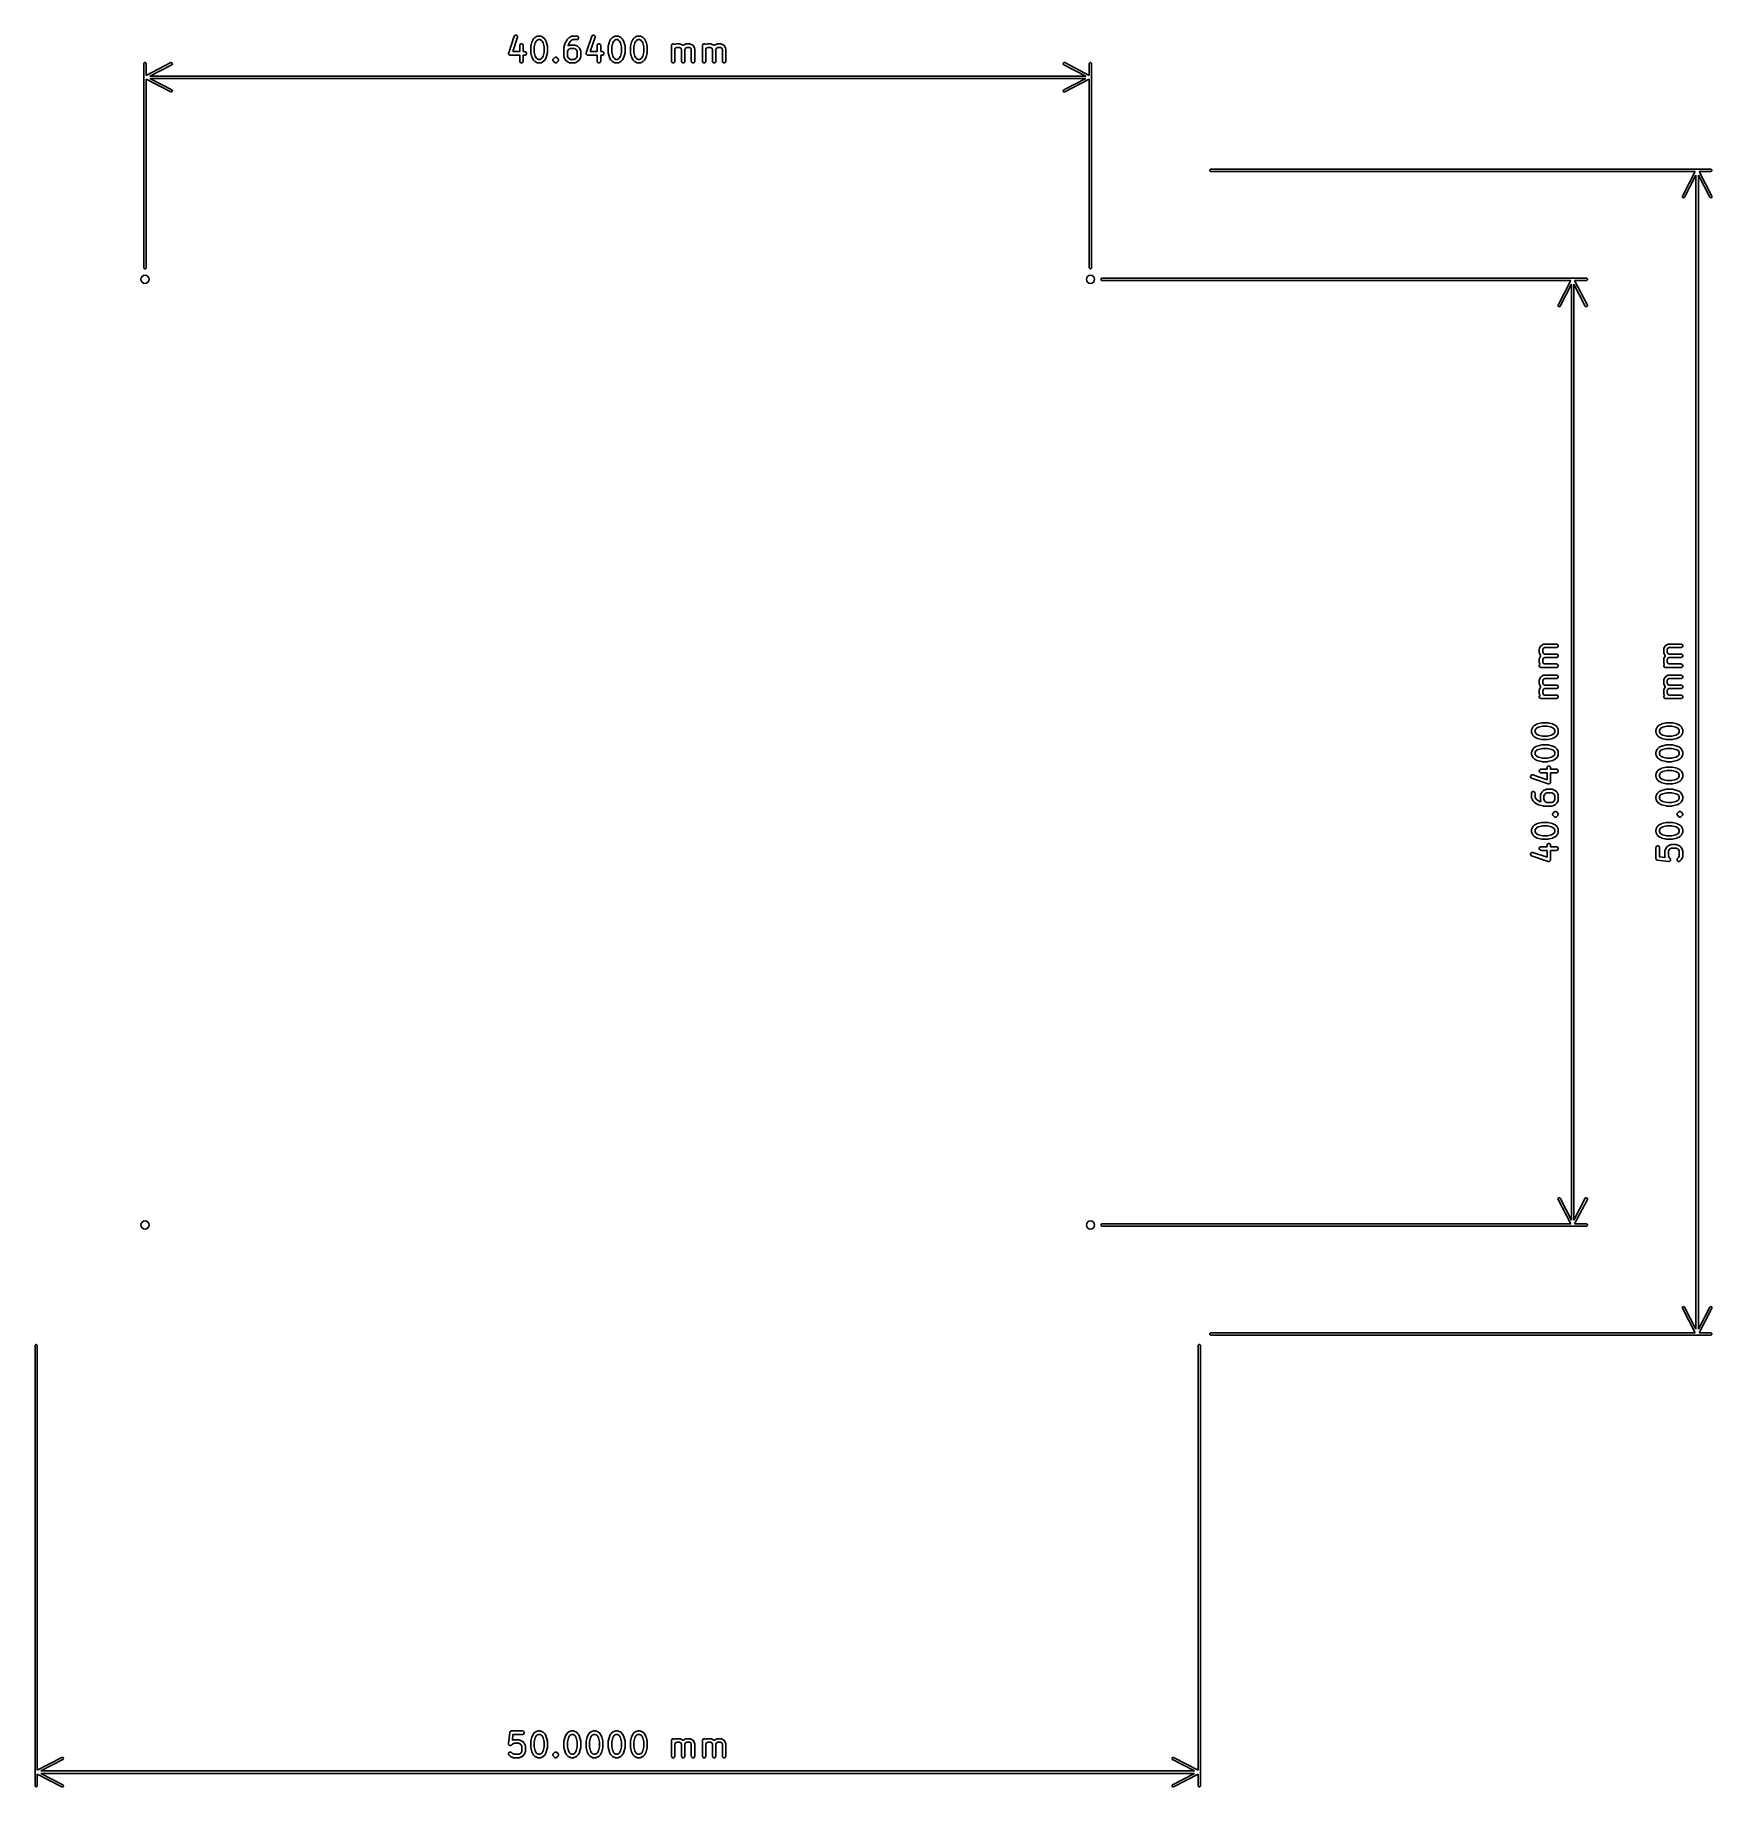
# Model space of a CAD drawing. Extents: x 4.37 to 7.21, y -6.08 to -3.12.
import ezdxf

# ---------------------------------------------------------------- set-up
doc = ezdxf.new("R2010")
doc.units = 0
doc.header["$MEASUREMENT"] = 0
doc.layers.add('BLACK', color=7, linetype='CONTINUOUS')

msp = doc.modelspace()

# ---------------------------------------------------------------- linework, layer by layer
at = {"layer": 'BLACK', "linetype": 'CONTINUOUS'}
for p, q in [((5.1705, -3.1475), (5.1798, -3.1194)), ((5.1854, -3.1213), (5.1774, -3.1455)), ((5.1798, -3.1194), (5.1801, -3.1189)), ((5.1801, -3.1189), (5.1808, -3.118)), ((5.1808, -3.118), (5.1819, -3.1175)), ((5.1819, -3.1175), (5.183, -3.1174)), ((5.183, -3.1174), (5.1841, -3.1178)), ((5.1841, -3.1178), (5.185, -3.1186)), ((5.185, -3.1186), (5.1855, -3.1196)), ((5.1856, -3.1207), (5.1854, -3.1213)), ((5.1855, -3.1196), (5.1856, -3.1207)), ((5.1891, -3.1348), (5.1896, -3.1337)), ((5.1891, -3.1354), (5.1891, -3.1348)), ((5.1891, -3.1455), (5.1891, -3.1354)), ((5.1896, -3.1337), (5.1904, -3.1329)), ((5.1904, -3.1329), (5.1914, -3.1325)), ((5.1914, -3.1325), (5.1926, -3.1325)), ((5.1926, -3.1325), (5.1937, -3.1329)), ((5.1937, -3.1329), (5.1945, -3.1337)), ((5.1945, -3.1337), (5.1949, -3.1348)), ((5.1949, -3.1348), (5.195, -3.1354)), ((5.195, -3.1354), (5.195, -3.1455)), ((5.2078, -3.1369), (5.2079, -3.1367)), ((5.2078, -3.1371), (5.2078, -3.1369)), ((5.2078, -3.1372), (5.2078, -3.1371)), ((5.2078, -3.1371), (5.2078, -3.1371)), ((5.2078, -3.1466), (5.2078, -3.1372)), ((5.2079, -3.1365), (5.2098, -3.129)), ((5.2079, -3.1366), (5.2079, -3.1365)), ((5.2079, -3.1367), (5.2079, -3.1366)), ((5.2098, -3.129), (5.2099, -3.1287)), ((5.2098, -3.129), (5.2098, -3.129)), ((5.2098, -3.129), (5.2098, -3.129)), ((5.2099, -3.1287), (5.21, -3.1285)), ((5.21, -3.1284), (5.2119, -3.1247)), ((5.21, -3.1285), (5.21, -3.1284)), ((5.21, -3.1285), (5.21, -3.1285)), ((5.2119, -3.1247), (5.212, -3.1244)), ((5.212, -3.1244), (5.2121, -3.1243)), ((5.2121, -3.1243), (5.2122, -3.1242)), ((5.2121, -3.1243), (5.2121, -3.1243)), ((5.2122, -3.1241), (5.2124, -3.1239)), ((5.2122, -3.1242), (5.2122, -3.1241)), ((5.2124, -3.1239), (5.2143, -3.122)), ((5.2154, -3.1308), (5.2137, -3.1376)), ((5.2137, -3.1376), (5.2137, -3.1462)), ((5.2143, -3.122), (5.2145, -3.1218)), ((5.2145, -3.1218), (5.2146, -3.1218)), ((5.2146, -3.1218), (5.2147, -3.1217)), ((5.2147, -3.1217), (5.2148, -3.1216)), ((5.2147, -3.1217), (5.2147, -3.1217)), ((5.2148, -3.1216), (5.2151, -3.1215)), ((5.2151, -3.1215), (5.2188, -3.1196)), ((5.2169, -3.1277), (5.2154, -3.1308)), ((5.2181, -3.1265), (5.2169, -3.1277)), ((5.2208, -3.1252), (5.2181, -3.1265)), ((5.2188, -3.1196), (5.2194, -3.1194)), ((5.2194, -3.1194), (5.2195, -3.1194)), ((5.2195, -3.1194), (5.2196, -3.1193)), ((5.2196, -3.1193), (5.2201, -3.1193)), ((5.2201, -3.1193), (5.2239, -3.1193)), ((5.2232, -3.1252), (5.2208, -3.1252)), ((5.2259, -3.1265), (5.2232, -3.1252)), ((5.2239, -3.1193), (5.2245, -3.1193)), ((5.2245, -3.1193), (5.2246, -3.1194)), ((5.2246, -3.1194), (5.2247, -3.1194)), ((5.2247, -3.1194), (5.2252, -3.1196)), ((5.2252, -3.1196), (5.229, -3.1215)), ((5.2271, -3.1277), (5.2259, -3.1265)), ((5.2286, -3.1308), (5.2271, -3.1277)), ((5.2303, -3.1376), (5.2286, -3.1308)), ((5.229, -3.1215), (5.2292, -3.1216)), ((5.2292, -3.1216), (5.2293, -3.1217)), ((5.2293, -3.1217), (5.2294, -3.1217)), ((5.2294, -3.1217), (5.2294, -3.1218)), ((5.2294, -3.1218), (5.2295, -3.1218)), ((5.2295, -3.1218), (5.2297, -3.122)), ((5.2297, -3.122), (5.2316, -3.1239)), ((5.2303, -3.1462), (5.2303, -3.1376)), ((5.2316, -3.1239), (5.2318, -3.1241)), ((5.2318, -3.1241), (5.2318, -3.1242)), ((5.2318, -3.1242), (5.2319, -3.1243)), ((5.2319, -3.1243), (5.232, -3.1243)), ((5.232, -3.1243), (5.232, -3.1244)), ((5.232, -3.1244), (5.2321, -3.1247)), ((5.2321, -3.1247), (5.234, -3.1284)), ((5.234, -3.1284), (5.234, -3.1285)), ((5.234, -3.1285), (5.2341, -3.1285)), ((5.2341, -3.1285), (5.2341, -3.1287)), ((5.2341, -3.1287), (5.2342, -3.129)), ((5.2342, -3.129), (5.2342, -3.129)), ((5.2342, -3.129), (5.2342, -3.129)), ((5.2342, -3.129), (5.2361, -3.1365)), ((5.2361, -3.1365), (5.2361, -3.1366)), ((5.2361, -3.1366), (5.2362, -3.1367)), ((5.2362, -3.1367), (5.2362, -3.1369)), ((5.2362, -3.1369), (5.2362, -3.1371)), ((5.2362, -3.1371), (5.2362, -3.1371)), ((5.2362, -3.1371), (5.2362, -3.1372)), ((5.2362, -3.1372), (5.2362, -3.1466)), ((5.2641, -3.1384), (5.266, -3.1309)), ((5.2641, -3.1385), (5.2641, -3.1384)), ((5.2641, -3.1388), (5.2641, -3.1385)), ((5.2641, -3.1385), (5.2641, -3.1385)), ((5.2641, -3.139), (5.2641, -3.1388)), ((5.2641, -3.1391), (5.2641, -3.139)), ((5.2641, -3.139), (5.2641, -3.139)), ((5.2641, -3.1541), (5.2641, -3.1391)), ((5.266, -3.1309), (5.2661, -3.1306)), ((5.2661, -3.1305), (5.2662, -3.1304)), ((5.2661, -3.1306), (5.2661, -3.1305)), ((5.2662, -3.1304), (5.2662, -3.1303)), ((5.2662, -3.1303), (5.2663, -3.1303)), ((5.2663, -3.1303), (5.2664, -3.13)), ((5.2664, -3.13), (5.2702, -3.1243)), ((5.2702, -3.1243), (5.2703, -3.1241)), ((5.2702, -3.1243), (5.2702, -3.1243)), ((5.2702, -3.1243), (5.2702, -3.1243)), ((5.2703, -3.1241), (5.2705, -3.1239)), ((5.2705, -3.1239), (5.2724, -3.122)), ((5.2705, -3.1239), (5.2705, -3.1239)), ((5.2705, -3.1239), (5.2705, -3.1239)), ((5.2716, -3.1328), (5.2709, -3.1357)), ((5.2709, -3.1357), (5.2732, -3.1346)), ((5.2725, -3.1415), (5.2713, -3.1427)), ((5.2749, -3.1279), (5.2716, -3.1328)), ((5.2724, -3.122), (5.2726, -3.1218)), ((5.2752, -3.1402), (5.2725, -3.1415)), ((5.2726, -3.1218), (5.2727, -3.1218)), ((5.2727, -3.1218), (5.2728, -3.1217)), ((5.2728, -3.1217), (5.2729, -3.1217)), ((5.2729, -3.1216), (5.2732, -3.1215)), ((5.2729, -3.1217), (5.2729, -3.1216)), ((5.2732, -3.1215), (5.2769, -3.1196)), ((5.2732, -3.1346), (5.2737, -3.1344)), ((5.2737, -3.1344), (5.2738, -3.1344)), ((5.2738, -3.1344), (5.2739, -3.1343)), ((5.2739, -3.1343), (5.2745, -3.1343)), ((5.2745, -3.1343), (5.282, -3.1343)), ((5.2763, -3.1265), (5.2749, -3.1279)), ((5.2813, -3.1402), (5.2752, -3.1402)), ((5.2789, -3.1252), (5.2763, -3.1265)), ((5.2769, -3.1196), (5.2775, -3.1194)), ((5.2775, -3.1194), (5.2776, -3.1194)), ((5.2776, -3.1194), (5.2777, -3.1193)), ((5.2777, -3.1193), (5.2783, -3.1193)), ((5.2783, -3.1193), (5.2858, -3.1193)), ((5.2858, -3.1252), (5.2789, -3.1252)), ((5.284, -3.1415), (5.2813, -3.1402)), ((5.282, -3.1343), (5.2826, -3.1343)), ((5.2826, -3.1343), (5.2827, -3.1344)), ((5.2827, -3.1344), (5.2828, -3.1344)), ((5.2828, -3.1344), (5.2833, -3.1346)), ((5.2833, -3.1346), (5.2871, -3.1365)), ((5.2852, -3.1427), (5.284, -3.1415)), ((5.2858, -3.1193), (5.2863, -3.1193)), ((5.2863, -3.1251), (5.2858, -3.1252)), ((5.2863, -3.1193), (5.2874, -3.1198)), ((5.2874, -3.1247), (5.2863, -3.1251)), ((5.2871, -3.1365), (5.2873, -3.1366)), ((5.2873, -3.1366), (5.2874, -3.1367)), ((5.2874, -3.1198), (5.2882, -3.1206)), ((5.2882, -3.1239), (5.2874, -3.1247)), ((5.2874, -3.1367), (5.2875, -3.1367)), ((5.2875, -3.1367), (5.2876, -3.1368)), ((5.2876, -3.1368), (5.2876, -3.1368)), ((5.2876, -3.1368), (5.2878, -3.137)), ((5.2878, -3.137), (5.2897, -3.1389)), ((5.2882, -3.1206), (5.2886, -3.1217)), ((5.2886, -3.1228), (5.2882, -3.1239)), ((5.2886, -3.1217), (5.2886, -3.1228)), ((5.2897, -3.1389), (5.2899, -3.1391)), ((5.2899, -3.1391), (5.29, -3.1392)), ((5.29, -3.1392), (5.29, -3.1393)), ((5.29, -3.1393), (5.2901, -3.1393)), ((5.2901, -3.1393), (5.2901, -3.1394)), ((5.2901, -3.1394), (5.2903, -3.1397)), ((5.2903, -3.1397), (5.2921, -3.1434)), ((5.3017, -3.1475), (5.3111, -3.1194)), ((5.3167, -3.1213), (5.3086, -3.1455)), ((5.3111, -3.1194), (5.3113, -3.1189)), ((5.3113, -3.1189), (5.3121, -3.118)), ((5.3121, -3.118), (5.3131, -3.1175)), ((5.3131, -3.1175), (5.3142, -3.1174)), ((5.3142, -3.1174), (5.3153, -3.1178)), ((5.3153, -3.1178), (5.3162, -3.1186)), ((5.3162, -3.1186), (5.3167, -3.1196)), ((5.3167, -3.1196), (5.3168, -3.1207)), ((5.3168, -3.1207), (5.3167, -3.1213)), ((5.3203, -3.1354), (5.3204, -3.1348)), ((5.3203, -3.1455), (5.3203, -3.1354)), ((5.3204, -3.1348), (5.3208, -3.1337)), ((5.3208, -3.1337), (5.3216, -3.1329)), ((5.3216, -3.1329), (5.3227, -3.1325)), ((5.3227, -3.1325), (5.3238, -3.1325)), ((5.3238, -3.1325), (5.3249, -3.1329)), ((5.3249, -3.1329), (5.3257, -3.1337)), ((5.3257, -3.1337), (5.3261, -3.1348)), ((5.3261, -3.1348), (5.3262, -3.1354)), ((5.3262, -3.1354), (5.3262, -3.1455)), ((5.339, -3.1371), (5.3391, -3.1369)), ((5.339, -3.1372), (5.3391, -3.1371)), ((5.3391, -3.1371), (5.339, -3.1371)), ((5.339, -3.1466), (5.339, -3.1372)), ((5.3391, -3.1365), (5.341, -3.129)), ((5.3391, -3.1366), (5.3391, -3.1365)), ((5.3391, -3.1367), (5.3391, -3.1366)), ((5.3391, -3.1369), (5.3391, -3.1367)), ((5.341, -3.129), (5.3411, -3.1287)), ((5.341, -3.129), (5.341, -3.129)), ((5.341, -3.129), (5.341, -3.129)), ((5.3411, -3.1287), (5.3412, -3.1285)), ((5.3412, -3.1284), (5.3431, -3.1247)), ((5.3412, -3.1285), (5.3412, -3.1284)), ((5.3412, -3.1285), (5.3412, -3.1285)), ((5.3431, -3.1247), (5.3433, -3.1244)), ((5.3433, -3.1244), (5.3433, -3.1243)), ((5.3433, -3.1243), (5.3434, -3.1243)), ((5.3434, -3.1242), (5.3435, -3.1241)), ((5.3434, -3.1243), (5.3434, -3.1242)), ((5.3435, -3.1241), (5.3437, -3.1239)), ((5.3437, -3.1239), (5.3455, -3.122)), ((5.3467, -3.1308), (5.3449, -3.1376)), ((5.3449, -3.1376), (5.3449, -3.1462)), ((5.3455, -3.122), (5.3458, -3.1218)), ((5.3458, -3.1218), (5.3459, -3.1217)), ((5.3458, -3.1218), (5.3458, -3.1218)), ((5.3459, -3.1217), (5.346, -3.1217)), ((5.346, -3.1217), (5.3461, -3.1216)), ((5.3461, -3.1216), (5.3463, -3.1215)), ((5.3463, -3.1215), (5.35, -3.1196)), ((5.3482, -3.1277), (5.3467, -3.1308)), ((5.3494, -3.1265), (5.3482, -3.1277)), ((5.3521, -3.1252), (5.3494, -3.1265)), ((5.35, -3.1196), (5.3506, -3.1194)), ((5.3506, -3.1194), (5.3507, -3.1194)), ((5.3507, -3.1194), (5.3508, -3.1193)), ((5.3508, -3.1193), (5.3514, -3.1193)), ((5.3514, -3.1193), (5.3551, -3.1193)), ((5.3544, -3.1252), (5.3521, -3.1252)), ((5.3571, -3.1265), (5.3544, -3.1252)), ((5.3551, -3.1193), (5.3557, -3.1193)), ((5.3557, -3.1193), (5.3558, -3.1194)), ((5.3558, -3.1194), (5.3559, -3.1194)), ((5.3559, -3.1194), (5.3564, -3.1196)), ((5.3564, -3.1196), (5.3602, -3.1215)), ((5.3583, -3.1277), (5.3571, -3.1265)), ((5.3598, -3.1308), (5.3583, -3.1277)), ((5.3615, -3.1376), (5.3598, -3.1308)), ((5.3602, -3.1215), (5.3604, -3.1216)), ((5.3604, -3.1216), (5.3605, -3.1217)), ((5.3605, -3.1217), (5.3606, -3.1217)), ((5.3606, -3.1217), (5.3607, -3.1218)), ((5.3607, -3.1218), (5.3607, -3.1218)), ((5.3607, -3.1218), (5.361, -3.122)), ((5.361, -3.122), (5.3628, -3.1239)), ((5.3615, -3.1462), (5.3615, -3.1376)), ((5.3628, -3.1239), (5.363, -3.1241)), ((5.363, -3.1241), (5.3631, -3.1242)), ((5.3631, -3.1242), (5.3631, -3.1243)), ((5.3631, -3.1243), (5.3632, -3.1243)), ((5.3632, -3.1243), (5.3632, -3.1244)), ((5.3632, -3.1244), (5.3634, -3.1247)), ((5.3634, -3.1247), (5.3653, -3.1284)), ((5.3653, -3.1284), (5.3653, -3.1285)), ((5.3653, -3.1285), (5.3653, -3.1285)), ((5.3653, -3.1285), (5.3654, -3.1287)), ((5.3654, -3.1287), (5.3655, -3.129)), ((5.3655, -3.129), (5.3655, -3.129)), ((5.3655, -3.129), (5.3655, -3.129)), ((5.3655, -3.129), (5.3674, -3.1365)), ((5.3674, -3.1365), (5.3674, -3.1366)), ((5.3674, -3.1366), (5.3674, -3.1367)), ((5.3674, -3.1367), (5.3674, -3.1369)), ((5.3674, -3.1369), (5.3674, -3.1371)), ((5.3674, -3.1371), (5.3674, -3.1371)), ((5.3674, -3.1371), (5.3674, -3.1372)), ((5.3674, -3.1372), (5.3674, -3.1466)), ((5.3765, -3.1371), (5.3766, -3.1369)), ((5.3765, -3.1372), (5.3765, -3.1371)), ((5.3765, -3.1371), (5.3765, -3.1371)), ((5.3765, -3.1466), (5.3765, -3.1372)), ((5.3766, -3.1365), (5.3785, -3.129)), ((5.3766, -3.1366), (5.3766, -3.1365)), ((5.3766, -3.1367), (5.3766, -3.1366)), ((5.3766, -3.1369), (5.3766, -3.1367)), ((5.3785, -3.129), (5.3786, -3.1287)), ((5.3785, -3.129), (5.3785, -3.129)), ((5.3785, -3.129), (5.3785, -3.129)), ((5.3786, -3.1287), (5.3787, -3.1285)), ((5.3787, -3.1284), (5.3806, -3.1247)), ((5.3787, -3.1285), (5.3787, -3.1284)), ((5.3787, -3.1285), (5.3787, -3.1285)), ((5.3806, -3.1247), (5.3808, -3.1244)), ((5.3808, -3.1244), (5.3808, -3.1243)), ((5.3808, -3.1243), (5.3809, -3.1243)), ((5.3809, -3.1242), (5.381, -3.1241)), ((5.3809, -3.1243), (5.3809, -3.1242)), ((5.381, -3.1241), (5.3812, -3.1239)), ((5.3812, -3.1239), (5.383, -3.122)), ((5.3842, -3.1308), (5.3824, -3.1376)), ((5.3824, -3.1376), (5.3824, -3.1462)), ((5.383, -3.122), (5.3833, -3.1218)), ((5.3833, -3.1218), (5.3834, -3.1217)), ((5.3833, -3.1218), (5.3833, -3.1218)), ((5.3834, -3.1217), (5.3835, -3.1217)), ((5.3835, -3.1216), (5.3838, -3.1215)), ((5.3835, -3.1217), (5.3835, -3.1216)), ((5.3838, -3.1215), (5.3875, -3.1196)), ((5.3857, -3.1277), (5.3842, -3.1308)), ((5.3869, -3.1265), (5.3857, -3.1277)), ((5.3896, -3.1252), (5.3869, -3.1265)), ((5.3875, -3.1196), (5.3881, -3.1194)), ((5.3881, -3.1194), (5.3882, -3.1194)), ((5.3882, -3.1194), (5.3883, -3.1193)), ((5.3883, -3.1193), (5.3889, -3.1193)), ((5.3889, -3.1193), (5.3926, -3.1193)), ((5.3919, -3.1252), (5.3896, -3.1252)), ((5.3946, -3.1265), (5.3919, -3.1252)), ((5.3926, -3.1193), (5.3932, -3.1193)), ((5.3932, -3.1193), (5.3933, -3.1194)), ((5.3933, -3.1194), (5.3934, -3.1194)), ((5.3934, -3.1194), (5.3939, -3.1196)), ((5.3939, -3.1196), (5.3977, -3.1215)), ((5.3958, -3.1277), (5.3946, -3.1265)), ((5.3973, -3.1308), (5.3958, -3.1277)), ((5.399, -3.1376), (5.3973, -3.1308)), ((5.3977, -3.1215), (5.3979, -3.1216)), ((5.3979, -3.1216), (5.398, -3.1217)), ((5.398, -3.1217), (5.3981, -3.1217)), ((5.3981, -3.1217), (5.3982, -3.1218)), ((5.3982, -3.1218), (5.3982, -3.1218)), ((5.3982, -3.1218), (5.3985, -3.122)), ((5.3985, -3.122), (5.4003, -3.1239)), ((5.399, -3.1462), (5.399, -3.1376)), ((5.4003, -3.1239), (5.4005, -3.1241)), ((5.4005, -3.1241), (5.4006, -3.1242)), ((5.4006, -3.1242), (5.4006, -3.1243)), ((5.4006, -3.1243), (5.4007, -3.1243)), ((5.4007, -3.1243), (5.4007, -3.1244)), ((5.4007, -3.1244), (5.4009, -3.1247)), ((5.4009, -3.1247), (5.4028, -3.1284)), ((5.4028, -3.1284), (5.4028, -3.1285)), ((5.4028, -3.1285), (5.4028, -3.1285)), ((5.4028, -3.1285), (5.4029, -3.1287)), ((5.4029, -3.1287), (5.403, -3.129)), ((5.403, -3.129), (5.403, -3.129)), ((5.403, -3.129), (5.403, -3.129)), ((5.403, -3.129), (5.4049, -3.1365)), ((5.4049, -3.1365), (5.4049, -3.1366)), ((5.4049, -3.1366), (5.4049, -3.1367)), ((5.4049, -3.1367), (5.4049, -3.1369)), ((5.4049, -3.1369), (5.4049, -3.1371)), ((5.4049, -3.1371), (5.4049, -3.1371)), ((5.4049, -3.1371), (5.4049, -3.1372)), ((5.4049, -3.1372), (5.4049, -3.1466)), ((5.4459, -3.1354), (5.446, -3.1348)), ((5.4459, -3.1616), (5.4459, -3.1354)), ((5.446, -3.1348), (5.4464, -3.1337)), ((5.4464, -3.1337), (5.4472, -3.1329)), ((5.4472, -3.1329), (5.4483, -3.1325)), ((5.4483, -3.1325), (5.4494, -3.1325)), ((5.4494, -3.1325), (5.4505, -3.1329)), ((5.4505, -3.1329), (5.4513, -3.1337)), ((5.4513, -3.1337), (5.4532, -3.1327)), ((5.4525, -3.1397), (5.4518, -3.1403)), ((5.4518, -3.1403), (5.4518, -3.1616)), ((5.4552, -3.1383), (5.4525, -3.1397)), ((5.4532, -3.1327), (5.4537, -3.1325)), ((5.4537, -3.1325), (5.4538, -3.1325)), ((5.4538, -3.1325), (5.4539, -3.1325)), ((5.4539, -3.1325), (5.4545, -3.1324)), ((5.4545, -3.1324), (5.4601, -3.1324)), ((5.4594, -3.1383), (5.4552, -3.1383)), ((5.4617, -3.1394), (5.4594, -3.1383)), ((5.4601, -3.1324), (5.4607, -3.1325)), ((5.4607, -3.1325), (5.4608, -3.1325)), ((5.4608, -3.1325), (5.4609, -3.1325)), ((5.4609, -3.1325), (5.4614, -3.1327)), ((5.4614, -3.1327), (5.4652, -3.1346)), ((5.4628, -3.1417), (5.4617, -3.1394)), ((5.4628, -3.1616), (5.4628, -3.1417)), ((5.4652, -3.1346), (5.4653, -3.1347)), ((5.4653, -3.1347), (5.4653, -3.1347)), ((5.4653, -3.1347), (5.4654, -3.1347)), ((5.4654, -3.1347), (5.4657, -3.1349)), ((5.4657, -3.1349), (5.4657, -3.135)), ((5.4657, -3.135), (5.4658, -3.1349)), ((5.4658, -3.1349), (5.4661, -3.1347)), ((5.4661, -3.1347), (5.4661, -3.1347)), ((5.4661, -3.1347), (5.4662, -3.1347)), ((5.4662, -3.1347), (5.4663, -3.1346)), ((5.4663, -3.1346), (5.47, -3.1327)), ((5.4698, -3.1394), (5.4687, -3.1417)), ((5.4687, -3.1417), (5.4687, -3.1616)), ((5.4721, -3.1383), (5.4698, -3.1394)), ((5.47, -3.1327), (5.4706, -3.1325)), ((5.4706, -3.1325), (5.4707, -3.1325)), ((5.4707, -3.1325), (5.4708, -3.1325)), ((5.4708, -3.1325), (5.4714, -3.1324)), ((5.4714, -3.1324), (5.477, -3.1324)), ((5.4763, -3.1383), (5.4721, -3.1383)), ((5.4785, -3.1394), (5.4763, -3.1383)), ((5.477, -3.1324), (5.4776, -3.1325)), ((5.4776, -3.1325), (5.4777, -3.1325)), ((5.4777, -3.1325), (5.4778, -3.1325)), ((5.4778, -3.1325), (5.4783, -3.1327)), ((5.4783, -3.1327), (5.482, -3.1346)), ((5.4796, -3.1417), (5.4785, -3.1394)), ((5.4796, -3.1616), (5.4796, -3.1417)), ((5.482, -3.1346), (5.4821, -3.1347)), ((5.4821, -3.1347), (5.4822, -3.1347)), ((5.4822, -3.1347), (5.4822, -3.1347)), ((5.4822, -3.1347), (5.4825, -3.1349)), ((5.4825, -3.1349), (5.4828, -3.1352)), ((5.4828, -3.1352), (5.4831, -3.1354)), ((5.4831, -3.1354), (5.4832, -3.1357)), ((5.4832, -3.1357), (5.4833, -3.1358)), ((5.4833, -3.1358), (5.4833, -3.1358)), ((5.4833, -3.1358), (5.4834, -3.1359)), ((5.4834, -3.1359), (5.4852, -3.1397)), ((5.4852, -3.1397), (5.4855, -3.1402)), ((5.4855, -3.1402), (5.4855, -3.1403)), ((5.4855, -3.1403), (5.4855, -3.1404)), ((5.4855, -3.1404), (5.4856, -3.141)), ((5.4856, -3.141), (5.4856, -3.1616)), ((5.4984, -3.1354), (5.4985, -3.1348)), ((5.4984, -3.1616), (5.4984, -3.1354)), ((5.4985, -3.1348), (5.4989, -3.1337)), ((5.4989, -3.1337), (5.4997, -3.1329)), ((5.4997, -3.1329), (5.5008, -3.1325)), ((5.5008, -3.1325), (5.5019, -3.1325)), ((5.5019, -3.1325), (5.503, -3.1329)), ((5.503, -3.1329), (5.5038, -3.1337)), ((5.5038, -3.1337), (5.5057, -3.1327)), ((5.505, -3.1397), (5.5043, -3.1403)), ((5.5043, -3.1403), (5.5043, -3.1616)), ((5.5077, -3.1383), (5.505, -3.1397)), ((5.5057, -3.1327), (5.5062, -3.1325)), ((5.5062, -3.1325), (5.5063, -3.1325)), ((5.5063, -3.1325), (5.5064, -3.1325)), ((5.5064, -3.1325), (5.507, -3.1324)), ((5.507, -3.1324), (5.5126, -3.1324)), ((5.5119, -3.1383), (5.5077, -3.1383)), ((5.5141, -3.1394), (5.5119, -3.1383)), ((5.5126, -3.1324), (5.5132, -3.1325)), ((5.5132, -3.1325), (5.5133, -3.1325)), ((5.5133, -3.1325), (5.5134, -3.1325)), ((5.5134, -3.1325), (5.5139, -3.1327)), ((5.5139, -3.1327), (5.5177, -3.1346)), ((5.5153, -3.1417), (5.5141, -3.1394)), ((5.5153, -3.1616), (5.5153, -3.1417)), ((5.5177, -3.1346), (5.5178, -3.1347)), ((5.5178, -3.1347), (5.5178, -3.1347)), ((5.5178, -3.1347), (5.5179, -3.1347)), ((5.5179, -3.1347), (5.5182, -3.1349)), ((5.5182, -3.1349), (5.5182, -3.135)), ((5.5182, -3.135), (5.5183, -3.1349)), ((5.5183, -3.1349), (5.5186, -3.1347)), ((5.5186, -3.1347), (5.5186, -3.1347)), ((5.5186, -3.1347), (5.5187, -3.1347)), ((5.5187, -3.1347), (5.5188, -3.1346)), ((5.5188, -3.1346), (5.5225, -3.1327)), ((5.5223, -3.1394), (5.5212, -3.1417)), ((5.5212, -3.1417), (5.5212, -3.1616)), ((5.5245, -3.1383), (5.5223, -3.1394)), ((5.5225, -3.1327), (5.5231, -3.1325)), ((5.5231, -3.1325), (5.5232, -3.1325)), ((5.5232, -3.1325), (5.5233, -3.1325)), ((5.5233, -3.1325), (5.5238, -3.1324)), ((5.5238, -3.1324), (5.5295, -3.1324)), ((5.5288, -3.1383), (5.5245, -3.1383)), ((5.531, -3.1394), (5.5288, -3.1383)), ((5.5295, -3.1324), (5.53, -3.1325)), ((5.53, -3.1325), (5.5301, -3.1325)), ((5.5301, -3.1325), (5.5303, -3.1325)), ((5.5303, -3.1325), (5.5308, -3.1327)), ((5.5308, -3.1327), (5.5345, -3.1346)), ((5.5321, -3.1417), (5.531, -3.1394)), ((5.5321, -3.1616), (5.5321, -3.1417)), ((5.5345, -3.1346), (5.5346, -3.1347)), ((5.5346, -3.1347), (5.5347, -3.1347)), ((5.5347, -3.1347), (5.5347, -3.1347)), ((5.5347, -3.1347), (5.535, -3.1349)), ((5.535, -3.1349), (5.5353, -3.1352)), ((5.5353, -3.1352), (5.5356, -3.1354)), ((5.5356, -3.1354), (5.5357, -3.1357)), ((5.5357, -3.1357), (5.5358, -3.1358)), ((5.5358, -3.1358), (5.5358, -3.1358)), ((5.5358, -3.1358), (5.5359, -3.1359)), ((5.5359, -3.1359), (5.5377, -3.1397)), ((5.5377, -3.1397), (5.5379, -3.1402)), ((5.5379, -3.1402), (5.538, -3.1403)), ((5.538, -3.1403), (5.538, -3.1404)), ((5.538, -3.1404), (5.538, -3.141)), ((5.538, -3.141), (5.538, -3.1616)), ((4.5531, -3.1659), (4.5533, -3.1651)), ((4.5531, -3.511), (4.5531, -3.1659)), ((4.5533, -3.1651), (4.5544, -3.1641)), ((4.5544, -3.1641), (4.5559, -3.1641)), ((4.5559, -3.1641), (4.5569, -3.1651)), ((4.5569, -3.1651), (4.5571, -3.1659)), ((4.5571, -3.1857), (4.5986, -3.1641)), ((4.5571, -3.1659), (4.5571, -3.1857)), ((4.6004, -3.1676), (4.5632, -3.187)), ((4.5986, -3.1641), (4.5993, -3.1639)), ((4.5993, -3.1639), (4.6007, -3.1644)), ((4.601, -3.1672), (4.6004, -3.1676)), ((4.6007, -3.1644), (4.6014, -3.1657)), ((4.6014, -3.1657), (4.601, -3.1672)), ((5.1703, -3.1481), (5.1704, -3.148)), ((5.1704, -3.1486), (5.1703, -3.1481)), ((5.1704, -3.1478), (5.1705, -3.1475)), ((5.1704, -3.1479), (5.1704, -3.1478)), ((5.1704, -3.148), (5.1704, -3.1479)), ((5.1704, -3.1491), (5.1704, -3.1486)), ((5.1704, -3.1492), (5.1704, -3.1491)), ((5.1704, -3.1493), (5.1704, -3.1492)), ((5.1706, -3.1497), (5.1704, -3.1493)), ((5.1708, -3.1501), (5.1706, -3.1497)), ((5.1709, -3.1502), (5.1708, -3.1501)), ((5.1709, -3.1503), (5.1709, -3.1502)), ((5.1713, -3.1506), (5.1709, -3.1503)), ((5.1716, -3.1509), (5.1713, -3.1506)), ((5.1717, -3.151), (5.1716, -3.1509)), ((5.1718, -3.151), (5.1717, -3.151)), ((5.1723, -3.1512), (5.1718, -3.151)), ((5.1727, -3.1514), (5.1723, -3.1512)), ((5.1728, -3.1514), (5.1727, -3.1514)), ((5.1729, -3.1514), (5.1728, -3.1514)), ((5.173, -3.1514), (5.1729, -3.1514)), ((5.1733, -3.1514), (5.173, -3.1514)), ((5.1891, -3.1514), (5.1733, -3.1514)), ((5.1774, -3.1455), (5.1891, -3.1455)), ((5.1891, -3.1616), (5.1891, -3.1514)), ((5.1891, -3.1622), (5.1891, -3.1616)), ((5.1896, -3.1632), (5.1891, -3.1622)), ((5.1904, -3.1641), (5.1896, -3.1632)), ((5.1914, -3.1645), (5.1904, -3.1641)), ((5.1926, -3.1645), (5.1914, -3.1645)), ((5.1937, -3.1641), (5.1926, -3.1645)), ((5.1945, -3.1632), (5.1937, -3.1641)), ((5.1949, -3.1622), (5.1945, -3.1632)), ((5.195, -3.1616), (5.1949, -3.1622)), ((5.195, -3.1455), (5.1976, -3.1455)), ((5.1976, -3.1514), (5.195, -3.1514)), ((5.195, -3.1514), (5.195, -3.1616)), ((5.1976, -3.1455), (5.1982, -3.1456)), ((5.1982, -3.1514), (5.1976, -3.1514)), ((5.1982, -3.1456), (5.1993, -3.146)), ((5.1993, -3.1509), (5.1982, -3.1514)), ((5.1993, -3.146), (5.2001, -3.1468)), ((5.2001, -3.1501), (5.1993, -3.1509)), ((5.2001, -3.1468), (5.2005, -3.1479)), ((5.2005, -3.1491), (5.2001, -3.1501)), ((5.2005, -3.1479), (5.2005, -3.1491)), ((5.2078, -3.1467), (5.2078, -3.1466)), ((5.2078, -3.1468), (5.2078, -3.1467)), ((5.2078, -3.147), (5.2078, -3.1468)), ((5.2079, -3.1472), (5.2078, -3.147)), ((5.2079, -3.1473), (5.2079, -3.1472)), ((5.2079, -3.1472), (5.2079, -3.1472)), ((5.2098, -3.1548), (5.2079, -3.1473)), ((5.2098, -3.1549), (5.2098, -3.1548)), ((5.2099, -3.1551), (5.2098, -3.1549)), ((5.2098, -3.1549), (5.2098, -3.1549)), ((5.21, -3.1554), (5.2099, -3.1551)), ((5.2119, -3.1592), (5.21, -3.1554)), ((5.21, -3.1554), (5.21, -3.1554)), ((5.21, -3.1554), (5.21, -3.1554)), ((5.212, -3.1594), (5.2119, -3.1592)), ((5.2121, -3.1595), (5.212, -3.1594)), ((5.2121, -3.1596), (5.2121, -3.1595)), ((5.2122, -3.1597), (5.2121, -3.1596)), ((5.2124, -3.1599), (5.2122, -3.1597)), ((5.2122, -3.1597), (5.2122, -3.1597)), ((5.2143, -3.1618), (5.2124, -3.1599)), ((5.2137, -3.1462), (5.2154, -3.1531)), ((5.2145, -3.162), (5.2143, -3.1618)), ((5.2146, -3.1621), (5.2145, -3.162)), ((5.2147, -3.1621), (5.2146, -3.1621)), ((5.2147, -3.1622), (5.2147, -3.1621)), ((5.2148, -3.1622), (5.2147, -3.1622)), ((5.2151, -3.1624), (5.2148, -3.1622)), ((5.2188, -3.1642), (5.2151, -3.1624)), ((5.2154, -3.1531), (5.2169, -3.1561)), ((5.2169, -3.1561), (5.2181, -3.1573)), ((5.2181, -3.1573), (5.2208, -3.1587)), ((5.2194, -3.1645), (5.2188, -3.1642)), ((5.2195, -3.1645), (5.2194, -3.1645)), ((5.2196, -3.1645), (5.2195, -3.1645)), ((5.2201, -3.1646), (5.2196, -3.1645)), ((5.2239, -3.1646), (5.2201, -3.1646)), ((5.2208, -3.1587), (5.2232, -3.1587)), ((5.2232, -3.1587), (5.2259, -3.1573)), ((5.2245, -3.1645), (5.2239, -3.1646)), ((5.2246, -3.1645), (5.2245, -3.1645)), ((5.2247, -3.1645), (5.2246, -3.1645)), ((5.2252, -3.1642), (5.2247, -3.1645)), ((5.229, -3.1624), (5.2252, -3.1642)), ((5.2259, -3.1573), (5.2271, -3.1561)), ((5.2271, -3.1561), (5.2286, -3.1531)), ((5.2286, -3.1531), (5.2303, -3.1462)), ((5.2292, -3.1622), (5.229, -3.1624)), ((5.2293, -3.1622), (5.2292, -3.1622)), ((5.2294, -3.1621), (5.2293, -3.1622)), ((5.2295, -3.162), (5.2294, -3.1621)), ((5.2294, -3.1621), (5.2294, -3.1621)), ((5.2297, -3.1618), (5.2295, -3.162)), ((5.2316, -3.1599), (5.2297, -3.1618)), ((5.2318, -3.1597), (5.2316, -3.1599)), ((5.2319, -3.1596), (5.2318, -3.1597)), ((5.2318, -3.1597), (5.2318, -3.1597)), ((5.232, -3.1595), (5.2319, -3.1596)), ((5.2321, -3.1592), (5.232, -3.1594)), ((5.232, -3.1594), (5.232, -3.1595)), ((5.234, -3.1554), (5.2321, -3.1592)), ((5.2341, -3.1554), (5.234, -3.1554)), ((5.234, -3.1554), (5.234, -3.1554)), ((5.2342, -3.1549), (5.2341, -3.1551)), ((5.2341, -3.1551), (5.2341, -3.1554)), ((5.2361, -3.1473), (5.2342, -3.1548)), ((5.2342, -3.1548), (5.2342, -3.1549)), ((5.2342, -3.1549), (5.2342, -3.1549)), ((5.2362, -3.1472), (5.2361, -3.1472)), ((5.2361, -3.1472), (5.2361, -3.1473)), ((5.2362, -3.1466), (5.2362, -3.1467)), ((5.2362, -3.1467), (5.2362, -3.1468)), ((5.2362, -3.1468), (5.2362, -3.147)), ((5.2362, -3.147), (5.2362, -3.1472)), ((5.2454, -3.1592), (5.2458, -3.1581)), ((5.2454, -3.1603), (5.2454, -3.1592)), ((5.2456, -3.1608), (5.2454, -3.1603)), ((5.2458, -3.1614), (5.2456, -3.1608)), ((5.2458, -3.1581), (5.2462, -3.1576)), ((5.2462, -3.1618), (5.2458, -3.1614)), ((5.2462, -3.1576), (5.248, -3.1558)), ((5.248, -3.1637), (5.2462, -3.1618)), ((5.248, -3.1558), (5.2485, -3.1554)), ((5.2485, -3.1641), (5.248, -3.1637)), ((5.2485, -3.1554), (5.2492, -3.1551)), ((5.2485, -3.1554), (5.2485, -3.1554)), ((5.2496, -3.1645), (5.2485, -3.1641)), ((5.2492, -3.1551), (5.2496, -3.155)), ((5.2496, -3.155), (5.2507, -3.155)), ((5.2507, -3.1645), (5.2496, -3.1645)), ((5.2496, -3.1645), (5.2496, -3.1645)), ((5.2507, -3.155), (5.2507, -3.155)), ((5.2507, -3.155), (5.2511, -3.1551)), ((5.2518, -3.1641), (5.2507, -3.1645)), ((5.2507, -3.1645), (5.2507, -3.1645)), ((5.2511, -3.1551), (5.2518, -3.1554)), ((5.2518, -3.1554), (5.2518, -3.1554)), ((5.2518, -3.1554), (5.2522, -3.1558)), ((5.2522, -3.1637), (5.2518, -3.1641)), ((5.2522, -3.1558), (5.2541, -3.1576)), ((5.2541, -3.1618), (5.2522, -3.1637)), ((5.2541, -3.1576), (5.2545, -3.1581)), ((5.2545, -3.1614), (5.2541, -3.1618)), ((5.2545, -3.1581), (5.2549, -3.1592)), ((5.2549, -3.1603), (5.2545, -3.1614)), ((5.2549, -3.1592), (5.2549, -3.1592)), ((5.2549, -3.1592), (5.2549, -3.1603)), ((5.2641, -3.1547), (5.2641, -3.1541)), ((5.2641, -3.1548), (5.2641, -3.1547)), ((5.2642, -3.1549), (5.2641, -3.1548)), ((5.2644, -3.1554), (5.2642, -3.1549)), ((5.2662, -3.1592), (5.2644, -3.1554)), ((5.2664, -3.1594), (5.2662, -3.1592)), ((5.2664, -3.1595), (5.2664, -3.1594)), ((5.2665, -3.1596), (5.2664, -3.1595)), ((5.2665, -3.1597), (5.2665, -3.1596)), ((5.2666, -3.1597), (5.2665, -3.1597)), ((5.2668, -3.1599), (5.2666, -3.1597)), ((5.2687, -3.1618), (5.2668, -3.1599)), ((5.2689, -3.162), (5.2687, -3.1618)), ((5.2689, -3.1621), (5.2689, -3.162)), ((5.269, -3.1621), (5.2689, -3.1621)), ((5.2691, -3.1622), (5.269, -3.1621)), ((5.2692, -3.1622), (5.2691, -3.1622)), ((5.2694, -3.1624), (5.2692, -3.1622)), ((5.2732, -3.1642), (5.2694, -3.1624)), ((5.2713, -3.1427), (5.27, -3.1454)), ((5.27, -3.1454), (5.27, -3.1534)), ((5.27, -3.1534), (5.2713, -3.1561)), ((5.2713, -3.1561), (5.2725, -3.1573)), ((5.2725, -3.1573), (5.2752, -3.1587)), ((5.2737, -3.1645), (5.2732, -3.1642)), ((5.2738, -3.1645), (5.2737, -3.1645)), ((5.2739, -3.1645), (5.2738, -3.1645)), ((5.2745, -3.1646), (5.2739, -3.1645)), ((5.282, -3.1646), (5.2745, -3.1646)), ((5.2752, -3.1587), (5.2813, -3.1587)), ((5.2813, -3.1587), (5.284, -3.1573)), ((5.2826, -3.1645), (5.282, -3.1646)), ((5.2827, -3.1645), (5.2826, -3.1645)), ((5.2828, -3.1645), (5.2827, -3.1645)), ((5.2833, -3.1642), (5.2828, -3.1645)), ((5.2871, -3.1624), (5.2833, -3.1642)), ((5.284, -3.1573), (5.2852, -3.1561)), ((5.2865, -3.1454), (5.2852, -3.1427)), ((5.2852, -3.1561), (5.2865, -3.1534)), ((5.2865, -3.1534), (5.2865, -3.1454)), ((5.2873, -3.1622), (5.2871, -3.1624)), ((5.2874, -3.1622), (5.2873, -3.1622)), ((5.2875, -3.1621), (5.2874, -3.1622)), ((5.2876, -3.1621), (5.2875, -3.1621)), ((5.2878, -3.1618), (5.2876, -3.162)), ((5.2876, -3.162), (5.2876, -3.1621)), ((5.2897, -3.1599), (5.2878, -3.1618)), ((5.2899, -3.1597), (5.2897, -3.1599)), ((5.29, -3.1597), (5.2899, -3.1597)), ((5.2901, -3.1595), (5.29, -3.1596)), ((5.29, -3.1596), (5.29, -3.1597)), ((5.2903, -3.1592), (5.2901, -3.1594)), ((5.2901, -3.1594), (5.2901, -3.1595)), ((5.2921, -3.1554), (5.2903, -3.1592)), ((5.2921, -3.1434), (5.2923, -3.144)), ((5.2923, -3.1549), (5.2921, -3.1554)), ((5.2923, -3.144), (5.2924, -3.1441)), ((5.2924, -3.1548), (5.2923, -3.1549)), ((5.2924, -3.1441), (5.2924, -3.1442)), ((5.2924, -3.1442), (5.2925, -3.1447)), ((5.2925, -3.1541), (5.2924, -3.1547)), ((5.2924, -3.1547), (5.2924, -3.1548)), ((5.2925, -3.1447), (5.2925, -3.1541)), ((5.3016, -3.1478), (5.3017, -3.1475)), ((5.3016, -3.1479), (5.3016, -3.1478)), ((5.3016, -3.148), (5.3016, -3.1479)), ((5.3016, -3.1481), (5.3016, -3.148)), ((5.3016, -3.1486), (5.3016, -3.1481)), ((5.3016, -3.1491), (5.3016, -3.1486)), ((5.3016, -3.1492), (5.3016, -3.1491)), ((5.3017, -3.1493), (5.3016, -3.1492)), ((5.3019, -3.1497), (5.3017, -3.1493)), ((5.302, -3.1501), (5.3019, -3.1497)), ((5.3021, -3.1502), (5.302, -3.1501)), ((5.3022, -3.1503), (5.3021, -3.1502)), ((5.3025, -3.1506), (5.3022, -3.1503)), ((5.3029, -3.1509), (5.3025, -3.1506)), ((5.303, -3.151), (5.3029, -3.1509)), ((5.3035, -3.1512), (5.303, -3.151)), ((5.303, -3.151), (5.303, -3.151)), ((5.3039, -3.1514), (5.3035, -3.1512)), ((5.3041, -3.1514), (5.3039, -3.1514)), ((5.3042, -3.1514), (5.3041, -3.1514)), ((5.3041, -3.1514), (5.3041, -3.1514)), ((5.3045, -3.1514), (5.3042, -3.1514)), ((5.3203, -3.1514), (5.3045, -3.1514)), ((5.3086, -3.1455), (5.3203, -3.1455)), ((5.3203, -3.1616), (5.3203, -3.1514)), ((5.3204, -3.1622), (5.3203, -3.1616)), ((5.3208, -3.1632), (5.3204, -3.1622)), ((5.3216, -3.1641), (5.3208, -3.1632)), ((5.3227, -3.1645), (5.3216, -3.1641)), ((5.3238, -3.1645), (5.3227, -3.1645)), ((5.3249, -3.1641), (5.3238, -3.1645)), ((5.3257, -3.1632), (5.3249, -3.1641)), ((5.3261, -3.1622), (5.3257, -3.1632)), ((5.3262, -3.1616), (5.3261, -3.1622)), ((5.3262, -3.1455), (5.3289, -3.1455)), ((5.3289, -3.1514), (5.3262, -3.1514)), ((5.3262, -3.1514), (5.3262, -3.1616)), ((5.3289, -3.1455), (5.3294, -3.1456)), ((5.3294, -3.1514), (5.3289, -3.1514)), ((5.3294, -3.1456), (5.3305, -3.146)), ((5.3305, -3.1509), (5.3294, -3.1514)), ((5.3305, -3.146), (5.3313, -3.1468)), ((5.3313, -3.1501), (5.3305, -3.1509)), ((5.3313, -3.1468), (5.3318, -3.1479)), ((5.3318, -3.1491), (5.3313, -3.1501)), ((5.3318, -3.1479), (5.3318, -3.1491)), ((5.3391, -3.1467), (5.339, -3.1466)), ((5.339, -3.1468), (5.3391, -3.1467)), ((5.3391, -3.147), (5.339, -3.1468)), ((5.3391, -3.1472), (5.3391, -3.147)), ((5.3391, -3.1473), (5.3391, -3.1472)), ((5.3391, -3.1472), (5.3391, -3.1472)), ((5.341, -3.1548), (5.3391, -3.1473)), ((5.341, -3.1549), (5.341, -3.1548)), ((5.3411, -3.1551), (5.341, -3.1549)), ((5.341, -3.1549), (5.341, -3.1549)), ((5.3412, -3.1554), (5.3411, -3.1551)), ((5.3431, -3.1592), (5.3412, -3.1554)), ((5.3412, -3.1554), (5.3412, -3.1554)), ((5.3412, -3.1554), (5.3412, -3.1554)), ((5.3433, -3.1594), (5.3431, -3.1592)), ((5.3433, -3.1595), (5.3433, -3.1594)), ((5.3434, -3.1596), (5.3433, -3.1595)), ((5.3434, -3.1597), (5.3434, -3.1596)), ((5.3435, -3.1597), (5.3434, -3.1597)), ((5.3437, -3.1599), (5.3435, -3.1597)), ((5.3455, -3.1618), (5.3437, -3.1599)), ((5.3449, -3.1462), (5.3467, -3.1531)), ((5.3458, -3.162), (5.3455, -3.1618)), ((5.3458, -3.1621), (5.3458, -3.162)), ((5.3459, -3.1621), (5.3458, -3.1621)), ((5.346, -3.1622), (5.3459, -3.1621)), ((5.3461, -3.1622), (5.346, -3.1622)), ((5.3463, -3.1624), (5.3461, -3.1622)), ((5.35, -3.1642), (5.3463, -3.1624)), ((5.3467, -3.1531), (5.3482, -3.1561)), ((5.3482, -3.1561), (5.3494, -3.1573)), ((5.3494, -3.1573), (5.3521, -3.1587)), ((5.3506, -3.1645), (5.35, -3.1642)), ((5.3507, -3.1645), (5.3506, -3.1645)), ((5.3508, -3.1645), (5.3507, -3.1645)), ((5.3514, -3.1646), (5.3508, -3.1645)), ((5.3551, -3.1646), (5.3514, -3.1646)), ((5.3521, -3.1587), (5.3544, -3.1587)), ((5.3544, -3.1587), (5.3571, -3.1573)), ((5.3557, -3.1645), (5.3551, -3.1646)), ((5.3558, -3.1645), (5.3557, -3.1645)), ((5.3559, -3.1645), (5.3558, -3.1645)), ((5.3564, -3.1642), (5.3559, -3.1645)), ((5.3602, -3.1624), (5.3564, -3.1642)), ((5.3571, -3.1573), (5.3583, -3.1561)), ((5.3583, -3.1561), (5.3598, -3.1531)), ((5.3598, -3.1531), (5.3615, -3.1462)), ((5.3604, -3.1622), (5.3602, -3.1624)), ((5.3605, -3.1622), (5.3604, -3.1622)), ((5.3606, -3.1621), (5.3605, -3.1622)), ((5.3607, -3.1621), (5.3606, -3.1621)), ((5.361, -3.1618), (5.3607, -3.162)), ((5.3607, -3.162), (5.3607, -3.1621)), ((5.3628, -3.1599), (5.361, -3.1618)), ((5.363, -3.1597), (5.3628, -3.1599)), ((5.3631, -3.1597), (5.363, -3.1597)), ((5.3632, -3.1595), (5.3631, -3.1596)), ((5.3631, -3.1596), (5.3631, -3.1597)), ((5.3634, -3.1592), (5.3632, -3.1594)), ((5.3632, -3.1594), (5.3632, -3.1595)), ((5.3653, -3.1554), (5.3634, -3.1592)), ((5.3654, -3.1551), (5.3653, -3.1554)), ((5.3653, -3.1554), (5.3653, -3.1554)), ((5.3653, -3.1554), (5.3653, -3.1554)), ((5.3655, -3.1549), (5.3654, -3.1551)), ((5.3674, -3.1473), (5.3655, -3.1548)), ((5.3655, -3.1548), (5.3655, -3.1549)), ((5.3655, -3.1549), (5.3655, -3.1549)), ((5.3674, -3.1466), (5.3674, -3.1467)), ((5.3674, -3.1467), (5.3674, -3.1468)), ((5.3674, -3.1468), (5.3674, -3.147)), ((5.3674, -3.147), (5.3674, -3.1472)), ((5.3674, -3.1472), (5.3674, -3.1472)), ((5.3674, -3.1472), (5.3674, -3.1473)), ((5.3765, -3.1467), (5.3765, -3.1466)), ((5.3765, -3.1468), (5.3765, -3.1467)), ((5.3766, -3.147), (5.3765, -3.1468)), ((5.3766, -3.1472), (5.3766, -3.147)), ((5.3766, -3.1473), (5.3766, -3.1472)), ((5.3766, -3.1472), (5.3766, -3.1472)), ((5.3785, -3.1548), (5.3766, -3.1473)), ((5.3785, -3.1549), (5.3785, -3.1548)), ((5.3786, -3.1551), (5.3785, -3.1549)), ((5.3785, -3.1549), (5.3785, -3.1549)), ((5.3787, -3.1554), (5.3786, -3.1551)), ((5.3806, -3.1592), (5.3787, -3.1554)), ((5.3787, -3.1554), (5.3787, -3.1554)), ((5.3787, -3.1554), (5.3787, -3.1554)), ((5.3808, -3.1594), (5.3806, -3.1592)), ((5.3808, -3.1595), (5.3808, -3.1594)), ((5.3809, -3.1596), (5.3808, -3.1595)), ((5.3809, -3.1597), (5.3809, -3.1596)), ((5.381, -3.1597), (5.3809, -3.1597)), ((5.3812, -3.1599), (5.381, -3.1597)), ((5.383, -3.1618), (5.3812, -3.1599)), ((5.3824, -3.1462), (5.3842, -3.1531)), ((5.3833, -3.162), (5.383, -3.1618)), ((5.3833, -3.1621), (5.3833, -3.162)), ((5.3834, -3.1621), (5.3833, -3.1621)), ((5.3835, -3.1622), (5.3834, -3.1621)), ((5.3838, -3.1624), (5.3835, -3.1622)), ((5.3835, -3.1622), (5.3835, -3.1622)), ((5.3875, -3.1642), (5.3838, -3.1624)), ((5.3842, -3.1531), (5.3857, -3.1561)), ((5.3857, -3.1561), (5.3869, -3.1573)), ((5.3869, -3.1573), (5.3896, -3.1587)), ((5.3881, -3.1645), (5.3875, -3.1642)), ((5.3882, -3.1645), (5.3881, -3.1645)), ((5.3883, -3.1645), (5.3882, -3.1645)), ((5.3889, -3.1646), (5.3883, -3.1645)), ((5.3926, -3.1646), (5.3889, -3.1646)), ((5.3896, -3.1587), (5.3919, -3.1587)), ((5.3919, -3.1587), (5.3946, -3.1573)), ((5.3932, -3.1645), (5.3926, -3.1646)), ((5.3933, -3.1645), (5.3932, -3.1645)), ((5.3934, -3.1645), (5.3933, -3.1645)), ((5.3939, -3.1642), (5.3934, -3.1645)), ((5.3977, -3.1624), (5.3939, -3.1642)), ((5.3946, -3.1573), (5.3958, -3.1561)), ((5.3958, -3.1561), (5.3973, -3.1531)), ((5.3973, -3.1531), (5.399, -3.1462)), ((5.3979, -3.1622), (5.3977, -3.1624)), ((5.398, -3.1622), (5.3979, -3.1622)), ((5.3981, -3.1621), (5.398, -3.1622)), ((5.3982, -3.1621), (5.3981, -3.1621)), ((5.3985, -3.1618), (5.3982, -3.162)), ((5.3982, -3.162), (5.3982, -3.1621)), ((5.4003, -3.1599), (5.3985, -3.1618)), ((5.4005, -3.1597), (5.4003, -3.1599)), ((5.4006, -3.1597), (5.4005, -3.1597)), ((5.4007, -3.1595), (5.4006, -3.1596)), ((5.4006, -3.1596), (5.4006, -3.1597)), ((5.4009, -3.1592), (5.4007, -3.1594)), ((5.4007, -3.1594), (5.4007, -3.1595)), ((5.4028, -3.1554), (5.4009, -3.1592)), ((5.4029, -3.1551), (5.4028, -3.1554)), ((5.4028, -3.1554), (5.4028, -3.1554)), ((5.4028, -3.1554), (5.4028, -3.1554)), ((5.403, -3.1549), (5.4029, -3.1551)), ((5.4049, -3.1473), (5.403, -3.1548)), ((5.403, -3.1548), (5.403, -3.1549)), ((5.403, -3.1549), (5.403, -3.1549)), ((5.4049, -3.1466), (5.4049, -3.1467)), ((5.4049, -3.1467), (5.4049, -3.1468)), ((5.4049, -3.1468), (5.4049, -3.147)), ((5.4049, -3.147), (5.4049, -3.1472)), ((5.4049, -3.1472), (5.4049, -3.1472)), ((5.4049, -3.1472), (5.4049, -3.1473)), ((5.446, -3.1622), (5.4459, -3.1616)), ((5.4464, -3.1632), (5.446, -3.1622)), ((5.4472, -3.1641), (5.4464, -3.1632)), ((5.4483, -3.1645), (5.4472, -3.1641)), ((5.4494, -3.1645), (5.4483, -3.1645)), ((5.4505, -3.1641), (5.4494, -3.1645)), ((5.4513, -3.1632), (5.4505, -3.1641)), ((5.4518, -3.1622), (5.4513, -3.1632)), ((5.4518, -3.1616), (5.4518, -3.1622)), ((5.4628, -3.1622), (5.4628, -3.1616)), ((5.4633, -3.1632), (5.4628, -3.1622)), ((5.4641, -3.1641), (5.4633, -3.1632)), ((5.4652, -3.1645), (5.4641, -3.1641)), ((5.4663, -3.1645), (5.4652, -3.1645)), ((5.4674, -3.1641), (5.4663, -3.1645)), ((5.4682, -3.1632), (5.4674, -3.1641)), ((5.4686, -3.1622), (5.4682, -3.1632)), ((5.4687, -3.1616), (5.4686, -3.1622)), ((5.4797, -3.1622), (5.4796, -3.1616)), ((5.4801, -3.1632), (5.4797, -3.1622)), ((5.481, -3.1641), (5.4801, -3.1632)), ((5.482, -3.1645), (5.481, -3.1641)), ((5.4832, -3.1645), (5.482, -3.1645)), ((5.4842, -3.1641), (5.4832, -3.1645)), ((5.4851, -3.1632), (5.4842, -3.1641)), ((5.4855, -3.1622), (5.4851, -3.1632)), ((5.4856, -3.1616), (5.4855, -3.1622)), ((5.4985, -3.1622), (5.4984, -3.1616)), ((5.4989, -3.1632), (5.4985, -3.1622)), ((5.4997, -3.1641), (5.4989, -3.1632)), ((5.5008, -3.1645), (5.4997, -3.1641)), ((5.5019, -3.1645), (5.5008, -3.1645)), ((5.503, -3.1641), (5.5019, -3.1645)), ((5.5038, -3.1632), (5.503, -3.1641)), ((5.5042, -3.1622), (5.5038, -3.1632)), ((5.5043, -3.1616), (5.5042, -3.1622)), ((5.5153, -3.1622), (5.5153, -3.1616)), ((5.5158, -3.1632), (5.5153, -3.1622)), ((5.5166, -3.1641), (5.5158, -3.1632)), ((5.5176, -3.1645), (5.5166, -3.1641)), ((5.5188, -3.1645), (5.5176, -3.1645)), ((5.5199, -3.1641), (5.5188, -3.1645)), ((5.5207, -3.1632), (5.5199, -3.1641)), ((5.5211, -3.1622), (5.5207, -3.1632)), ((5.5212, -3.1616), (5.5211, -3.1622)), ((5.5322, -3.1622), (5.5321, -3.1616)), ((5.5326, -3.1632), (5.5322, -3.1622)), ((5.5335, -3.1641), (5.5326, -3.1632)), ((5.5345, -3.1645), (5.5335, -3.1641)), ((5.5357, -3.1645), (5.5345, -3.1645)), ((5.5367, -3.1641), (5.5357, -3.1645)), ((5.5376, -3.1632), (5.5367, -3.1641)), ((5.538, -3.1622), (5.5376, -3.1632)), ((5.538, -3.1616), (5.538, -3.1622)), ((6.1088, -3.1657), (6.1095, -3.1644)), ((6.1093, -3.1672), (6.1088, -3.1657)), ((6.1099, -3.1676), (6.1093, -3.1672)), ((6.1095, -3.1644), (6.1109, -3.1639)), ((6.1471, -3.187), (6.1099, -3.1676)), ((6.1109, -3.1639), (6.1117, -3.1641)), ((6.1117, -3.1641), (6.1531, -3.1857)), ((6.1531, -3.1659), (6.1533, -3.1651)), ((6.1531, -3.1857), (6.1531, -3.1659)), ((6.1533, -3.1651), (6.1544, -3.1641)), ((6.1544, -3.1641), (6.1559, -3.1641)), ((6.1559, -3.1641), (6.1569, -3.1651)), ((6.1569, -3.1651), (6.1571, -3.1659)), ((6.1571, -3.1659), (6.1571, -3.511)), ((4.5986, -3.2138), (4.5571, -3.1922)), ((4.5571, -3.1922), (4.5571, -3.511)), ((4.5632, -3.187), (6.1471, -3.187)), ((6.1471, -3.1909), (4.5632, -3.1909)), ((4.5632, -3.1909), (4.6004, -3.2103)), ((6.1099, -3.2103), (6.1471, -3.1909)), ((6.1531, -3.1922), (6.1117, -3.2138)), ((6.1531, -3.511), (6.1531, -3.1922)), ((4.5993, -3.214), (4.5986, -3.2138)), ((4.6007, -3.2136), (4.5993, -3.214)), ((4.6004, -3.2103), (4.601, -3.2108)), ((4.6014, -3.2122), (4.6007, -3.2136)), ((4.601, -3.2108), (4.6014, -3.2122)), ((6.1088, -3.2122), (6.1093, -3.2108)), ((6.1095, -3.2136), (6.1088, -3.2122)), ((6.1093, -3.2108), (6.1099, -3.2103)), ((6.1109, -3.214), (6.1095, -3.2136)), ((6.1117, -3.2138), (6.1109, -3.214)), ((6.3572, -3.3457), (6.3583, -3.3446)), ((6.3572, -3.3472), (6.3572, -3.3457)), ((6.3583, -3.3483), (6.3572, -3.3472)), ((6.3583, -3.3446), (6.3591, -3.3445)), ((6.3591, -3.3484), (6.3583, -3.3483)), ((6.3591, -3.3445), (7.205, -3.3445)), ((7.1786, -3.3484), (6.3591, -3.3484)), ((7.1571, -3.3899), (7.1786, -3.3484)), ((7.205, -3.3484), (7.1851, -3.3484)), ((7.1851, -3.3484), (7.2067, -3.3899)), ((7.205, -3.3445), (7.2057, -3.3446)), ((7.2057, -3.3483), (7.205, -3.3484)), ((7.2057, -3.3446), (7.2068, -3.3457)), ((7.2068, -3.3472), (7.2057, -3.3483)), ((7.2068, -3.3457), (7.2068, -3.3472)), ((7.1799, -3.3545), (7.1605, -3.3917)), ((7.1799, -5.3069), (7.1799, -3.3545)), ((7.2032, -3.3917), (7.1839, -3.3545)), ((7.1839, -3.3545), (7.1839, -5.3069)), ((7.1568, -3.3906), (7.1571, -3.3899)), ((7.1573, -3.3921), (7.1568, -3.3906)), ((7.1586, -3.3928), (7.1573, -3.3921)), ((7.1601, -3.3923), (7.1586, -3.3928)), ((7.1605, -3.3917), (7.1601, -3.3923)), ((7.2037, -3.3923), (7.2032, -3.3917)), ((7.2051, -3.3928), (7.2037, -3.3923)), ((7.2065, -3.3921), (7.2051, -3.3928)), ((7.2069, -3.3906), (7.2065, -3.3921)), ((7.2067, -3.3899), (7.2069, -3.3906)), ((4.5533, -3.5118), (4.5531, -3.511)), ((4.5544, -3.5128), (4.5533, -3.5118)), ((4.5559, -3.5128), (4.5544, -3.5128)), ((4.5569, -3.5118), (4.5559, -3.5128)), ((4.5571, -3.511), (4.5569, -3.5118)), ((6.1533, -3.5118), (6.1531, -3.511)), ((6.1544, -3.5128), (6.1533, -3.5118)), ((6.1559, -3.5128), (6.1544, -3.5128)), ((6.1569, -3.5118), (6.1559, -3.5128)), ((6.1571, -3.511), (6.1569, -3.5118)), ((6.173, -3.53), (6.174, -3.5289)), ((6.173, -3.5315), (6.173, -3.53)), ((6.174, -3.5325), (6.173, -3.5315)), ((6.174, -3.5289), (6.1748, -3.5287)), ((6.1748, -3.5327), (6.174, -3.5325)), ((6.1748, -3.5287), (6.9943, -3.5287)), ((6.968, -3.5327), (6.1748, -3.5327)), ((6.9464, -3.5742), (6.968, -3.5327)), ((6.9693, -3.5388), (6.9499, -3.576)), ((6.9693, -5.1227), (6.9693, -3.5388)), ((6.9926, -3.576), (6.9732, -3.5388)), ((6.9732, -3.5388), (6.9732, -5.1227)), ((6.9943, -3.5327), (6.9745, -3.5327)), ((6.9745, -3.5327), (6.9961, -3.5742)), ((6.9943, -3.5287), (6.9951, -3.5289)), ((6.9951, -3.5325), (6.9943, -3.5327)), ((6.9951, -3.5289), (6.9962, -3.53)), ((6.9962, -3.5315), (6.9951, -3.5325)), ((6.9962, -3.53), (6.9962, -3.5315)), ((6.9462, -3.5749), (6.9464, -3.5742)), ((6.9467, -3.5763), (6.9462, -3.5749)), ((6.948, -3.577), (6.9467, -3.5763)), ((6.9494, -3.5766), (6.948, -3.577)), ((6.9499, -3.576), (6.9494, -3.5766)), ((6.9931, -3.5766), (6.9926, -3.576)), ((6.9945, -3.577), (6.9931, -3.5766)), ((6.9959, -3.5763), (6.9945, -3.577)), ((6.9963, -3.5749), (6.9959, -3.5763)), ((6.9961, -3.5742), (6.9963, -3.5749)), ((6.9182, -4.15), (6.9219, -4.1481)), ((6.9219, -4.1481), (6.9225, -4.1479)), ((6.9225, -4.1479), (6.9226, -4.1479)), ((6.9226, -4.1479), (6.9227, -4.1478)), ((6.9227, -4.1478), (6.9233, -4.1478)), ((6.9233, -4.1478), (6.9439, -4.1478)), ((6.9439, -4.1478), (6.9445, -4.1478)), ((6.9445, -4.1478), (6.9455, -4.1483)), ((6.9455, -4.1483), (6.9463, -4.1491)), ((6.9463, -4.1491), (6.9468, -4.1502)), ((7.1288, -4.15), (7.1326, -4.1481)), ((7.1326, -4.1481), (7.1331, -4.1479)), ((7.1331, -4.1479), (7.1332, -4.1479)), ((7.1332, -4.1479), (7.1333, -4.1478)), ((7.1333, -4.1478), (7.1339, -4.1478)), ((7.1339, -4.1478), (7.1545, -4.1478)), ((7.1545, -4.1478), (7.1551, -4.1478)), ((7.1551, -4.1478), (7.1562, -4.1483)), ((7.1562, -4.1483), (7.157, -4.1491)), ((7.157, -4.1491), (7.1574, -4.1502)), ((6.9147, -4.1558), (6.9148, -4.1557)), ((6.9147, -4.1564), (6.9147, -4.1558)), ((6.9147, -4.162), (6.9147, -4.1564)), ((6.9147, -4.1626), (6.9147, -4.162)), ((6.9148, -4.1627), (6.9147, -4.1626)), ((6.9147, -4.1727), (6.9148, -4.1726)), ((6.9147, -4.1732), (6.9147, -4.1727)), ((6.9147, -4.1789), (6.9147, -4.1732)), ((6.9147, -4.1794), (6.9147, -4.1789)), ((6.9148, -4.1556), (6.915, -4.155)), ((6.9148, -4.1557), (6.9148, -4.1556)), ((6.9148, -4.1628), (6.9148, -4.1627)), ((6.915, -4.1633), (6.9148, -4.1628)), ((6.9148, -4.1724), (6.915, -4.1719)), ((6.9148, -4.1726), (6.9148, -4.1724)), ((6.915, -4.155), (6.9169, -4.1513)), ((6.9169, -4.167), (6.915, -4.1633)), ((6.915, -4.1719), (6.9169, -4.1682)), ((6.9169, -4.1512), (6.917, -4.1511)), ((6.9169, -4.1513), (6.9169, -4.1512)), ((6.9169, -4.1671), (6.9169, -4.167)), ((6.917, -4.1672), (6.9169, -4.1671)), ((6.9169, -4.1681), (6.917, -4.168)), ((6.9169, -4.1682), (6.9169, -4.1681)), ((6.917, -4.1511), (6.9172, -4.1508)), ((6.917, -4.1511), (6.917, -4.1511)), ((6.9172, -4.1675), (6.917, -4.1672)), ((6.917, -4.1672), (6.917, -4.1672)), ((6.917, -4.168), (6.9172, -4.1677)), ((6.917, -4.168), (6.917, -4.168)), ((6.9172, -4.1508), (6.9175, -4.1506)), ((6.9173, -4.1676), (6.9172, -4.1675)), ((6.9172, -4.1677), (6.9173, -4.1676)), ((6.9175, -4.1506), (6.9177, -4.1503)), ((6.9177, -4.1503), (6.918, -4.1501)), ((6.918, -4.1501), (6.9181, -4.15)), ((6.9181, -4.15), (6.9181, -4.15)), ((6.9181, -4.15), (6.9182, -4.15)), ((6.9217, -4.1548), (6.9206, -4.1571)), ((6.9206, -4.1571), (6.9206, -4.1613)), ((6.9206, -4.1613), (6.9217, -4.1635)), ((6.9217, -4.1717), (6.9206, -4.1739)), ((6.9206, -4.1739), (6.9206, -4.1782)), ((6.9206, -4.1782), (6.9219, -4.1809)), ((6.924, -4.1537), (6.9217, -4.1548)), ((6.9217, -4.1635), (6.924, -4.1647)), ((6.924, -4.1706), (6.9217, -4.1717)), ((6.9439, -4.1537), (6.924, -4.1537)), ((6.924, -4.1647), (6.9439, -4.1647)), ((6.9439, -4.1706), (6.924, -4.1706)), ((6.9445, -4.1536), (6.9439, -4.1537)), ((6.9439, -4.1647), (6.9445, -4.1647)), ((6.9445, -4.1705), (6.9439, -4.1706)), ((6.9455, -4.1532), (6.9445, -4.1536)), ((6.9445, -4.1647), (6.9455, -4.1651)), ((6.9455, -4.1701), (6.9445, -4.1705)), ((6.9463, -4.1524), (6.9455, -4.1532)), ((6.9455, -4.1651), (6.9463, -4.166)), ((6.9463, -4.1692), (6.9455, -4.1701)), ((6.9468, -4.1513), (6.9463, -4.1524)), ((6.9463, -4.166), (6.9468, -4.167)), ((6.9468, -4.1682), (6.9463, -4.1692)), ((6.9468, -4.1502), (6.9468, -4.1513)), ((6.9468, -4.167), (6.9468, -4.1682)), ((7.1253, -4.1564), (7.1254, -4.1558)), ((7.1253, -4.162), (7.1253, -4.1564)), ((7.1254, -4.1626), (7.1253, -4.162)), ((7.1253, -4.1732), (7.1254, -4.1727)), ((7.1253, -4.1789), (7.1253, -4.1732)), ((7.1254, -4.1794), (7.1253, -4.1789)), ((7.1254, -4.1556), (7.1256, -4.155)), ((7.1254, -4.1557), (7.1254, -4.1556)), ((7.1254, -4.1558), (7.1254, -4.1557)), ((7.1254, -4.1627), (7.1254, -4.1626)), ((7.1254, -4.1628), (7.1254, -4.1627)), ((7.1256, -4.1633), (7.1254, -4.1628)), ((7.1254, -4.1724), (7.1256, -4.1719)), ((7.1254, -4.1726), (7.1254, -4.1724)), ((7.1254, -4.1727), (7.1254, -4.1726)), ((7.1256, -4.155), (7.1275, -4.1513)), ((7.1275, -4.167), (7.1256, -4.1633)), ((7.1256, -4.1719), (7.1275, -4.1682)), ((7.1275, -4.1513), (7.1276, -4.1512)), ((7.1276, -4.1671), (7.1275, -4.167)), ((7.1275, -4.1682), (7.1276, -4.1681)), ((7.1276, -4.1511), (7.1278, -4.1508)), ((7.1276, -4.1512), (7.1276, -4.1511)), ((7.1276, -4.1511), (7.1276, -4.1511)), ((7.1276, -4.1672), (7.1276, -4.1671)), ((7.1278, -4.1675), (7.1276, -4.1672)), ((7.1276, -4.1672), (7.1276, -4.1672)), ((7.1276, -4.168), (7.1278, -4.1677)), ((7.1276, -4.1681), (7.1276, -4.168)), ((7.1276, -4.168), (7.1276, -4.168)), ((7.1278, -4.1508), (7.1281, -4.1506)), ((7.1279, -4.1676), (7.1278, -4.1675)), ((7.1278, -4.1677), (7.1279, -4.1676)), ((7.1281, -4.1506), (7.1283, -4.1503)), ((7.1283, -4.1503), (7.1286, -4.1501)), ((7.1286, -4.1501), (7.1287, -4.15)), ((7.1287, -4.15), (7.1287, -4.15)), ((7.1287, -4.15), (7.1288, -4.15)), ((7.1323, -4.1548), (7.1312, -4.1571)), ((7.1312, -4.1571), (7.1312, -4.1613)), ((7.1312, -4.1613), (7.1323, -4.1635)), ((7.1323, -4.1717), (7.1312, -4.1739)), ((7.1312, -4.1739), (7.1312, -4.1782)), ((7.1312, -4.1782), (7.1326, -4.1809)), ((7.1346, -4.1537), (7.1323, -4.1548)), ((7.1323, -4.1635), (7.1346, -4.1647)), ((7.1346, -4.1706), (7.1323, -4.1717)), ((7.1545, -4.1537), (7.1346, -4.1537)), ((7.1346, -4.1647), (7.1545, -4.1647)), ((7.1545, -4.1706), (7.1346, -4.1706)), ((7.1551, -4.1536), (7.1545, -4.1537)), ((7.1545, -4.1647), (7.1551, -4.1647)), ((7.1551, -4.1705), (7.1545, -4.1706)), ((7.1562, -4.1532), (7.1551, -4.1536)), ((7.1551, -4.1647), (7.1562, -4.1651)), ((7.1562, -4.1701), (7.1551, -4.1705)), ((7.157, -4.1524), (7.1562, -4.1532)), ((7.1562, -4.1651), (7.157, -4.166)), ((7.157, -4.1692), (7.1562, -4.1701)), ((7.1574, -4.1513), (7.157, -4.1524)), ((7.157, -4.166), (7.1574, -4.167)), ((7.1574, -4.1682), (7.157, -4.1692)), ((7.1574, -4.1502), (7.1574, -4.1513)), ((7.1574, -4.167), (7.1574, -4.1682)), ((6.9148, -4.1795), (6.9147, -4.1794)), ((6.9147, -4.1839), (6.9152, -4.1828)), ((6.9147, -4.1851), (6.9147, -4.1839)), ((6.9152, -4.1861), (6.9147, -4.1851)), ((6.9147, -4.2083), (6.9148, -4.2082)), ((6.9147, -4.2088), (6.9147, -4.2083)), ((6.9148, -4.1796), (6.9148, -4.1795)), ((6.915, -4.1802), (6.9148, -4.1796)), ((6.9148, -4.2081), (6.915, -4.2075)), ((6.9148, -4.2082), (6.9148, -4.2081)), ((6.916, -4.1821), (6.915, -4.1802)), ((6.915, -4.2075), (6.9169, -4.2038)), ((6.9152, -4.1828), (6.916, -4.1821)), ((6.916, -4.1869), (6.9152, -4.1861)), ((6.9171, -4.1874), (6.916, -4.1869)), ((6.9169, -4.2037), (6.917, -4.2036)), ((6.9169, -4.2038), (6.9169, -4.2037)), ((6.917, -4.2036), (6.9172, -4.2033)), ((6.917, -4.2036), (6.917, -4.2036)), ((6.9176, -4.1874), (6.9171, -4.1874)), ((6.9172, -4.2033), (6.9175, -4.203)), ((6.9175, -4.203), (6.9177, -4.2028)), ((6.9439, -4.1874), (6.9176, -4.1874)), ((6.9177, -4.2028), (6.918, -4.2026)), ((6.918, -4.2026), (6.9181, -4.2025)), ((6.9181, -4.2025), (6.9181, -4.2025)), ((6.9181, -4.2025), (6.9182, -4.2025)), ((6.9182, -4.2025), (6.9219, -4.2006)), ((6.9217, -4.2073), (6.9206, -4.2095)), ((6.924, -4.2062), (6.9217, -4.2073)), ((6.9219, -4.1809), (6.9226, -4.1815)), ((6.9219, -4.2006), (6.9225, -4.2004)), ((6.9225, -4.2004), (6.9226, -4.2004)), ((6.9226, -4.1815), (6.9439, -4.1815)), ((6.9226, -4.2004), (6.9227, -4.2003)), ((6.9227, -4.2003), (6.9233, -4.2003)), ((6.9233, -4.2003), (6.9439, -4.2003)), ((6.9439, -4.2062), (6.924, -4.2062)), ((6.9439, -4.1815), (6.9445, -4.1816)), ((6.9445, -4.1874), (6.9439, -4.1874)), ((6.9439, -4.2003), (6.9445, -4.2003)), ((6.9445, -4.2061), (6.9439, -4.2062)), ((6.9445, -4.1816), (6.9455, -4.182)), ((6.9455, -4.1869), (6.9445, -4.1874)), ((6.9445, -4.2003), (6.9455, -4.2008)), ((6.9455, -4.2057), (6.9445, -4.2061)), ((6.9455, -4.182), (6.9463, -4.1828)), ((6.9463, -4.1861), (6.9455, -4.1869)), ((6.9455, -4.2008), (6.9463, -4.2016)), ((6.9463, -4.2049), (6.9455, -4.2057)), ((6.9463, -4.1828), (6.9468, -4.1839)), ((6.9468, -4.1851), (6.9463, -4.1861)), ((6.9463, -4.2016), (6.9468, -4.2026)), ((6.9468, -4.2038), (6.9463, -4.2049)), ((6.9468, -4.1839), (6.9468, -4.1851)), ((6.9468, -4.2026), (6.9468, -4.2038)), ((7.1253, -4.2088), (7.1254, -4.2083)), ((7.1254, -4.1795), (7.1254, -4.1794)), ((7.1254, -4.1796), (7.1254, -4.1795)), ((7.1256, -4.1802), (7.1254, -4.1796)), ((7.1254, -4.1839), (7.1258, -4.1828)), ((7.1254, -4.1851), (7.1254, -4.1839)), ((7.1258, -4.1861), (7.1254, -4.1851)), ((7.1254, -4.2081), (7.1256, -4.2075)), ((7.1254, -4.2082), (7.1254, -4.2081)), ((7.1254, -4.2083), (7.1254, -4.2082)), ((7.1266, -4.1821), (7.1256, -4.1802)), ((7.1256, -4.2075), (7.1275, -4.2038)), ((7.1258, -4.1828), (7.1266, -4.1821)), ((7.1266, -4.1869), (7.1258, -4.1861)), ((7.1277, -4.1874), (7.1266, -4.1869)), ((7.1275, -4.2038), (7.1276, -4.2037)), ((7.1276, -4.2036), (7.1278, -4.2033)), ((7.1276, -4.2037), (7.1276, -4.2036)), ((7.1276, -4.2036), (7.1276, -4.2036)), ((7.1283, -4.1874), (7.1277, -4.1874)), ((7.1278, -4.2033), (7.1281, -4.203)), ((7.1281, -4.203), (7.1283, -4.2028)), ((7.1545, -4.1874), (7.1283, -4.1874)), ((7.1283, -4.2028), (7.1286, -4.2026)), ((7.1286, -4.2026), (7.1287, -4.2025)), ((7.1287, -4.2025), (7.1287, -4.2025)), ((7.1287, -4.2025), (7.1288, -4.2025)), ((7.1288, -4.2025), (7.1326, -4.2006)), ((7.1323, -4.2073), (7.1312, -4.2095)), ((7.1346, -4.2062), (7.1323, -4.2073)), ((7.1326, -4.1809), (7.1332, -4.1815)), ((7.1326, -4.2006), (7.1331, -4.2004)), ((7.1331, -4.2004), (7.1332, -4.2004)), ((7.1332, -4.1815), (7.1545, -4.1815)), ((7.1332, -4.2004), (7.1333, -4.2003)), ((7.1333, -4.2003), (7.1339, -4.2003)), ((7.1339, -4.2003), (7.1545, -4.2003)), ((7.1545, -4.2062), (7.1346, -4.2062)), ((7.1545, -4.1815), (7.1551, -4.1816)), ((7.1551, -4.1874), (7.1545, -4.1874)), ((7.1545, -4.2003), (7.1551, -4.2003)), ((7.1551, -4.2061), (7.1545, -4.2062)), ((7.1551, -4.1816), (7.1562, -4.182)), ((7.1562, -4.1869), (7.1551, -4.1874)), ((7.1551, -4.2003), (7.1562, -4.2008)), ((7.1562, -4.2057), (7.1551, -4.2061)), ((7.1562, -4.182), (7.157, -4.1828)), ((7.157, -4.1861), (7.1562, -4.1869)), ((7.1562, -4.2008), (7.157, -4.2016)), ((7.157, -4.2049), (7.1562, -4.2057)), ((7.157, -4.1828), (7.1574, -4.1839)), ((7.1574, -4.1851), (7.157, -4.1861)), ((7.157, -4.2016), (7.1574, -4.2026)), ((7.1574, -4.2038), (7.157, -4.2049)), ((7.1574, -4.1839), (7.1574, -4.1851)), ((7.1574, -4.2026), (7.1574, -4.2038)), ((6.9147, -4.2145), (6.9147, -4.2088)), ((6.9147, -4.215), (6.9147, -4.2145)), ((6.9148, -4.2151), (6.9147, -4.215)), ((6.9147, -4.2251), (6.9148, -4.225)), ((6.9147, -4.2257), (6.9147, -4.2251)), ((6.9147, -4.2313), (6.9147, -4.2257)), ((6.9147, -4.2319), (6.9147, -4.2313)), ((6.9148, -4.232), (6.9147, -4.2319)), ((6.9147, -4.2364), (6.9152, -4.2353)), ((6.9147, -4.2375), (6.9147, -4.2364)), ((6.9152, -4.2386), (6.9147, -4.2375)), ((6.9148, -4.2153), (6.9148, -4.2151)), ((6.915, -4.2158), (6.9148, -4.2153)), ((6.9148, -4.2249), (6.915, -4.2244)), ((6.9148, -4.225), (6.9148, -4.2249)), ((6.9148, -4.2321), (6.9148, -4.232)), ((6.915, -4.2327), (6.9148, -4.2321)), ((6.9169, -4.2195), (6.915, -4.2158)), ((6.915, -4.2244), (6.9169, -4.2207)), ((6.916, -4.2346), (6.915, -4.2327)), ((6.9152, -4.2353), (6.916, -4.2346)), ((6.9169, -4.2196), (6.9169, -4.2195)), ((6.917, -4.2197), (6.9169, -4.2196)), ((6.9169, -4.2206), (6.917, -4.2205)), ((6.9169, -4.2207), (6.9169, -4.2206)), ((6.9172, -4.22), (6.917, -4.2197)), ((6.917, -4.2197), (6.917, -4.2197)), ((6.917, -4.2205), (6.9172, -4.2202)), ((6.917, -4.2205), (6.917, -4.2205)), ((6.9173, -4.2201), (6.9172, -4.22)), ((6.9172, -4.2202), (6.9173, -4.2201)), ((6.9206, -4.2095), (6.9206, -4.2138)), ((6.9206, -4.2138), (6.9217, -4.216)), ((6.9217, -4.2242), (6.9206, -4.2264)), ((6.9206, -4.2264), (6.9206, -4.2306)), ((6.9206, -4.2306), (6.9219, -4.2333)), ((6.9217, -4.216), (6.924, -4.2171)), ((6.924, -4.2231), (6.9217, -4.2242)), ((6.9219, -4.2333), (6.9226, -4.234)), ((6.9226, -4.234), (6.9439, -4.234)), ((6.924, -4.2171), (6.9439, -4.2171)), ((6.9439, -4.2231), (6.924, -4.2231)), ((6.9439, -4.2171), (6.9445, -4.2172)), ((6.9445, -4.223), (6.9439, -4.2231)), ((6.9439, -4.234), (6.9445, -4.2341)), ((6.9445, -4.2172), (6.9455, -4.2176)), ((6.9455, -4.2226), (6.9445, -4.223)), ((6.9445, -4.2341), (6.9455, -4.2345)), ((6.9455, -4.2176), (6.9463, -4.2185)), ((6.9463, -4.2217), (6.9455, -4.2226)), ((6.9455, -4.2345), (6.9463, -4.2353)), ((6.9463, -4.2185), (6.9468, -4.2195)), ((6.9468, -4.2207), (6.9463, -4.2217)), ((6.9463, -4.2353), (6.9468, -4.2364)), ((6.9468, -4.2375), (6.9463, -4.2386)), ((6.9468, -4.2195), (6.9468, -4.2207)), ((6.9468, -4.2364), (6.9468, -4.2375)), ((7.1253, -4.2145), (7.1253, -4.2088)), ((7.1254, -4.215), (7.1253, -4.2145)), ((7.1253, -4.2257), (7.1254, -4.2251)), ((7.1253, -4.2313), (7.1253, -4.2257)), ((7.1254, -4.2319), (7.1253, -4.2313)), ((7.1254, -4.2151), (7.1254, -4.215)), ((7.1254, -4.2153), (7.1254, -4.2151)), ((7.1256, -4.2158), (7.1254, -4.2153)), ((7.1254, -4.2249), (7.1256, -4.2244)), ((7.1254, -4.225), (7.1254, -4.2249)), ((7.1254, -4.2251), (7.1254, -4.225)), ((7.1254, -4.232), (7.1254, -4.2319)), ((7.1254, -4.2321), (7.1254, -4.232)), ((7.1256, -4.2327), (7.1254, -4.2321)), ((7.1254, -4.2364), (7.1258, -4.2353)), ((7.1254, -4.2375), (7.1254, -4.2364)), ((7.1258, -4.2386), (7.1254, -4.2375)), ((7.1275, -4.2195), (7.1256, -4.2158)), ((7.1256, -4.2244), (7.1275, -4.2207)), ((7.1266, -4.2346), (7.1256, -4.2327)), ((7.1258, -4.2353), (7.1266, -4.2346)), ((7.1276, -4.2196), (7.1275, -4.2195)), ((7.1275, -4.2207), (7.1276, -4.2206)), ((7.1276, -4.2197), (7.1276, -4.2196)), ((7.1278, -4.22), (7.1276, -4.2197)), ((7.1276, -4.2197), (7.1276, -4.2197)), ((7.1276, -4.2205), (7.1278, -4.2202)), ((7.1276, -4.2206), (7.1276, -4.2205)), ((7.1276, -4.2205), (7.1276, -4.2205)), ((7.1279, -4.2201), (7.1278, -4.22)), ((7.1278, -4.2202), (7.1279, -4.2201)), ((7.1312, -4.2095), (7.1312, -4.2138)), ((7.1312, -4.2138), (7.1323, -4.216)), ((7.1323, -4.2242), (7.1312, -4.2264)), ((7.1312, -4.2264), (7.1312, -4.2306)), ((7.1312, -4.2306), (7.1326, -4.2333)), ((7.1323, -4.216), (7.1346, -4.2171)), ((7.1346, -4.2231), (7.1323, -4.2242)), ((7.1326, -4.2333), (7.1332, -4.234)), ((7.1332, -4.234), (7.1545, -4.234)), ((7.1346, -4.2171), (7.1545, -4.2171)), ((7.1545, -4.2231), (7.1346, -4.2231)), ((7.1545, -4.2171), (7.1551, -4.2172)), ((7.1551, -4.223), (7.1545, -4.2231)), ((7.1545, -4.234), (7.1551, -4.2341)), ((7.1551, -4.2172), (7.1562, -4.2176)), ((7.1562, -4.2226), (7.1551, -4.223)), ((7.1551, -4.2341), (7.1562, -4.2345)), ((7.1562, -4.2176), (7.157, -4.2185)), ((7.157, -4.2217), (7.1562, -4.2226)), ((7.1562, -4.2345), (7.157, -4.2353)), ((7.157, -4.2185), (7.1574, -4.2195)), ((7.1574, -4.2207), (7.157, -4.2217)), ((7.157, -4.2353), (7.1574, -4.2364)), ((7.1574, -4.2375), (7.157, -4.2386)), ((7.1574, -4.2195), (7.1574, -4.2207)), ((7.1574, -4.2364), (7.1574, -4.2375)), ((6.916, -4.2394), (6.9152, -4.2386)), ((6.9171, -4.2399), (6.916, -4.2394)), ((6.9176, -4.2399), (6.9171, -4.2399)), ((6.9439, -4.2399), (6.9176, -4.2399)), ((6.9445, -4.2399), (6.9439, -4.2399)), ((6.9455, -4.2394), (6.9445, -4.2399)), ((6.9463, -4.2386), (6.9455, -4.2394)), ((7.1266, -4.2394), (7.1258, -4.2386)), ((7.1277, -4.2399), (7.1266, -4.2394)), ((7.1283, -4.2399), (7.1277, -4.2399)), ((7.1545, -4.2399), (7.1283, -4.2399)), ((7.1551, -4.2399), (7.1545, -4.2399)), ((7.1562, -4.2394), (7.1551, -4.2399)), ((7.157, -4.2386), (7.1562, -4.2394)), ((6.9016, -4.2926), (6.9017, -4.2925)), ((6.9016, -4.2932), (6.9016, -4.2926)), ((6.9016, -4.297), (6.9016, -4.2932)), ((6.9016, -4.2975), (6.9016, -4.297)), ((6.9017, -4.2976), (6.9016, -4.2975)), ((6.9017, -4.2924), (6.9019, -4.2919)), ((6.9017, -4.2925), (6.9017, -4.2924)), ((6.9017, -4.2977), (6.9017, -4.2976)), ((6.9019, -4.2919), (6.9038, -4.2881)), ((6.9038, -4.2881), (6.9039, -4.2879)), ((6.9039, -4.2878), (6.904, -4.2877)), ((6.9039, -4.2879), (6.9039, -4.2878)), ((6.904, -4.2877), (6.9041, -4.2877)), ((6.9041, -4.2876), (6.9043, -4.2874)), ((6.9041, -4.2877), (6.9041, -4.2876)), ((6.9043, -4.2874), (6.9062, -4.2855)), ((6.9062, -4.2855), (6.9064, -4.2853)), ((6.9064, -4.2853), (6.9065, -4.2853)), ((6.9065, -4.2852), (6.9066, -4.2851)), ((6.9065, -4.2853), (6.9065, -4.2852)), ((6.9066, -4.2851), (6.9067, -4.2851)), ((6.9067, -4.2851), (6.9069, -4.2849)), ((6.9069, -4.2849), (6.9107, -4.2831)), ((6.9088, -4.2912), (6.9075, -4.2939)), ((6.9075, -4.2939), (6.9075, -4.2963)), ((6.9075, -4.2963), (6.9088, -4.299)), ((6.91, -4.29), (6.9088, -4.2912)), ((6.9131, -4.2885), (6.91, -4.29)), ((6.9107, -4.2831), (6.9108, -4.283)), ((6.9107, -4.2831), (6.9107, -4.2831)), ((6.9108, -4.283), (6.911, -4.283)), ((6.911, -4.283), (6.9112, -4.2829)), ((6.9112, -4.2829), (6.9113, -4.2829)), ((6.9113, -4.2828), (6.9188, -4.281)), ((6.9113, -4.2829), (6.9113, -4.2828)), ((6.9199, -4.2868), (6.9131, -4.2885)), ((6.9188, -4.281), (6.9189, -4.281)), ((6.9189, -4.281), (6.9189, -4.2809)), ((6.9189, -4.2809), (6.9192, -4.2809)), ((6.9192, -4.2809), (6.9194, -4.2809)), ((6.9194, -4.2809), (6.9194, -4.2809)), ((6.9194, -4.2809), (6.9195, -4.2809)), ((6.9195, -4.2809), (6.9289, -4.2809)), ((6.9285, -4.2868), (6.9199, -4.2868)), ((6.9354, -4.2885), (6.9285, -4.2868)), ((6.9289, -4.2809), (6.929, -4.2809)), ((6.929, -4.2809), (6.929, -4.2809)), ((6.929, -4.2809), (6.9293, -4.2809)), ((6.9293, -4.2809), (6.9295, -4.2809)), ((6.9295, -4.2809), (6.9295, -4.281)), ((6.9295, -4.281), (6.9296, -4.281)), ((6.9296, -4.281), (6.9371, -4.2828)), ((6.9384, -4.29), (6.9354, -4.2885)), ((6.9371, -4.2828), (6.9372, -4.2829)), ((6.9372, -4.2829), (6.9372, -4.2829)), ((6.9372, -4.2829), (6.9374, -4.283)), ((6.9374, -4.283), (6.9377, -4.283)), ((6.9377, -4.283), (6.9377, -4.2831)), ((6.9377, -4.2831), (6.9377, -4.2831)), ((6.9377, -4.2831), (6.9415, -4.2849)), ((6.9396, -4.2912), (6.9384, -4.29)), ((6.9409, -4.2939), (6.9396, -4.2912)), ((6.9396, -4.299), (6.9409, -4.2963)), ((6.9409, -4.2963), (6.9409, -4.2939)), ((6.9415, -4.2849), (6.9417, -4.2851)), ((6.9417, -4.2851), (6.9418, -4.2851)), ((6.9418, -4.2851), (6.9419, -4.2852)), ((6.9419, -4.2852), (6.942, -4.2853)), ((6.942, -4.2853), (6.942, -4.2853)), ((6.942, -4.2853), (6.9422, -4.2855)), ((6.9422, -4.2855), (6.9441, -4.2874)), ((6.9441, -4.2874), (6.9443, -4.2876)), ((6.9443, -4.2876), (6.9443, -4.2877)), ((6.9443, -4.2877), (6.9444, -4.2877)), ((6.9444, -4.2877), (6.9445, -4.2878)), ((6.9445, -4.2878), (6.9445, -4.2879)), ((6.9445, -4.2879), (6.9447, -4.2881)), ((6.9447, -4.2881), (6.9465, -4.2919)), ((6.9465, -4.2919), (6.9467, -4.2924)), ((6.9467, -4.2924), (6.9467, -4.2925)), ((6.9467, -4.2925), (6.9468, -4.2926)), ((6.9468, -4.2975), (6.9467, -4.2976)), ((6.9467, -4.2976), (6.9467, -4.2977)), ((6.9468, -4.2926), (6.9468, -4.2932)), ((6.9468, -4.2932), (6.9468, -4.297)), ((6.9468, -4.297), (6.9468, -4.2975)), ((7.1122, -4.2932), (7.1123, -4.2926)), ((7.1122, -4.297), (7.1122, -4.2932)), ((7.1123, -4.2975), (7.1122, -4.297)), ((7.1123, -4.2924), (7.1125, -4.2919)), ((7.1123, -4.2925), (7.1123, -4.2924)), ((7.1123, -4.2926), (7.1123, -4.2925)), ((7.1123, -4.2976), (7.1123, -4.2975)), ((7.1123, -4.2977), (7.1123, -4.2976)), ((7.1125, -4.2919), (7.1144, -4.2881)), ((7.1144, -4.2881), (7.1145, -4.2879)), ((7.1145, -4.2879), (7.1146, -4.2878)), ((7.1146, -4.2878), (7.1146, -4.2877)), ((7.1146, -4.2877), (7.1147, -4.2877)), ((7.1147, -4.2877), (7.1148, -4.2876)), ((7.1148, -4.2876), (7.1149, -4.2874)), ((7.1149, -4.2874), (7.1168, -4.2855)), ((7.1168, -4.2855), (7.117, -4.2853)), ((7.117, -4.2853), (7.1171, -4.2853)), ((7.1171, -4.2853), (7.1172, -4.2852)), ((7.1172, -4.2852), (7.1173, -4.2851)), ((7.1173, -4.2851), (7.1176, -4.2849)), ((7.1173, -4.2851), (7.1173, -4.2851)), ((7.1176, -4.2849), (7.1213, -4.2831)), ((7.1195, -4.2912), (7.1181, -4.2939)), ((7.1181, -4.2939), (7.1181, -4.2963)), ((7.1181, -4.2963), (7.1195, -4.299)), ((7.1206, -4.29), (7.1195, -4.2912)), ((7.1237, -4.2885), (7.1206, -4.29)), ((7.1213, -4.2831), (7.1214, -4.2831)), ((7.1214, -4.2831), (7.1214, -4.283)), ((7.1214, -4.283), (7.1216, -4.283)), ((7.1216, -4.283), (7.1219, -4.2829)), ((7.1219, -4.2828), (7.1294, -4.281)), ((7.1219, -4.2829), (7.1219, -4.2828)), ((7.1219, -4.2829), (7.1219, -4.2829)), ((7.1305, -4.2868), (7.1237, -4.2885)), ((7.1294, -4.281), (7.1295, -4.281)), ((7.1295, -4.281), (7.1296, -4.2809)), ((7.1296, -4.2809), (7.1298, -4.2809)), ((7.1298, -4.2809), (7.13, -4.2809)), ((7.13, -4.2809), (7.13, -4.2809)), ((7.13, -4.2809), (7.1301, -4.2809)), ((7.1301, -4.2809), (7.1395, -4.2809)), ((7.1392, -4.2868), (7.1305, -4.2868)), ((7.146, -4.2885), (7.1392, -4.2868)), ((7.1395, -4.2809), (7.1396, -4.2809)), ((7.1396, -4.2809), (7.1397, -4.2809)), ((7.1397, -4.2809), (7.1399, -4.2809)), ((7.1399, -4.2809), (7.1401, -4.2809)), ((7.1401, -4.2809), (7.1401, -4.281)), ((7.1401, -4.281), (7.1402, -4.281)), ((7.1402, -4.281), (7.1477, -4.2828)), ((7.149, -4.29), (7.146, -4.2885)), ((7.1477, -4.2828), (7.1478, -4.2829)), ((7.1478, -4.2829), (7.1478, -4.2829)), ((7.1478, -4.2829), (7.148, -4.283)), ((7.148, -4.283), (7.1483, -4.283)), ((7.1483, -4.283), (7.1483, -4.2831)), ((7.1483, -4.2831), (7.1483, -4.2831)), ((7.1483, -4.2831), (7.1521, -4.2849)), ((7.1502, -4.2912), (7.149, -4.29)), ((7.1516, -4.2939), (7.1502, -4.2912)), ((7.1502, -4.299), (7.1516, -4.2963)), ((7.1516, -4.2963), (7.1516, -4.2939)), ((7.1521, -4.2849), (7.1523, -4.2851)), ((7.1523, -4.2851), (7.1524, -4.2851)), ((7.1524, -4.2851), (7.1525, -4.2852)), ((7.1525, -4.2852), (7.1526, -4.2853)), ((7.1526, -4.2853), (7.1526, -4.2853)), ((7.1526, -4.2853), (7.1529, -4.2855)), ((7.1529, -4.2855), (7.1547, -4.2874)), ((7.1547, -4.2874), (7.1549, -4.2876)), ((7.1549, -4.2876), (7.155, -4.2877)), ((7.155, -4.2877), (7.155, -4.2877)), ((7.155, -4.2877), (7.1551, -4.2878)), ((7.1551, -4.2878), (7.1551, -4.2879)), ((7.1551, -4.2879), (7.1553, -4.2881)), ((7.1553, -4.2881), (7.1572, -4.2919)), ((7.1572, -4.2919), (7.1574, -4.2924)), ((7.1574, -4.2924), (7.1574, -4.2925)), ((7.1574, -4.2925), (7.1574, -4.2926)), ((7.1574, -4.2926), (7.1575, -4.2932)), ((7.1575, -4.297), (7.1574, -4.2975)), ((7.1574, -4.2975), (7.1574, -4.2976)), ((7.1574, -4.2976), (7.1574, -4.2977)), ((7.1575, -4.2932), (7.1575, -4.297)), ((6.9019, -4.2983), (6.9017, -4.2977)), ((6.9038, -4.302), (6.9019, -4.2983)), ((6.9019, -4.3294), (6.9038, -4.3256)), ((6.9039, -4.3023), (6.9038, -4.302)), ((6.9038, -4.3256), (6.9039, -4.3254)), ((6.9039, -4.3024), (6.9039, -4.3023)), ((6.904, -4.3024), (6.9039, -4.3024)), ((6.9039, -4.3253), (6.904, -4.3252)), ((6.9039, -4.3254), (6.9039, -4.3253)), ((6.9041, -4.3025), (6.904, -4.3024)), ((6.904, -4.3252), (6.9041, -4.3251)), ((6.9041, -4.3026), (6.9041, -4.3025)), ((6.9043, -4.3028), (6.9041, -4.3026)), ((6.9041, -4.3251), (6.9043, -4.3249)), ((6.9041, -4.3251), (6.9041, -4.3251)), ((6.9062, -4.3047), (6.9043, -4.3028)), ((6.9043, -4.3249), (6.9062, -4.323)), ((6.9064, -4.3049), (6.9062, -4.3047)), ((6.9062, -4.323), (6.9064, -4.3228)), ((6.9065, -4.3049), (6.9064, -4.3049)), ((6.9064, -4.3228), (6.9065, -4.3228)), ((6.9065, -4.305), (6.9065, -4.3049)), ((6.9066, -4.305), (6.9065, -4.305)), ((6.9065, -4.3227), (6.9066, -4.3226)), ((6.9065, -4.3228), (6.9065, -4.3227)), ((6.9067, -4.3051), (6.9066, -4.305)), ((6.9066, -4.3226), (6.9067, -4.3226)), ((6.9069, -4.3052), (6.9067, -4.3051)), ((6.9067, -4.3226), (6.9069, -4.3224)), ((6.9107, -4.3071), (6.9069, -4.3052)), ((6.9069, -4.3224), (6.9107, -4.3206)), ((6.9088, -4.299), (6.91, -4.3002)), ((6.91, -4.3002), (6.9131, -4.3017)), ((6.9131, -4.326), (6.91, -4.3275)), ((6.9108, -4.3071), (6.9107, -4.3071)), ((6.9107, -4.3071), (6.9107, -4.3071)), ((6.9107, -4.3206), (6.9108, -4.3205)), ((6.9107, -4.3206), (6.9107, -4.3206)), ((6.911, -4.3072), (6.9108, -4.3071)), ((6.9108, -4.3205), (6.911, -4.3205)), ((6.9112, -4.3073), (6.911, -4.3072)), ((6.911, -4.3205), (6.9112, -4.3204)), ((6.9113, -4.3073), (6.9112, -4.3073)), ((6.9112, -4.3204), (6.9113, -4.3204)), ((6.9188, -4.3092), (6.9113, -4.3073)), ((6.9113, -4.3073), (6.9113, -4.3073)), ((6.9113, -4.3203), (6.9188, -4.3185)), ((6.9113, -4.3204), (6.9113, -4.3203)), ((6.9131, -4.3017), (6.9199, -4.3034)), ((6.9199, -4.3243), (6.9131, -4.326)), ((6.9189, -4.3092), (6.9188, -4.3092)), ((6.9188, -4.3185), (6.9189, -4.3185)), ((6.9192, -4.3093), (6.9189, -4.3092)), ((6.9189, -4.3092), (6.9189, -4.3092)), ((6.9189, -4.3185), (6.9189, -4.3184)), ((6.9189, -4.3184), (6.9192, -4.3184)), ((6.9194, -4.3093), (6.9192, -4.3093)), ((6.9192, -4.3184), (6.9194, -4.3184)), ((6.9195, -4.3093), (6.9194, -4.3093)), ((6.9194, -4.3093), (6.9194, -4.3093)), ((6.9194, -4.3184), (6.9194, -4.3184)), ((6.9194, -4.3184), (6.9195, -4.3184)), ((6.9289, -4.3093), (6.9195, -4.3093)), ((6.9195, -4.3184), (6.9289, -4.3184)), ((6.9199, -4.3034), (6.9285, -4.3034)), ((6.9285, -4.3243), (6.9199, -4.3243)), ((6.9285, -4.3034), (6.9354, -4.3017)), ((6.9354, -4.326), (6.9285, -4.3243)), ((6.929, -4.3093), (6.9289, -4.3093)), ((6.9289, -4.3184), (6.929, -4.3184)), ((6.9293, -4.3093), (6.929, -4.3093)), ((6.929, -4.3093), (6.929, -4.3093)), ((6.929, -4.3184), (6.929, -4.3184)), ((6.929, -4.3184), (6.9293, -4.3184)), ((6.9295, -4.3092), (6.9293, -4.3093)), ((6.9293, -4.3184), (6.9295, -4.3184)), ((6.9296, -4.3092), (6.9295, -4.3092)), ((6.9295, -4.3092), (6.9295, -4.3092)), ((6.9295, -4.3184), (6.9295, -4.3185)), ((6.9295, -4.3185), (6.9296, -4.3185)), ((6.9371, -4.3073), (6.9296, -4.3092)), ((6.9296, -4.3185), (6.9371, -4.3203)), ((6.9354, -4.3017), (6.9384, -4.3002)), ((6.9384, -4.3275), (6.9354, -4.326)), ((6.9372, -4.3073), (6.9371, -4.3073)), ((6.9371, -4.3203), (6.9372, -4.3204)), ((6.9374, -4.3072), (6.9372, -4.3073)), ((6.9372, -4.3073), (6.9372, -4.3073)), ((6.9372, -4.3204), (6.9372, -4.3204)), ((6.9372, -4.3204), (6.9374, -4.3205)), ((6.9377, -4.3071), (6.9374, -4.3072)), ((6.9374, -4.3205), (6.9377, -4.3205)), ((6.9415, -4.3052), (6.9377, -4.3071)), ((6.9377, -4.3071), (6.9377, -4.3071)), ((6.9377, -4.3071), (6.9377, -4.3071)), ((6.9377, -4.3205), (6.9377, -4.3206)), ((6.9377, -4.3206), (6.9377, -4.3206)), ((6.9377, -4.3206), (6.9415, -4.3224)), ((6.9384, -4.3002), (6.9396, -4.299)), ((6.9417, -4.3051), (6.9415, -4.3052)), ((6.9415, -4.3224), (6.9417, -4.3226)), ((6.9418, -4.305), (6.9417, -4.3051)), ((6.9417, -4.3226), (6.9418, -4.3226)), ((6.9419, -4.305), (6.9418, -4.305)), ((6.9418, -4.3226), (6.9419, -4.3227)), ((6.942, -4.3049), (6.9419, -4.305)), ((6.9419, -4.3227), (6.942, -4.3228)), ((6.9422, -4.3047), (6.942, -4.3049)), ((6.942, -4.3049), (6.942, -4.3049)), ((6.942, -4.3228), (6.942, -4.3228)), ((6.942, -4.3228), (6.9422, -4.323)), ((6.9441, -4.3028), (6.9422, -4.3047)), ((6.9422, -4.323), (6.9441, -4.3249)), ((6.9443, -4.3026), (6.9441, -4.3028)), ((6.9441, -4.3249), (6.9443, -4.3251)), ((6.9444, -4.3024), (6.9443, -4.3025)), ((6.9443, -4.3025), (6.9443, -4.3026)), ((6.9443, -4.3251), (6.9443, -4.3251)), ((6.9443, -4.3251), (6.9444, -4.3252)), ((6.9445, -4.3024), (6.9444, -4.3024)), ((6.9444, -4.3252), (6.9445, -4.3253)), ((6.9447, -4.302), (6.9445, -4.3023)), ((6.9445, -4.3023), (6.9445, -4.3024)), ((6.9445, -4.3253), (6.9445, -4.3254)), ((6.9445, -4.3254), (6.9447, -4.3256)), ((6.9465, -4.2983), (6.9447, -4.302)), ((6.9447, -4.3256), (6.9465, -4.3294)), ((6.9467, -4.2977), (6.9465, -4.2983)), ((7.1125, -4.2983), (7.1123, -4.2977)), ((7.1144, -4.302), (7.1125, -4.2983)), ((7.1125, -4.3294), (7.1144, -4.3256)), ((7.1145, -4.3023), (7.1144, -4.302)), ((7.1144, -4.3256), (7.1145, -4.3254)), ((7.1146, -4.3024), (7.1145, -4.3023)), ((7.1145, -4.3254), (7.1146, -4.3253)), ((7.1147, -4.3025), (7.1146, -4.3024)), ((7.1146, -4.3024), (7.1146, -4.3024)), ((7.1146, -4.3252), (7.1147, -4.3251)), ((7.1146, -4.3253), (7.1146, -4.3252)), ((7.1148, -4.3026), (7.1147, -4.3025)), ((7.1147, -4.3251), (7.1148, -4.3251)), ((7.1149, -4.3028), (7.1148, -4.3026)), ((7.1148, -4.3251), (7.1149, -4.3249)), ((7.1168, -4.3047), (7.1149, -4.3028)), ((7.1149, -4.3249), (7.1168, -4.323)), ((7.117, -4.3049), (7.1168, -4.3047)), ((7.1168, -4.323), (7.117, -4.3228)), ((7.1171, -4.3049), (7.117, -4.3049)), ((7.117, -4.3228), (7.1171, -4.3228)), ((7.1172, -4.305), (7.1171, -4.3049)), ((7.1171, -4.3228), (7.1172, -4.3227)), ((7.1173, -4.305), (7.1172, -4.305)), ((7.1172, -4.3227), (7.1173, -4.3226)), ((7.1173, -4.3051), (7.1173, -4.305)), ((7.1176, -4.3052), (7.1173, -4.3051)), ((7.1173, -4.3226), (7.1176, -4.3224)), ((7.1173, -4.3226), (7.1173, -4.3226)), ((7.1213, -4.3071), (7.1176, -4.3052)), ((7.1176, -4.3224), (7.1213, -4.3206)), ((7.1195, -4.299), (7.1206, -4.3002)), ((7.1206, -4.3002), (7.1237, -4.3017)), ((7.1237, -4.326), (7.1206, -4.3275)), ((7.1214, -4.3071), (7.1213, -4.3071)), ((7.1213, -4.3206), (7.1214, -4.3206)), ((7.1216, -4.3072), (7.1214, -4.3071)), ((7.1214, -4.3071), (7.1214, -4.3071)), ((7.1214, -4.3206), (7.1214, -4.3205)), ((7.1214, -4.3205), (7.1216, -4.3205)), ((7.1219, -4.3073), (7.1216, -4.3072)), ((7.1216, -4.3205), (7.1219, -4.3204)), ((7.1294, -4.3092), (7.1219, -4.3073)), ((7.1219, -4.3073), (7.1219, -4.3073)), ((7.1219, -4.3073), (7.1219, -4.3073)), ((7.1219, -4.3203), (7.1294, -4.3185)), ((7.1219, -4.3204), (7.1219, -4.3203)), ((7.1219, -4.3204), (7.1219, -4.3204)), ((7.1237, -4.3017), (7.1305, -4.3034)), ((7.1305, -4.3243), (7.1237, -4.326)), ((7.1295, -4.3092), (7.1294, -4.3092)), ((7.1294, -4.3185), (7.1295, -4.3185)), ((7.1296, -4.3092), (7.1295, -4.3092)), ((7.1295, -4.3185), (7.1296, -4.3184)), ((7.1298, -4.3093), (7.1296, -4.3092)), ((7.1296, -4.3184), (7.1298, -4.3184)), ((7.13, -4.3093), (7.1298, -4.3093)), ((7.1298, -4.3184), (7.13, -4.3184)), ((7.1301, -4.3093), (7.13, -4.3093)), ((7.13, -4.3093), (7.13, -4.3093)), ((7.13, -4.3184), (7.13, -4.3184)), ((7.13, -4.3184), (7.1301, -4.3184)), ((7.1395, -4.3093), (7.1301, -4.3093)), ((7.1301, -4.3184), (7.1395, -4.3184)), ((7.1305, -4.3034), (7.1392, -4.3034)), ((7.1392, -4.3243), (7.1305, -4.3243)), ((7.1392, -4.3034), (7.146, -4.3017)), ((7.146, -4.326), (7.1392, -4.3243)), ((7.1396, -4.3093), (7.1395, -4.3093)), ((7.1395, -4.3184), (7.1396, -4.3184)), ((7.1397, -4.3093), (7.1396, -4.3093)), ((7.1396, -4.3184), (7.1397, -4.3184)), ((7.1399, -4.3093), (7.1397, -4.3093)), ((7.1397, -4.3184), (7.1399, -4.3184)), ((7.1401, -4.3092), (7.1399, -4.3093)), ((7.1399, -4.3184), (7.1401, -4.3184)), ((7.1402, -4.3092), (7.1401, -4.3092)), ((7.1401, -4.3092), (7.1401, -4.3092)), ((7.1401, -4.3184), (7.1401, -4.3185)), ((7.1401, -4.3185), (7.1402, -4.3185)), ((7.1477, -4.3073), (7.1402, -4.3092)), ((7.1402, -4.3185), (7.1477, -4.3203)), ((7.146, -4.3017), (7.149, -4.3002)), ((7.149, -4.3275), (7.146, -4.326)), ((7.1478, -4.3073), (7.1477, -4.3073)), ((7.1477, -4.3203), (7.1478, -4.3204)), ((7.148, -4.3072), (7.1478, -4.3073)), ((7.1478, -4.3073), (7.1478, -4.3073)), ((7.1478, -4.3204), (7.1478, -4.3204)), ((7.1478, -4.3204), (7.148, -4.3205)), ((7.1483, -4.3071), (7.148, -4.3072)), ((7.148, -4.3205), (7.1483, -4.3205)), ((7.1521, -4.3052), (7.1483, -4.3071)), ((7.1483, -4.3071), (7.1483, -4.3071)), ((7.1483, -4.3071), (7.1483, -4.3071)), ((7.1483, -4.3205), (7.1483, -4.3206)), ((7.1483, -4.3206), (7.1483, -4.3206)), ((7.1483, -4.3206), (7.1521, -4.3224)), ((7.149, -4.3002), (7.1502, -4.299)), ((7.1523, -4.3051), (7.1521, -4.3052)), ((7.1521, -4.3224), (7.1523, -4.3226)), ((7.1524, -4.305), (7.1523, -4.3051)), ((7.1523, -4.3226), (7.1524, -4.3226)), ((7.1525, -4.305), (7.1524, -4.305)), ((7.1524, -4.3226), (7.1525, -4.3227)), ((7.1526, -4.3049), (7.1525, -4.305)), ((7.1525, -4.3227), (7.1526, -4.3228)), ((7.1529, -4.3047), (7.1526, -4.3049)), ((7.1526, -4.3049), (7.1526, -4.3049)), ((7.1526, -4.3228), (7.1526, -4.3228)), ((7.1526, -4.3228), (7.1529, -4.323)), ((7.1547, -4.3028), (7.1529, -4.3047)), ((7.1529, -4.323), (7.1547, -4.3249)), ((7.1549, -4.3026), (7.1547, -4.3028)), ((7.1547, -4.3249), (7.1549, -4.3251)), ((7.155, -4.3025), (7.1549, -4.3026)), ((7.1549, -4.3251), (7.155, -4.3251)), ((7.1551, -4.3024), (7.155, -4.3024)), ((7.155, -4.3024), (7.155, -4.3025)), ((7.155, -4.3251), (7.155, -4.3252)), ((7.155, -4.3252), (7.1551, -4.3253)), ((7.1553, -4.302), (7.1551, -4.3023)), ((7.1551, -4.3023), (7.1551, -4.3024)), ((7.1551, -4.3253), (7.1551, -4.3254)), ((7.1551, -4.3254), (7.1553, -4.3256)), ((7.1572, -4.2983), (7.1553, -4.302)), ((7.1553, -4.3256), (7.1572, -4.3294)), ((7.1574, -4.2977), (7.1572, -4.2983)), ((6.9016, -4.3301), (6.9017, -4.33)), ((6.9016, -4.3307), (6.9016, -4.3301)), ((6.9016, -4.3345), (6.9016, -4.3307)), ((6.9016, -4.335), (6.9016, -4.3345)), ((6.9017, -4.3351), (6.9016, -4.335)), ((6.9017, -4.3299), (6.9019, -4.3294)), ((6.9017, -4.33), (6.9017, -4.3299)), ((6.9017, -4.3352), (6.9017, -4.3351)), ((6.9019, -4.3358), (6.9017, -4.3352)), ((6.9038, -4.3395), (6.9019, -4.3358)), ((6.9039, -4.3398), (6.9038, -4.3395)), ((6.904, -4.3399), (6.9039, -4.3398)), ((6.9039, -4.3398), (6.9039, -4.3398)), ((6.9041, -4.34), (6.904, -4.3399)), ((6.9041, -4.3401), (6.9041, -4.34)), ((6.9043, -4.3403), (6.9041, -4.3401)), ((6.9062, -4.3422), (6.9043, -4.3403)), ((6.9064, -4.3424), (6.9062, -4.3422)), ((6.9065, -4.3424), (6.9064, -4.3424)), ((6.9065, -4.3425), (6.9065, -4.3424)), ((6.9066, -4.3425), (6.9065, -4.3425)), ((6.9067, -4.3426), (6.9066, -4.3425)), ((6.9069, -4.3427), (6.9067, -4.3426)), ((6.9107, -4.3446), (6.9069, -4.3427)), ((6.9088, -4.3287), (6.9075, -4.3314)), ((6.9075, -4.3314), (6.9075, -4.3338)), ((6.9075, -4.3338), (6.9088, -4.3365)), ((6.91, -4.3275), (6.9088, -4.3287)), ((6.9088, -4.3365), (6.91, -4.3377)), ((6.91, -4.3377), (6.9131, -4.3392)), ((6.9108, -4.3446), (6.9107, -4.3446)), ((6.9107, -4.3446), (6.9107, -4.3446)), ((6.911, -4.3447), (6.9108, -4.3446)), ((6.9112, -4.3448), (6.911, -4.3447)), ((6.9113, -4.3448), (6.9112, -4.3448)), ((6.9188, -4.3467), (6.9113, -4.3448)), ((6.9113, -4.3448), (6.9113, -4.3448)), ((6.9131, -4.3392), (6.9199, -4.3409)), ((6.9189, -4.3467), (6.9188, -4.3467)), ((6.9192, -4.3467), (6.9189, -4.3467)), ((6.9189, -4.3467), (6.9189, -4.3467)), ((6.9194, -4.3468), (6.9192, -4.3467)), ((6.9195, -4.3468), (6.9194, -4.3468)), ((6.9194, -4.3468), (6.9194, -4.3468)), ((6.9289, -4.3468), (6.9195, -4.3468)), ((6.9199, -4.3409), (6.9285, -4.3409)), ((6.9278, -4.357), (6.9279, -4.3564)), ((6.9279, -4.3564), (6.9283, -4.3553)), ((6.9283, -4.3553), (6.9291, -4.3545)), ((6.9285, -4.3409), (6.9354, -4.3392)), ((6.929, -4.3468), (6.9289, -4.3468)), ((6.9293, -4.3467), (6.929, -4.3468)), ((6.929, -4.3468), (6.929, -4.3468)), ((6.9291, -4.3545), (6.9302, -4.3541)), ((6.9295, -4.3467), (6.9293, -4.3467)), ((6.9296, -4.3467), (6.9295, -4.3467)), ((6.9295, -4.3467), (6.9295, -4.3467)), ((6.9371, -4.3448), (6.9296, -4.3467)), ((6.9302, -4.3541), (6.9313, -4.3541)), ((6.9313, -4.3541), (6.9324, -4.3545)), ((6.9324, -4.3545), (6.9332, -4.3553)), ((6.9332, -4.3553), (6.9337, -4.3564)), ((6.9337, -4.3564), (6.9337, -4.357)), ((6.9354, -4.3392), (6.9384, -4.3377)), ((6.9372, -4.3448), (6.9371, -4.3448)), ((6.9374, -4.3447), (6.9372, -4.3448)), ((6.9372, -4.3448), (6.9372, -4.3448)), ((6.9377, -4.3446), (6.9374, -4.3447)), ((6.9415, -4.3427), (6.9377, -4.3446)), ((6.9377, -4.3446), (6.9377, -4.3446)), ((6.9377, -4.3446), (6.9377, -4.3446)), ((6.9396, -4.3287), (6.9384, -4.3275)), ((6.9384, -4.3377), (6.9396, -4.3365)), ((6.9409, -4.3314), (6.9396, -4.3287)), ((6.9396, -4.3365), (6.9409, -4.3338)), ((6.9409, -4.3338), (6.9409, -4.3314)), ((6.9417, -4.3426), (6.9415, -4.3427)), ((6.9418, -4.3425), (6.9417, -4.3426)), ((6.9419, -4.3425), (6.9418, -4.3425)), ((6.942, -4.3424), (6.9419, -4.3425)), ((6.9422, -4.3422), (6.942, -4.3424)), ((6.942, -4.3424), (6.942, -4.3424)), ((6.9441, -4.3403), (6.9422, -4.3422)), ((6.9443, -4.3401), (6.9441, -4.3403)), ((6.9444, -4.3399), (6.9443, -4.34)), ((6.9443, -4.34), (6.9443, -4.3401)), ((6.9445, -4.3398), (6.9444, -4.3399)), ((6.9447, -4.3395), (6.9445, -4.3398)), ((6.9445, -4.3398), (6.9445, -4.3398)), ((6.9465, -4.3358), (6.9447, -4.3395)), ((6.9465, -4.3294), (6.9467, -4.3299)), ((6.9467, -4.3352), (6.9465, -4.3358)), ((6.9467, -4.3299), (6.9467, -4.33)), ((6.9467, -4.33), (6.9468, -4.3301)), ((6.9468, -4.335), (6.9467, -4.3351)), ((6.9467, -4.3351), (6.9467, -4.3352)), ((6.9468, -4.3301), (6.9468, -4.3307)), ((6.9468, -4.3307), (6.9468, -4.3345)), ((6.9468, -4.3345), (6.9468, -4.335)), ((7.1122, -4.3307), (7.1123, -4.3301)), ((7.1122, -4.3345), (7.1122, -4.3307)), ((7.1123, -4.335), (7.1122, -4.3345)), ((7.1123, -4.3299), (7.1125, -4.3294)), ((7.1123, -4.33), (7.1123, -4.3299)), ((7.1123, -4.3301), (7.1123, -4.33)), ((7.1123, -4.3351), (7.1123, -4.335)), ((7.1123, -4.3352), (7.1123, -4.3351)), ((7.1125, -4.3358), (7.1123, -4.3352)), ((7.1144, -4.3395), (7.1125, -4.3358)), ((7.1145, -4.3398), (7.1144, -4.3395)), ((7.1146, -4.3398), (7.1145, -4.3398)), ((7.1146, -4.3399), (7.1146, -4.3398)), ((7.1147, -4.34), (7.1146, -4.3399)), ((7.1148, -4.3401), (7.1147, -4.34)), ((7.1149, -4.3403), (7.1148, -4.3401)), ((7.1168, -4.3422), (7.1149, -4.3403)), ((7.117, -4.3424), (7.1168, -4.3422)), ((7.1171, -4.3424), (7.117, -4.3424)), ((7.1172, -4.3425), (7.1171, -4.3424)), ((7.1173, -4.3425), (7.1172, -4.3425)), ((7.1173, -4.3426), (7.1173, -4.3425)), ((7.1176, -4.3427), (7.1173, -4.3426)), ((7.1213, -4.3446), (7.1176, -4.3427)), ((7.1195, -4.3287), (7.1181, -4.3314)), ((7.1181, -4.3314), (7.1181, -4.3338)), ((7.1181, -4.3338), (7.1195, -4.3365)), ((7.1206, -4.3275), (7.1195, -4.3287)), ((7.1195, -4.3365), (7.1206, -4.3377)), ((7.1206, -4.3377), (7.1237, -4.3392)), ((7.1214, -4.3446), (7.1213, -4.3446)), ((7.1216, -4.3447), (7.1214, -4.3446)), ((7.1214, -4.3446), (7.1214, -4.3446)), ((7.1219, -4.3448), (7.1216, -4.3447)), ((7.1294, -4.3467), (7.1219, -4.3448)), ((7.1219, -4.3448), (7.1219, -4.3448)), ((7.1219, -4.3448), (7.1219, -4.3448)), ((7.1219, -4.3578), (7.1294, -4.356)), ((7.1237, -4.3392), (7.1305, -4.3409)), ((7.1295, -4.3467), (7.1294, -4.3467)), ((7.1294, -4.356), (7.1295, -4.356)), ((7.1296, -4.3467), (7.1295, -4.3467)), ((7.1295, -4.356), (7.1296, -4.3559)), ((7.1298, -4.3467), (7.1296, -4.3467)), ((7.1296, -4.3559), (7.1298, -4.3559)), ((7.13, -4.3468), (7.1298, -4.3467)), ((7.1298, -4.3559), (7.13, -4.3559)), ((7.1301, -4.3468), (7.13, -4.3468)), ((7.13, -4.3468), (7.13, -4.3468)), ((7.13, -4.3559), (7.13, -4.3559)), ((7.13, -4.3559), (7.1301, -4.3559)), ((7.1395, -4.3468), (7.1301, -4.3468)), ((7.1301, -4.3559), (7.1395, -4.3559)), ((7.1305, -4.3409), (7.1392, -4.3409)), ((7.1392, -4.3409), (7.146, -4.3392)), ((7.1396, -4.3468), (7.1395, -4.3468)), ((7.1395, -4.3559), (7.1396, -4.3559)), ((7.1397, -4.3468), (7.1396, -4.3468)), ((7.1396, -4.3559), (7.1397, -4.3559)), ((7.1399, -4.3467), (7.1397, -4.3468)), ((7.1397, -4.3559), (7.1399, -4.3559)), ((7.1401, -4.3467), (7.1399, -4.3467)), ((7.1399, -4.3559), (7.1401, -4.3559)), ((7.1402, -4.3467), (7.1401, -4.3467)), ((7.1401, -4.3467), (7.1401, -4.3467)), ((7.1401, -4.3559), (7.1401, -4.356)), ((7.1401, -4.356), (7.1402, -4.356)), ((7.1477, -4.3448), (7.1402, -4.3467)), ((7.1402, -4.356), (7.1477, -4.3578)), ((7.146, -4.3392), (7.149, -4.3377)), ((7.1478, -4.3448), (7.1477, -4.3448)), ((7.148, -4.3447), (7.1478, -4.3448)), ((7.1478, -4.3448), (7.1478, -4.3448)), ((7.1483, -4.3446), (7.148, -4.3447)), ((7.1521, -4.3427), (7.1483, -4.3446)), ((7.1483, -4.3446), (7.1483, -4.3446)), ((7.1483, -4.3446), (7.1483, -4.3446)), ((7.1502, -4.3287), (7.149, -4.3275)), ((7.149, -4.3377), (7.1502, -4.3365)), ((7.1516, -4.3314), (7.1502, -4.3287)), ((7.1502, -4.3365), (7.1516, -4.3338)), ((7.1516, -4.3338), (7.1516, -4.3314)), ((7.1523, -4.3426), (7.1521, -4.3427)), ((7.1524, -4.3425), (7.1523, -4.3426)), ((7.1525, -4.3425), (7.1524, -4.3425)), ((7.1526, -4.3424), (7.1525, -4.3425)), ((7.1529, -4.3422), (7.1526, -4.3424)), ((7.1526, -4.3424), (7.1526, -4.3424)), ((7.1547, -4.3403), (7.1529, -4.3422)), ((7.1549, -4.3401), (7.1547, -4.3403)), ((7.155, -4.34), (7.1549, -4.3401)), ((7.1551, -4.3398), (7.155, -4.3399)), ((7.155, -4.3399), (7.155, -4.34)), ((7.1553, -4.3395), (7.1551, -4.3398)), ((7.1551, -4.3398), (7.1551, -4.3398)), ((7.1572, -4.3358), (7.1553, -4.3395)), ((7.1572, -4.3294), (7.1574, -4.3299)), ((7.1574, -4.3352), (7.1572, -4.3358)), ((7.1574, -4.3299), (7.1574, -4.33)), ((7.1574, -4.33), (7.1574, -4.3301)), ((7.1574, -4.3301), (7.1575, -4.3307)), ((7.1575, -4.3345), (7.1574, -4.335)), ((7.1574, -4.335), (7.1574, -4.3351)), ((7.1574, -4.3351), (7.1574, -4.3352)), ((7.1575, -4.3307), (7.1575, -4.3345)), ((6.8997, -4.3716), (6.9001, -4.3705)), ((6.8998, -4.3727), (6.8997, -4.3716)), ((6.9003, -4.3738), (6.8998, -4.3727)), ((6.9001, -4.3705), (6.9008, -4.3696)), ((6.9012, -4.3745), (6.9003, -4.3738)), ((6.9008, -4.3696), (6.9019, -4.3691)), ((6.9017, -4.3748), (6.9012, -4.3745)), ((6.9298, -4.3841), (6.9017, -4.3748)), ((6.9019, -4.3691), (6.903, -4.369)), ((6.903, -4.369), (6.9036, -4.3692)), ((6.9036, -4.3692), (6.9278, -4.3772)), ((6.9147, -4.362), (6.9152, -4.3609)), ((6.9147, -4.3632), (6.9147, -4.362)), ((6.9152, -4.3642), (6.9147, -4.3632)), ((6.9152, -4.3609), (6.916, -4.3601)), ((6.916, -4.365), (6.9152, -4.3642)), ((6.916, -4.3601), (6.9171, -4.3597)), ((6.9171, -4.3655), (6.916, -4.365)), ((6.9171, -4.3597), (6.9176, -4.3596)), ((6.9176, -4.3655), (6.9171, -4.3655)), ((6.9176, -4.3596), (6.9278, -4.3596)), ((6.9278, -4.3655), (6.9176, -4.3655)), ((6.9278, -4.3596), (6.9278, -4.357)), ((6.9278, -4.3772), (6.9278, -4.3655)), ((6.9301, -4.3842), (6.9298, -4.3841)), ((6.9302, -4.3842), (6.9301, -4.3842)), ((6.9303, -4.3842), (6.9302, -4.3842)), ((6.9304, -4.3843), (6.9303, -4.3842)), ((6.9309, -4.3842), (6.9304, -4.3843)), ((6.9313, -4.3842), (6.9309, -4.3842)), ((6.9314, -4.3842), (6.9313, -4.3842)), ((6.9315, -4.3842), (6.9314, -4.3842)), ((6.932, -4.384), (6.9315, -4.3842)), ((6.9324, -4.3838), (6.932, -4.384)), ((6.9325, -4.3837), (6.9324, -4.3838)), ((6.9326, -4.3837), (6.9325, -4.3837)), ((6.9329, -4.3833), (6.9326, -4.3837)), ((6.9332, -4.383), (6.9329, -4.3833)), ((6.9333, -4.3829), (6.9332, -4.383)), ((6.9335, -4.3823), (6.9333, -4.3828)), ((6.9333, -4.3828), (6.9333, -4.3829)), ((6.9337, -4.3819), (6.9335, -4.3823)), ((6.9337, -4.357), (6.9337, -4.3596)), ((6.9337, -4.3596), (6.9439, -4.3596)), ((6.9439, -4.3655), (6.9337, -4.3655)), ((6.9337, -4.3655), (6.9337, -4.3813)), ((6.9337, -4.3813), (6.9337, -4.3816)), ((6.9337, -4.3816), (6.9337, -4.3817)), ((6.9337, -4.3817), (6.9337, -4.3818)), ((6.9337, -4.3818), (6.9337, -4.3819)), ((6.9439, -4.3596), (6.9445, -4.3597)), ((6.9445, -4.3655), (6.9439, -4.3655)), ((6.9445, -4.3597), (6.9455, -4.3601)), ((6.9455, -4.365), (6.9445, -4.3655)), ((6.9455, -4.3601), (6.9463, -4.3609)), ((6.9463, -4.3642), (6.9455, -4.365)), ((6.9463, -4.3609), (6.9468, -4.362)), ((6.9468, -4.3632), (6.9463, -4.3642)), ((6.9468, -4.362), (6.9468, -4.3632)), ((7.1122, -4.3682), (7.1123, -4.3676)), ((7.1122, -4.372), (7.1122, -4.3682)), ((7.1123, -4.3725), (7.1122, -4.372)), ((7.1123, -4.3674), (7.1125, -4.3669)), ((7.1123, -4.3675), (7.1123, -4.3674)), ((7.1123, -4.3676), (7.1123, -4.3675)), ((7.1123, -4.3726), (7.1123, -4.3725)), ((7.1123, -4.3727), (7.1123, -4.3726)), ((7.1125, -4.3733), (7.1123, -4.3727)), ((7.1125, -4.3669), (7.1144, -4.3631)), ((7.1144, -4.377), (7.1125, -4.3733)), ((7.1144, -4.3631), (7.1145, -4.3629)), ((7.1145, -4.3773), (7.1144, -4.377)), ((7.1145, -4.3629), (7.1146, -4.3628)), ((7.1146, -4.3773), (7.1145, -4.3773)), ((7.1146, -4.3627), (7.1147, -4.3626)), ((7.1146, -4.3628), (7.1146, -4.3627)), ((7.1146, -4.3774), (7.1146, -4.3773)), ((7.1147, -4.3775), (7.1146, -4.3774)), ((7.1147, -4.3626), (7.1148, -4.3626)), ((7.1148, -4.3776), (7.1147, -4.3775)), ((7.1148, -4.3626), (7.1149, -4.3624)), ((7.1149, -4.3778), (7.1148, -4.3776)), ((7.1149, -4.3624), (7.1168, -4.3605)), ((7.1168, -4.3797), (7.1149, -4.3778)), ((7.1168, -4.3605), (7.117, -4.3603)), ((7.117, -4.3799), (7.1168, -4.3797)), ((7.117, -4.3603), (7.1171, -4.3602)), ((7.1171, -4.3799), (7.117, -4.3799)), ((7.1171, -4.3602), (7.1172, -4.3602)), ((7.1172, -4.38), (7.1171, -4.3799)), ((7.1172, -4.3602), (7.1173, -4.3601)), ((7.1173, -4.38), (7.1172, -4.38)), ((7.1173, -4.3601), (7.1176, -4.3599)), ((7.1173, -4.3601), (7.1173, -4.3601)), ((7.1173, -4.3801), (7.1173, -4.38)), ((7.1176, -4.3802), (7.1173, -4.3801)), ((7.1176, -4.3599), (7.1213, -4.3581)), ((7.1213, -4.3821), (7.1176, -4.3802)), ((7.1195, -4.3662), (7.1181, -4.3689)), ((7.1181, -4.3689), (7.1181, -4.3713)), ((7.1181, -4.3713), (7.1195, -4.374)), ((7.1206, -4.365), (7.1195, -4.3662)), ((7.1195, -4.374), (7.1206, -4.3752)), ((7.1237, -4.3635), (7.1206, -4.365)), ((7.1206, -4.3752), (7.1237, -4.3767)), ((7.1213, -4.3581), (7.1214, -4.358)), ((7.1214, -4.3821), (7.1213, -4.3821)), ((7.1214, -4.358), (7.1216, -4.3579)), ((7.1214, -4.358), (7.1214, -4.358)), ((7.1216, -4.3822), (7.1214, -4.3821)), ((7.1214, -4.3821), (7.1214, -4.3821)), ((7.1216, -4.3579), (7.1219, -4.3579)), ((7.1219, -4.3823), (7.1216, -4.3822)), ((7.1219, -4.3579), (7.1219, -4.3578)), ((7.1219, -4.3579), (7.1219, -4.3579)), ((7.1294, -4.3842), (7.1219, -4.3823)), ((7.1219, -4.3823), (7.1219, -4.3823)), ((7.1219, -4.3823), (7.1219, -4.3823)), ((7.1305, -4.3618), (7.1237, -4.3635)), ((7.1237, -4.3767), (7.1305, -4.3784)), ((7.1295, -4.3842), (7.1294, -4.3842)), ((7.1296, -4.3842), (7.1295, -4.3842)), ((7.1298, -4.3842), (7.1296, -4.3842)), ((7.13, -4.3843), (7.1298, -4.3842)), ((7.1301, -4.3843), (7.13, -4.3843)), ((7.13, -4.3843), (7.13, -4.3843)), ((7.1395, -4.3843), (7.1301, -4.3843)), ((7.1392, -4.3618), (7.1305, -4.3618)), ((7.1305, -4.3784), (7.1392, -4.3784)), ((7.146, -4.3635), (7.1392, -4.3618)), ((7.1392, -4.3784), (7.146, -4.3767)), ((7.1396, -4.3843), (7.1395, -4.3843)), ((7.1397, -4.3843), (7.1396, -4.3843)), ((7.1399, -4.3842), (7.1397, -4.3843)), ((7.1401, -4.3842), (7.1399, -4.3842)), ((7.1402, -4.3842), (7.1401, -4.3842)), ((7.1401, -4.3842), (7.1401, -4.3842)), ((7.1477, -4.3823), (7.1402, -4.3842)), ((7.149, -4.365), (7.146, -4.3635)), ((7.146, -4.3767), (7.149, -4.3752)), ((7.1477, -4.3578), (7.1478, -4.3579)), ((7.1478, -4.3823), (7.1477, -4.3823)), ((7.1478, -4.3579), (7.1478, -4.3579)), ((7.1478, -4.3579), (7.148, -4.3579)), ((7.148, -4.3822), (7.1478, -4.3823)), ((7.1478, -4.3823), (7.1478, -4.3823)), ((7.148, -4.3579), (7.1483, -4.358)), ((7.1483, -4.3821), (7.148, -4.3822)), ((7.1483, -4.358), (7.1483, -4.358)), ((7.1483, -4.358), (7.1483, -4.3581)), ((7.1483, -4.3581), (7.1521, -4.3599)), ((7.1521, -4.3802), (7.1483, -4.3821)), ((7.1483, -4.3821), (7.1483, -4.3821)), ((7.1483, -4.3821), (7.1483, -4.3821)), ((7.1502, -4.3662), (7.149, -4.365)), ((7.149, -4.3752), (7.1502, -4.374)), ((7.1516, -4.3689), (7.1502, -4.3662)), ((7.1502, -4.374), (7.1516, -4.3713)), ((7.1516, -4.3713), (7.1516, -4.3689)), ((7.1521, -4.3599), (7.1523, -4.3601)), ((7.1523, -4.3801), (7.1521, -4.3802)), ((7.1523, -4.3601), (7.1524, -4.3601)), ((7.1524, -4.38), (7.1523, -4.3801)), ((7.1524, -4.3601), (7.1525, -4.3602)), ((7.1525, -4.38), (7.1524, -4.38)), ((7.1525, -4.3602), (7.1526, -4.3602)), ((7.1526, -4.3799), (7.1525, -4.38)), ((7.1526, -4.3602), (7.1526, -4.3603)), ((7.1526, -4.3603), (7.1529, -4.3605)), ((7.1529, -4.3797), (7.1526, -4.3799)), ((7.1526, -4.3799), (7.1526, -4.3799)), ((7.1529, -4.3605), (7.1547, -4.3624)), ((7.1547, -4.3778), (7.1529, -4.3797)), ((7.1547, -4.3624), (7.1549, -4.3626)), ((7.1549, -4.3776), (7.1547, -4.3778)), ((7.1549, -4.3626), (7.155, -4.3626)), ((7.155, -4.3775), (7.1549, -4.3776)), ((7.155, -4.3626), (7.155, -4.3627)), ((7.155, -4.3627), (7.1551, -4.3628)), ((7.1551, -4.3773), (7.155, -4.3774)), ((7.155, -4.3774), (7.155, -4.3775)), ((7.1551, -4.3628), (7.1551, -4.3629)), ((7.1551, -4.3629), (7.1553, -4.3631)), ((7.1553, -4.377), (7.1551, -4.3773)), ((7.1551, -4.3773), (7.1551, -4.3773)), ((7.1553, -4.3631), (7.1572, -4.3669)), ((7.1572, -4.3733), (7.1553, -4.377)), ((7.1572, -4.3669), (7.1574, -4.3674)), ((7.1574, -4.3727), (7.1572, -4.3733)), ((7.1574, -4.3674), (7.1574, -4.3675)), ((7.1574, -4.3675), (7.1574, -4.3676)), ((7.1574, -4.3676), (7.1575, -4.3682)), ((7.1575, -4.372), (7.1574, -4.3725)), ((7.1574, -4.3725), (7.1574, -4.3726)), ((7.1574, -4.3726), (7.1574, -4.3727)), ((7.1575, -4.3682), (7.1575, -4.372)), ((6.9016, -4.3995), (6.9021, -4.3984)), ((6.9016, -4.4001), (6.9016, -4.3995)), ((6.9016, -4.4076), (6.9016, -4.4001)), ((6.9016, -4.4082), (6.9016, -4.4076)), ((6.9017, -4.4082), (6.9016, -4.4082)), ((6.9017, -4.4084), (6.9017, -4.4082)), ((6.9019, -4.4089), (6.9017, -4.4084)), ((6.9038, -4.4126), (6.9019, -4.4089)), ((6.9021, -4.3984), (6.9029, -4.3976)), ((6.9029, -4.3976), (6.9039, -4.3972)), ((6.9039, -4.4129), (6.9038, -4.4126)), ((6.9039, -4.3972), (6.9051, -4.3972)), ((6.9039, -4.413), (6.9039, -4.4129)), ((6.904, -4.413), (6.9039, -4.413)), ((6.9041, -4.4131), (6.904, -4.413)), ((6.9041, -4.4132), (6.9041, -4.4131)), ((6.9043, -4.4134), (6.9041, -4.4132)), ((6.9062, -4.4153), (6.9043, -4.4134)), ((6.9051, -4.3972), (6.9062, -4.3976)), ((6.9062, -4.3976), (6.907, -4.3984)), ((6.9064, -4.4155), (6.9062, -4.4153)), ((6.9062, -4.4153), (6.9062, -4.4153)), ((6.9062, -4.4153), (6.9062, -4.4153)), ((6.9066, -4.4157), (6.9064, -4.4155)), ((6.9123, -4.4194), (6.9066, -4.4157)), ((6.9066, -4.4157), (6.9066, -4.4157)), ((6.9066, -4.4157), (6.9066, -4.4157)), ((6.907, -4.3984), (6.9074, -4.3995)), ((6.9074, -4.3995), (6.9075, -4.4001)), ((6.9075, -4.4001), (6.9075, -4.4069)), ((6.9075, -4.4069), (6.9088, -4.4096)), ((6.9088, -4.4096), (6.9102, -4.4109)), ((6.9102, -4.4109), (6.9151, -4.4142)), ((6.9151, -4.4142), (6.918, -4.4149)), ((6.9166, -4.4038), (6.9166, -4.4032)), ((6.9166, -4.4032), (6.9167, -4.4032)), ((6.9166, -4.4113), (6.9166, -4.4038)), ((6.9166, -4.4119), (6.9166, -4.4113)), ((6.9167, -4.412), (6.9166, -4.4119)), ((6.9167, -4.403), (6.9169, -4.4025)), ((6.9167, -4.4032), (6.9167, -4.403)), ((6.9167, -4.4121), (6.9167, -4.412)), ((6.9169, -4.4126), (6.9167, -4.4121)), ((6.9169, -4.4025), (6.9188, -4.3988)), ((6.918, -4.4149), (6.9169, -4.4126)), ((6.9188, -4.3988), (6.9189, -4.3985)), ((6.9189, -4.3985), (6.9189, -4.3984)), ((6.9189, -4.3984), (6.919, -4.3984)), ((6.919, -4.3984), (6.9191, -4.3983)), ((6.9191, -4.3982), (6.9193, -4.398)), ((6.9191, -4.3983), (6.9191, -4.3982)), ((6.9193, -4.398), (6.9212, -4.3961)), ((6.9212, -4.3961), (6.9214, -4.3959)), ((6.9214, -4.3959), (6.9215, -4.3959)), ((6.9215, -4.3958), (6.9216, -4.3957)), ((6.9215, -4.3959), (6.9215, -4.3958)), ((6.9216, -4.3957), (6.9217, -4.3957)), ((6.9217, -4.3957), (6.9219, -4.3956)), ((6.9219, -4.3956), (6.9257, -4.3937)), ((6.9238, -4.4018), (6.9225, -4.4045)), ((6.9225, -4.4045), (6.9225, -4.4106)), ((6.9225, -4.4106), (6.9238, -4.4133)), ((6.925, -4.4006), (6.9238, -4.4018)), ((6.9238, -4.4133), (6.925, -4.4145)), ((6.9277, -4.3993), (6.925, -4.4006)), ((6.925, -4.4145), (6.9277, -4.4159)), ((6.9257, -4.3937), (6.9262, -4.3935)), ((6.9262, -4.3935), (6.9263, -4.3935)), ((6.9263, -4.3935), (6.9264, -4.3934)), ((6.9264, -4.3934), (6.927, -4.3934)), ((6.927, -4.3934), (6.9364, -4.3934)), ((6.9357, -4.3993), (6.9277, -4.3993)), ((6.9277, -4.4159), (6.9357, -4.4159)), ((6.9384, -4.4006), (6.9357, -4.3993)), ((6.9357, -4.4159), (6.9384, -4.4145)), ((6.9364, -4.3934), (6.937, -4.3934)), ((6.937, -4.3934), (6.9371, -4.3935)), ((6.9371, -4.3935), (6.9372, -4.3935)), ((6.9372, -4.3935), (6.9377, -4.3937)), ((6.9377, -4.3937), (6.9415, -4.3956)), ((6.9396, -4.4018), (6.9384, -4.4006)), ((6.9384, -4.4145), (6.9396, -4.4133)), ((6.9409, -4.4045), (6.9396, -4.4018)), ((6.9396, -4.4133), (6.9409, -4.4106)), ((6.9409, -4.4106), (6.9409, -4.4045)), ((6.9415, -4.3956), (6.9417, -4.3957)), ((6.9417, -4.3957), (6.9418, -4.3957)), ((6.9418, -4.3957), (6.9419, -4.3958)), ((6.9419, -4.3958), (6.942, -4.3959)), ((6.942, -4.3959), (6.942, -4.3959)), ((6.942, -4.3959), (6.9422, -4.3961)), ((6.9422, -4.3961), (6.9441, -4.398)), ((6.9441, -4.398), (6.9443, -4.3982)), ((6.9443, -4.3982), (6.9443, -4.3983)), ((6.9443, -4.3983), (6.9444, -4.3984)), ((6.9444, -4.3984), (6.9445, -4.3984)), ((6.9445, -4.3984), (6.9445, -4.3985)), ((6.9445, -4.3985), (6.9447, -4.3988)), ((6.9447, -4.3988), (6.9465, -4.4025)), ((6.9465, -4.4126), (6.9447, -4.4164)), ((6.9465, -4.4025), (6.9467, -4.403)), ((6.9467, -4.4121), (6.9465, -4.4126)), ((6.9467, -4.403), (6.9467, -4.4032)), ((6.9467, -4.4032), (6.9468, -4.4032)), ((6.9468, -4.4119), (6.9467, -4.412)), ((6.9467, -4.412), (6.9467, -4.4121)), ((6.9468, -4.4032), (6.9468, -4.4038)), ((6.9468, -4.4038), (6.9468, -4.4113)), ((6.9468, -4.4113), (6.9468, -4.4119)), ((7.1122, -4.4057), (7.1123, -4.4051)), ((7.1122, -4.4094), (7.1122, -4.4057)), ((7.1123, -4.41), (7.1122, -4.4094)), ((7.1123, -4.4049), (7.1125, -4.4044)), ((7.1123, -4.405), (7.1123, -4.4049)), ((7.1123, -4.4051), (7.1123, -4.405)), ((7.1123, -4.4101), (7.1123, -4.41)), ((7.1123, -4.4102), (7.1123, -4.4101)), ((7.1125, -4.4108), (7.1123, -4.4102)), ((7.1125, -4.4044), (7.1144, -4.4006)), ((7.1144, -4.4145), (7.1125, -4.4108)), ((7.1144, -4.4006), (7.1145, -4.4004)), ((7.1145, -4.4148), (7.1144, -4.4145)), ((7.1145, -4.4004), (7.1146, -4.4003)), ((7.1146, -4.4148), (7.1145, -4.4148)), ((7.1146, -4.4002), (7.1147, -4.4001)), ((7.1146, -4.4003), (7.1146, -4.4002)), ((7.1146, -4.4149), (7.1146, -4.4148)), ((7.1147, -4.415), (7.1146, -4.4149)), ((7.1147, -4.4001), (7.1148, -4.4001)), ((7.1148, -4.4151), (7.1147, -4.415)), ((7.1148, -4.4001), (7.1149, -4.3999)), ((7.1149, -4.4153), (7.1148, -4.4151)), ((7.1149, -4.3999), (7.1168, -4.398)), ((7.1168, -4.4172), (7.1149, -4.4153)), ((7.1168, -4.398), (7.117, -4.3978)), ((7.117, -4.3978), (7.1171, -4.3977)), ((7.1171, -4.3977), (7.1172, -4.3977)), ((7.1172, -4.3977), (7.1173, -4.3976)), ((7.1173, -4.3976), (7.1176, -4.3974)), ((7.1173, -4.3976), (7.1173, -4.3976)), ((7.1176, -4.3974), (7.1213, -4.3956)), ((7.1195, -4.4037), (7.1181, -4.4064)), ((7.1181, -4.4064), (7.1181, -4.4088)), ((7.1181, -4.4088), (7.1195, -4.4114)), ((7.1206, -4.4025), (7.1195, -4.4037)), ((7.1195, -4.4114), (7.1206, -4.4126)), ((7.1237, -4.401), (7.1206, -4.4025)), ((7.1206, -4.4126), (7.1237, -4.4142)), ((7.1213, -4.3956), (7.1214, -4.3955)), ((7.1214, -4.3955), (7.1216, -4.3954)), ((7.1214, -4.3955), (7.1214, -4.3955)), ((7.1216, -4.3954), (7.1219, -4.3954)), ((7.1219, -4.3953), (7.1294, -4.3935)), ((7.1219, -4.3954), (7.1219, -4.3953)), ((7.1219, -4.3954), (7.1219, -4.3954)), ((7.1305, -4.3993), (7.1237, -4.401)), ((7.1237, -4.4142), (7.1305, -4.4159)), ((7.1294, -4.3935), (7.1295, -4.3934)), ((7.1295, -4.3934), (7.1296, -4.3934)), ((7.1296, -4.3934), (7.1298, -4.3934)), ((7.1298, -4.3934), (7.13, -4.3934)), ((7.13, -4.3934), (7.13, -4.3934)), ((7.13, -4.3934), (7.1301, -4.3934)), ((7.1301, -4.3934), (7.1395, -4.3934)), ((7.1392, -4.3993), (7.1305, -4.3993)), ((7.1305, -4.4159), (7.1392, -4.4159)), ((7.146, -4.401), (7.1392, -4.3993)), ((7.1392, -4.4159), (7.146, -4.4142)), ((7.1395, -4.3934), (7.1396, -4.3934)), ((7.1396, -4.3934), (7.1397, -4.3934)), ((7.1397, -4.3934), (7.1399, -4.3934)), ((7.1399, -4.3934), (7.1401, -4.3934)), ((7.1401, -4.3934), (7.1401, -4.3934)), ((7.1401, -4.3934), (7.1402, -4.3935)), ((7.1402, -4.3935), (7.1477, -4.3953)), ((7.149, -4.4025), (7.146, -4.401)), ((7.146, -4.4142), (7.149, -4.4126)), ((7.1477, -4.3953), (7.1478, -4.3954)), ((7.1478, -4.3954), (7.1478, -4.3954)), ((7.1478, -4.3954), (7.148, -4.3954)), ((7.148, -4.3954), (7.1483, -4.3955)), ((7.1483, -4.3955), (7.1483, -4.3955)), ((7.1483, -4.3955), (7.1483, -4.3956)), ((7.1483, -4.3956), (7.1521, -4.3974)), ((7.1502, -4.4037), (7.149, -4.4025)), ((7.149, -4.4126), (7.1502, -4.4114)), ((7.1516, -4.4064), (7.1502, -4.4037)), ((7.1502, -4.4114), (7.1516, -4.4088)), ((7.1516, -4.4088), (7.1516, -4.4064)), ((7.1521, -4.3974), (7.1523, -4.3976)), ((7.1523, -4.3976), (7.1524, -4.3976)), ((7.1524, -4.3976), (7.1525, -4.3977)), ((7.1525, -4.3977), (7.1526, -4.3977)), ((7.1526, -4.3977), (7.1526, -4.3978)), ((7.1526, -4.3978), (7.1529, -4.398)), ((7.1529, -4.398), (7.1547, -4.3999)), ((7.1547, -4.4153), (7.1529, -4.4172)), ((7.1547, -4.3999), (7.1549, -4.4001)), ((7.1549, -4.4151), (7.1547, -4.4153)), ((7.1549, -4.4001), (7.155, -4.4001)), ((7.155, -4.415), (7.1549, -4.4151)), ((7.155, -4.4001), (7.155, -4.4002)), ((7.155, -4.4002), (7.1551, -4.4003)), ((7.1551, -4.4148), (7.155, -4.4149)), ((7.155, -4.4149), (7.155, -4.415)), ((7.1551, -4.4003), (7.1551, -4.4004)), ((7.1551, -4.4004), (7.1553, -4.4006)), ((7.1553, -4.4145), (7.1551, -4.4148)), ((7.1551, -4.4148), (7.1551, -4.4148)), ((7.1553, -4.4006), (7.1572, -4.4044)), ((7.1572, -4.4108), (7.1553, -4.4145)), ((7.1572, -4.4044), (7.1574, -4.4049)), ((7.1574, -4.4102), (7.1572, -4.4108)), ((7.1574, -4.4049), (7.1574, -4.405)), ((7.1574, -4.405), (7.1574, -4.4051)), ((7.1574, -4.4051), (7.1575, -4.4057)), ((7.1575, -4.4094), (7.1574, -4.41)), ((7.1574, -4.41), (7.1574, -4.4101)), ((7.1574, -4.4101), (7.1574, -4.4102)), ((7.1575, -4.4057), (7.1575, -4.4094)), ((6.9126, -4.4196), (6.9123, -4.4194)), ((6.9127, -4.4196), (6.9126, -4.4196)), ((6.9126, -4.4196), (6.9126, -4.4196)), ((6.9128, -4.4197), (6.9127, -4.4196)), ((6.9132, -4.4198), (6.9128, -4.4197)), ((6.9128, -4.4197), (6.9128, -4.4197)), ((6.9207, -4.4217), (6.9132, -4.4198)), ((6.9208, -4.4217), (6.9207, -4.4217)), ((6.921, -4.4217), (6.9208, -4.4217)), ((6.9208, -4.4217), (6.9208, -4.4217)), ((6.9212, -4.4218), (6.921, -4.4217)), ((6.9213, -4.4218), (6.9212, -4.4218)), ((6.9214, -4.4218), (6.9213, -4.4218)), ((6.9364, -4.4218), (6.9214, -4.4218)), ((6.937, -4.4217), (6.9364, -4.4218)), ((6.9371, -4.4217), (6.937, -4.4217)), ((6.9372, -4.4217), (6.9371, -4.4217)), ((6.9377, -4.4215), (6.9372, -4.4217)), ((6.9372, -4.4351), (6.9375, -4.4344)), ((6.9372, -4.4363), (6.9372, -4.4351)), ((6.9377, -4.4373), (6.9372, -4.4363)), ((6.9375, -4.4344), (6.9377, -4.4341)), ((6.9415, -4.4196), (6.9377, -4.4215)), ((6.9377, -4.4341), (6.9381, -4.4336)), ((6.9377, -4.4341), (6.9377, -4.4341)), ((6.9381, -4.4378), (6.9377, -4.4373)), ((6.9377, -4.4373), (6.9377, -4.4373)), ((6.9381, -4.4336), (6.9399, -4.4317)), ((6.9399, -4.4397), (6.9381, -4.4378)), ((6.9399, -4.4317), (6.9404, -4.4314)), ((6.9404, -4.44), (6.9399, -4.4397)), ((6.9404, -4.4314), (6.9414, -4.4309)), ((6.9414, -4.4405), (6.9404, -4.44)), ((6.9414, -4.4309), (6.9426, -4.4309)), ((6.9426, -4.4405), (6.9414, -4.4405)), ((6.9417, -4.4194), (6.9415, -4.4196)), ((6.9418, -4.4194), (6.9417, -4.4194)), ((6.9419, -4.4193), (6.9418, -4.4194)), ((6.942, -4.4193), (6.9419, -4.4193)), ((6.9422, -4.419), (6.942, -4.4192)), ((6.942, -4.4192), (6.942, -4.4193)), ((6.9441, -4.4172), (6.9422, -4.419)), ((6.9426, -4.4309), (6.9437, -4.4314)), ((6.9437, -4.44), (6.9426, -4.4405)), ((6.9437, -4.4314), (6.9437, -4.4314)), ((6.9437, -4.4314), (6.9441, -4.4317)), ((6.9441, -4.4397), (6.9437, -4.44)), ((6.9443, -4.4169), (6.9441, -4.4172)), ((6.9441, -4.4317), (6.946, -4.4336)), ((6.946, -4.4378), (6.9441, -4.4397)), ((6.9444, -4.4168), (6.9443, -4.4169)), ((6.9443, -4.4169), (6.9443, -4.4169)), ((6.9445, -4.4167), (6.9444, -4.4168)), ((6.9447, -4.4164), (6.9445, -4.4166)), ((6.9445, -4.4166), (6.9445, -4.4167)), ((6.946, -4.4336), (6.9463, -4.4341)), ((6.9463, -4.4373), (6.946, -4.4378)), ((6.9463, -4.4341), (6.9465, -4.4344)), ((6.9468, -4.4363), (6.9463, -4.4373)), ((6.9465, -4.4344), (6.9468, -4.4351)), ((6.9468, -4.4351), (6.9468, -4.4363)), ((7.117, -4.4173), (7.1168, -4.4172)), ((7.1171, -4.4174), (7.117, -4.4173)), ((7.1172, -4.4175), (7.1171, -4.4174)), ((7.1173, -4.4175), (7.1172, -4.4175)), ((7.1173, -4.4176), (7.1173, -4.4175)), ((7.1176, -4.4177), (7.1173, -4.4176)), ((7.1213, -4.4196), (7.1176, -4.4177)), ((7.1214, -4.4196), (7.1213, -4.4196)), ((7.1216, -4.4197), (7.1214, -4.4196)), ((7.1214, -4.4196), (7.1214, -4.4196)), ((7.1219, -4.4198), (7.1216, -4.4197)), ((7.1294, -4.4217), (7.1219, -4.4198)), ((7.1219, -4.4198), (7.1219, -4.4198)), ((7.1219, -4.4198), (7.1219, -4.4198)), ((7.1295, -4.4217), (7.1294, -4.4217)), ((7.1296, -4.4217), (7.1295, -4.4217)), ((7.1298, -4.4217), (7.1296, -4.4217)), ((7.13, -4.4218), (7.1298, -4.4217)), ((7.1301, -4.4218), (7.13, -4.4218)), ((7.13, -4.4218), (7.13, -4.4218)), ((7.1395, -4.4218), (7.1301, -4.4218)), ((7.1396, -4.4218), (7.1395, -4.4218)), ((7.1397, -4.4218), (7.1396, -4.4218)), ((7.1399, -4.4217), (7.1397, -4.4218)), ((7.1401, -4.4217), (7.1399, -4.4217)), ((7.1402, -4.4217), (7.1401, -4.4217)), ((7.1401, -4.4217), (7.1401, -4.4217)), ((7.1477, -4.4198), (7.1402, -4.4217)), ((7.1478, -4.4198), (7.1477, -4.4198)), ((7.148, -4.4197), (7.1478, -4.4198)), ((7.1478, -4.4198), (7.1478, -4.4198)), ((7.1479, -4.4351), (7.1482, -4.4344)), ((7.1479, -4.4363), (7.1479, -4.4351)), ((7.1483, -4.4373), (7.1479, -4.4363)), ((7.1483, -4.4196), (7.148, -4.4197)), ((7.1482, -4.4344), (7.1483, -4.4341)), ((7.1521, -4.4177), (7.1483, -4.4196)), ((7.1483, -4.4196), (7.1483, -4.4196)), ((7.1483, -4.4196), (7.1483, -4.4196)), ((7.1483, -4.4341), (7.1487, -4.4336)), ((7.1483, -4.4341), (7.1483, -4.4341)), ((7.1487, -4.4378), (7.1483, -4.4373)), ((7.1483, -4.4373), (7.1483, -4.4373)), ((7.1487, -4.4336), (7.1506, -4.4317)), ((7.1506, -4.4397), (7.1487, -4.4378)), ((7.1506, -4.4317), (7.151, -4.4314)), ((7.151, -4.44), (7.1506, -4.4397)), ((7.151, -4.4314), (7.1521, -4.4309)), ((7.1521, -4.4405), (7.151, -4.44)), ((7.1523, -4.4176), (7.1521, -4.4177)), ((7.1521, -4.4309), (7.1532, -4.4309)), ((7.1532, -4.4405), (7.1521, -4.4405)), ((7.1524, -4.4175), (7.1523, -4.4176)), ((7.1525, -4.4175), (7.1524, -4.4175)), ((7.1526, -4.4174), (7.1525, -4.4175)), ((7.1529, -4.4172), (7.1526, -4.4173)), ((7.1526, -4.4173), (7.1526, -4.4174)), ((7.1532, -4.4309), (7.1543, -4.4314)), ((7.1543, -4.44), (7.1532, -4.4405)), ((7.1543, -4.4314), (7.1543, -4.4314)), ((7.1543, -4.4314), (7.1547, -4.4317)), ((7.1547, -4.4397), (7.1543, -4.44)), ((7.1547, -4.4317), (7.1566, -4.4336)), ((7.1566, -4.4378), (7.1547, -4.4397)), ((7.1566, -4.4336), (7.157, -4.4341)), ((7.157, -4.4373), (7.1566, -4.4378)), ((7.157, -4.4341), (7.1571, -4.4344)), ((7.1574, -4.4363), (7.157, -4.4373)), ((7.1571, -4.4344), (7.1574, -4.4351)), ((7.1574, -4.4351), (7.1574, -4.4363)), ((6.9016, -4.4614), (6.9017, -4.4613)), ((6.9016, -4.4619), (6.9016, -4.4614)), ((6.9016, -4.4657), (6.9016, -4.4619)), ((6.9016, -4.4663), (6.9016, -4.4657)), ((6.9017, -4.4664), (6.9016, -4.4663)), ((6.9017, -4.4612), (6.9019, -4.4606)), ((6.9017, -4.4613), (6.9017, -4.4612)), ((6.9017, -4.4665), (6.9017, -4.4664)), ((6.9019, -4.467), (6.9017, -4.4665)), ((6.9019, -4.4606), (6.9038, -4.4569)), ((6.9038, -4.4708), (6.9019, -4.467)), ((6.9038, -4.4569), (6.9039, -4.4566)), ((6.9039, -4.471), (6.9038, -4.4708)), ((6.9039, -4.4566), (6.904, -4.4565)), ((6.9039, -4.4566), (6.9039, -4.4566)), ((6.9039, -4.4711), (6.9039, -4.471)), ((6.904, -4.4712), (6.9039, -4.4711)), ((6.904, -4.4565), (6.9041, -4.4564)), ((6.9041, -4.4713), (6.904, -4.4712)), ((6.9041, -4.4563), (6.9043, -4.4561)), ((6.9041, -4.4564), (6.9041, -4.4563)), ((6.9043, -4.4715), (6.9041, -4.4713)), ((6.9041, -4.4713), (6.9041, -4.4713)), ((6.9043, -4.4561), (6.9062, -4.4542)), ((6.9062, -4.4734), (6.9043, -4.4715)), ((6.9062, -4.4542), (6.9064, -4.454)), ((6.9064, -4.4736), (6.9062, -4.4734)), ((6.9064, -4.454), (6.9065, -4.454)), ((6.9065, -4.4736), (6.9064, -4.4736)), ((6.9065, -4.454), (6.9065, -4.4539)), ((6.9065, -4.4539), (6.9066, -4.4539)), ((6.9065, -4.4737), (6.9065, -4.4736)), ((6.9066, -4.4738), (6.9065, -4.4737)), ((6.9066, -4.4539), (6.9067, -4.4538)), ((6.9067, -4.4738), (6.9066, -4.4738)), ((6.9067, -4.4538), (6.9069, -4.4537)), ((6.9069, -4.474), (6.9067, -4.4738)), ((6.9069, -4.4537), (6.9107, -4.4518)), ((6.9107, -4.4758), (6.9069, -4.474)), ((6.9088, -4.4599), (6.9075, -4.4626)), ((6.9075, -4.4626), (6.9075, -4.465)), ((6.9075, -4.465), (6.9088, -4.4677)), ((6.91, -4.4587), (6.9088, -4.4599)), ((6.9088, -4.4677), (6.91, -4.4689)), ((6.9131, -4.4572), (6.91, -4.4587)), ((6.91, -4.4689), (6.9131, -4.4704)), ((6.9107, -4.4518), (6.9107, -4.4518)), ((6.9107, -4.4518), (6.9108, -4.4518)), ((6.9108, -4.4518), (6.911, -4.4517)), ((6.911, -4.4517), (6.9112, -4.4516)), ((6.9112, -4.4516), (6.9113, -4.4516)), ((6.9113, -4.4516), (6.9188, -4.4497)), ((6.9113, -4.4516), (6.9113, -4.4516)), ((6.9199, -4.4555), (6.9131, -4.4572)), ((6.9131, -4.4704), (6.9199, -4.4721)), ((6.9188, -4.4497), (6.9189, -4.4497)), ((6.9189, -4.4497), (6.9189, -4.4497)), ((6.9189, -4.4497), (6.9192, -4.4497)), ((6.9192, -4.4497), (6.9194, -4.4496)), ((6.9194, -4.4496), (6.9194, -4.4496)), ((6.9194, -4.4496), (6.9195, -4.4496)), ((6.9195, -4.4496), (6.9289, -4.4496)), ((6.9285, -4.4555), (6.9199, -4.4555)), ((6.9199, -4.4721), (6.9285, -4.4721)), ((6.9354, -4.4572), (6.9285, -4.4555)), ((6.9285, -4.4721), (6.9354, -4.4704)), ((6.9289, -4.4496), (6.929, -4.4496)), ((6.929, -4.4496), (6.929, -4.4496)), ((6.929, -4.4496), (6.9293, -4.4497)), ((6.9293, -4.4497), (6.9295, -4.4497)), ((6.9295, -4.4497), (6.9295, -4.4497)), ((6.9295, -4.4497), (6.9296, -4.4497)), ((6.9296, -4.4497), (6.9371, -4.4516)), ((6.9384, -4.4587), (6.9354, -4.4572)), ((6.9354, -4.4704), (6.9384, -4.4689)), ((6.9371, -4.4516), (6.9372, -4.4516)), ((6.9372, -4.4516), (6.9372, -4.4516)), ((6.9372, -4.4516), (6.9374, -4.4517)), ((6.9374, -4.4517), (6.9377, -4.4518)), ((6.9377, -4.4518), (6.9377, -4.4518)), ((6.9377, -4.4518), (6.9377, -4.4518)), ((6.9377, -4.4518), (6.9415, -4.4537)), ((6.9415, -4.474), (6.9377, -4.4758)), ((6.9396, -4.4599), (6.9384, -4.4587)), ((6.9384, -4.4689), (6.9396, -4.4677)), ((6.9409, -4.4626), (6.9396, -4.4599)), ((6.9396, -4.4677), (6.9409, -4.465)), ((6.9409, -4.465), (6.9409, -4.4626)), ((6.9415, -4.4537), (6.9417, -4.4538)), ((6.9417, -4.4738), (6.9415, -4.474)), ((6.9417, -4.4538), (6.9418, -4.4539)), ((6.9418, -4.4738), (6.9417, -4.4738)), ((6.9418, -4.4539), (6.9419, -4.4539)), ((6.9419, -4.4737), (6.9418, -4.4738)), ((6.9419, -4.4539), (6.942, -4.454)), ((6.942, -4.4736), (6.9419, -4.4737)), ((6.942, -4.454), (6.942, -4.454)), ((6.942, -4.454), (6.9422, -4.4542)), ((6.9422, -4.4734), (6.942, -4.4736)), ((6.942, -4.4736), (6.942, -4.4736)), ((6.9422, -4.4542), (6.9441, -4.4561)), ((6.9441, -4.4715), (6.9422, -4.4734)), ((6.9441, -4.4561), (6.9443, -4.4563)), ((6.9443, -4.4713), (6.9441, -4.4715)), ((6.9443, -4.4563), (6.9443, -4.4564)), ((6.9443, -4.4564), (6.9444, -4.4565)), ((6.9444, -4.4712), (6.9443, -4.4713)), ((6.9443, -4.4713), (6.9443, -4.4713)), ((6.9444, -4.4565), (6.9445, -4.4566)), ((6.9445, -4.4711), (6.9444, -4.4712)), ((6.9445, -4.4566), (6.9445, -4.4566)), ((6.9445, -4.4566), (6.9447, -4.4569)), ((6.9447, -4.4708), (6.9445, -4.471)), ((6.9445, -4.471), (6.9445, -4.4711)), ((6.9447, -4.4569), (6.9465, -4.4606)), ((6.9465, -4.467), (6.9447, -4.4708)), ((6.9465, -4.4606), (6.9467, -4.4612)), ((6.9467, -4.4665), (6.9465, -4.467)), ((6.9467, -4.4612), (6.9467, -4.4613)), ((6.9467, -4.4613), (6.9468, -4.4614)), ((6.9468, -4.4663), (6.9467, -4.4664)), ((6.9467, -4.4664), (6.9467, -4.4665)), ((6.9468, -4.4614), (6.9468, -4.4619)), ((6.9468, -4.4619), (6.9468, -4.4657)), ((6.9468, -4.4657), (6.9468, -4.4663)), ((7.1122, -4.4619), (7.1123, -4.4614)), ((7.1122, -4.4657), (7.1122, -4.4619)), ((7.1123, -4.4663), (7.1122, -4.4657)), ((7.1123, -4.4612), (7.1125, -4.4606)), ((7.1123, -4.4613), (7.1123, -4.4612)), ((7.1123, -4.4614), (7.1123, -4.4613)), ((7.1123, -4.4664), (7.1123, -4.4663)), ((7.1123, -4.4665), (7.1123, -4.4664)), ((7.1125, -4.467), (7.1123, -4.4665)), ((7.1125, -4.4606), (7.1144, -4.4569)), ((7.1144, -4.4708), (7.1125, -4.467)), ((7.1144, -4.4569), (7.1145, -4.4566)), ((7.1145, -4.471), (7.1144, -4.4708)), ((7.1145, -4.4566), (7.1146, -4.4566)), ((7.1146, -4.4711), (7.1145, -4.471)), ((7.1146, -4.4565), (7.1147, -4.4564)), ((7.1146, -4.4566), (7.1146, -4.4565)), ((7.1146, -4.4712), (7.1146, -4.4711)), ((7.1147, -4.4713), (7.1146, -4.4712)), ((7.1147, -4.4564), (7.1148, -4.4563)), ((7.1148, -4.4713), (7.1147, -4.4713)), ((7.1148, -4.4563), (7.1149, -4.4561)), ((7.1149, -4.4715), (7.1148, -4.4713)), ((7.1149, -4.4561), (7.1168, -4.4542)), ((7.1168, -4.4734), (7.1149, -4.4715)), ((7.1168, -4.4542), (7.117, -4.454)), ((7.117, -4.4736), (7.1168, -4.4734)), ((7.117, -4.454), (7.1171, -4.454)), ((7.1171, -4.4736), (7.117, -4.4736)), ((7.1171, -4.454), (7.1172, -4.4539)), ((7.1172, -4.4737), (7.1171, -4.4736)), ((7.1172, -4.4539), (7.1173, -4.4539)), ((7.1173, -4.4738), (7.1172, -4.4737)), ((7.1173, -4.4538), (7.1176, -4.4537)), ((7.1173, -4.4539), (7.1173, -4.4538)), ((7.1176, -4.474), (7.1173, -4.4738)), ((7.1173, -4.4738), (7.1173, -4.4738)), ((7.1176, -4.4537), (7.1213, -4.4518)), ((7.1213, -4.4758), (7.1176, -4.474)), ((7.1195, -4.4599), (7.1181, -4.4626)), ((7.1181, -4.4626), (7.1181, -4.465)), ((7.1181, -4.465), (7.1195, -4.4677)), ((7.1206, -4.4587), (7.1195, -4.4599)), ((7.1195, -4.4677), (7.1206, -4.4689)), ((7.1237, -4.4572), (7.1206, -4.4587)), ((7.1206, -4.4689), (7.1237, -4.4704)), ((7.1213, -4.4518), (7.1214, -4.4518)), ((7.1214, -4.4518), (7.1216, -4.4517)), ((7.1214, -4.4518), (7.1214, -4.4518)), ((7.1216, -4.4517), (7.1219, -4.4516)), ((7.1219, -4.4516), (7.1294, -4.4497)), ((7.1219, -4.4516), (7.1219, -4.4516)), ((7.1219, -4.4516), (7.1219, -4.4516)), ((7.1305, -4.4555), (7.1237, -4.4572)), ((7.1237, -4.4704), (7.1305, -4.4721)), ((7.1294, -4.4497), (7.1295, -4.4497)), ((7.1295, -4.4497), (7.1296, -4.4497)), ((7.1296, -4.4497), (7.1298, -4.4497)), ((7.1298, -4.4497), (7.13, -4.4496)), ((7.13, -4.4496), (7.13, -4.4496)), ((7.13, -4.4496), (7.1301, -4.4496)), ((7.1301, -4.4496), (7.1395, -4.4496)), ((7.1392, -4.4555), (7.1305, -4.4555)), ((7.1305, -4.4721), (7.1392, -4.4721)), ((7.146, -4.4572), (7.1392, -4.4555)), ((7.1392, -4.4721), (7.146, -4.4704)), ((7.1395, -4.4496), (7.1396, -4.4496)), ((7.1396, -4.4496), (7.1397, -4.4496)), ((7.1397, -4.4496), (7.1399, -4.4497)), ((7.1399, -4.4497), (7.1401, -4.4497)), ((7.1401, -4.4497), (7.1401, -4.4497)), ((7.1401, -4.4497), (7.1402, -4.4497)), ((7.1402, -4.4497), (7.1477, -4.4516)), ((7.149, -4.4587), (7.146, -4.4572)), ((7.146, -4.4704), (7.149, -4.4689)), ((7.1477, -4.4516), (7.1478, -4.4516)), ((7.1478, -4.4516), (7.1478, -4.4516)), ((7.1478, -4.4516), (7.148, -4.4517)), ((7.148, -4.4517), (7.1483, -4.4518)), ((7.1483, -4.4518), (7.1483, -4.4518)), ((7.1483, -4.4518), (7.1483, -4.4518)), ((7.1483, -4.4518), (7.1521, -4.4537)), ((7.1521, -4.474), (7.1483, -4.4758)), ((7.1502, -4.4599), (7.149, -4.4587)), ((7.149, -4.4689), (7.1502, -4.4677)), ((7.1516, -4.4626), (7.1502, -4.4599)), ((7.1502, -4.4677), (7.1516, -4.465)), ((7.1516, -4.465), (7.1516, -4.4626)), ((7.1521, -4.4537), (7.1523, -4.4538)), ((7.1523, -4.4738), (7.1521, -4.474)), ((7.1523, -4.4538), (7.1524, -4.4539)), ((7.1524, -4.4738), (7.1523, -4.4738)), ((7.1524, -4.4539), (7.1525, -4.4539)), ((7.1525, -4.4737), (7.1524, -4.4738)), ((7.1525, -4.4539), (7.1526, -4.454)), ((7.1526, -4.4736), (7.1525, -4.4737)), ((7.1526, -4.454), (7.1526, -4.454)), ((7.1526, -4.454), (7.1529, -4.4542)), ((7.1529, -4.4734), (7.1526, -4.4736)), ((7.1526, -4.4736), (7.1526, -4.4736)), ((7.1529, -4.4542), (7.1547, -4.4561)), ((7.1547, -4.4715), (7.1529, -4.4734)), ((7.1547, -4.4561), (7.1549, -4.4563)), ((7.1549, -4.4713), (7.1547, -4.4715)), ((7.1549, -4.4563), (7.155, -4.4564)), ((7.155, -4.4713), (7.1549, -4.4713)), ((7.155, -4.4564), (7.155, -4.4565)), ((7.155, -4.4565), (7.1551, -4.4566)), ((7.1551, -4.4711), (7.155, -4.4712)), ((7.155, -4.4712), (7.155, -4.4713)), ((7.1551, -4.4566), (7.1551, -4.4566)), ((7.1551, -4.4566), (7.1553, -4.4569)), ((7.1553, -4.4708), (7.1551, -4.471)), ((7.1551, -4.471), (7.1551, -4.4711)), ((7.1553, -4.4569), (7.1572, -4.4606)), ((7.1572, -4.467), (7.1553, -4.4708)), ((7.1572, -4.4606), (7.1574, -4.4612)), ((7.1574, -4.4665), (7.1572, -4.467)), ((7.1574, -4.4612), (7.1574, -4.4613)), ((7.1574, -4.4613), (7.1574, -4.4614)), ((7.1574, -4.4614), (7.1575, -4.4619)), ((7.1575, -4.4657), (7.1574, -4.4663)), ((7.1574, -4.4663), (7.1574, -4.4664)), ((7.1574, -4.4664), (7.1574, -4.4665)), ((7.1575, -4.4619), (7.1575, -4.4657)), ((6.8997, -4.5028), (6.9001, -4.5017)), ((6.8998, -4.504), (6.8997, -4.5028)), ((6.9003, -4.505), (6.8998, -4.504)), ((6.9001, -4.5017), (6.9008, -4.5009)), ((6.9012, -4.5058), (6.9003, -4.505)), ((6.9008, -4.5009), (6.9019, -4.5003)), ((6.9019, -4.5003), (6.903, -4.5003)), ((6.903, -4.5003), (6.9036, -4.5004)), ((6.9036, -4.5004), (6.9278, -4.5085)), ((6.9108, -4.4759), (6.9107, -4.4758)), ((6.9107, -4.4758), (6.9107, -4.4758)), ((6.911, -4.4759), (6.9108, -4.4759)), ((6.9112, -4.476), (6.911, -4.4759)), ((6.9113, -4.476), (6.9112, -4.476)), ((6.9113, -4.4761), (6.9113, -4.476)), ((6.9188, -4.4779), (6.9113, -4.4761)), ((6.9147, -4.4932), (6.9152, -4.4922)), ((6.9147, -4.4944), (6.9147, -4.4932)), ((6.9152, -4.4955), (6.9147, -4.4944)), ((6.9152, -4.4922), (6.916, -4.4914)), ((6.916, -4.4963), (6.9152, -4.4955)), ((6.916, -4.4914), (6.9171, -4.4909)), ((6.9171, -4.4967), (6.916, -4.4963)), ((6.9171, -4.4909), (6.9176, -4.4909)), ((6.9176, -4.4968), (6.9171, -4.4967)), ((6.9176, -4.4909), (6.9278, -4.4909)), ((6.9278, -4.4968), (6.9176, -4.4968)), ((6.9189, -4.4779), (6.9188, -4.4779)), ((6.9189, -4.478), (6.9189, -4.4779)), ((6.9192, -4.478), (6.9189, -4.478)), ((6.9194, -4.478), (6.9192, -4.478)), ((6.9195, -4.478), (6.9194, -4.478)), ((6.9194, -4.478), (6.9194, -4.478)), ((6.9289, -4.478), (6.9195, -4.478)), ((6.9278, -4.4882), (6.9279, -4.4876)), ((6.9278, -4.4909), (6.9278, -4.4882)), ((6.9278, -4.5085), (6.9278, -4.4968)), ((6.9279, -4.4876), (6.9283, -4.4865)), ((6.9283, -4.4865), (6.9291, -4.4857)), ((6.929, -4.478), (6.9289, -4.478)), ((6.9293, -4.478), (6.929, -4.478)), ((6.929, -4.478), (6.929, -4.478)), ((6.9291, -4.4857), (6.9302, -4.4853)), ((6.9295, -4.478), (6.9293, -4.478)), ((6.9296, -4.4779), (6.9295, -4.4779)), ((6.9295, -4.4779), (6.9295, -4.478)), ((6.9371, -4.4761), (6.9296, -4.4779)), ((6.9302, -4.4853), (6.9313, -4.4853)), ((6.9313, -4.4853), (6.9324, -4.4857)), ((6.9324, -4.4857), (6.9332, -4.4865)), ((6.9332, -4.4865), (6.9337, -4.4876)), ((6.9337, -4.4876), (6.9337, -4.4882)), ((6.9337, -4.4882), (6.9337, -4.4909)), ((6.9337, -4.4909), (6.9439, -4.4909)), ((6.9439, -4.4968), (6.9337, -4.4968)), ((6.9337, -4.4968), (6.9337, -4.5126)), ((6.9372, -4.476), (6.9371, -4.4761)), ((6.9374, -4.4759), (6.9372, -4.476)), ((6.9372, -4.476), (6.9372, -4.476)), ((6.9377, -4.4759), (6.9374, -4.4759)), ((6.9377, -4.4758), (6.9377, -4.4758)), ((6.9377, -4.4758), (6.9377, -4.4759)), ((6.9439, -4.4909), (6.9445, -4.4909)), ((6.9445, -4.4967), (6.9439, -4.4968)), ((6.9445, -4.4909), (6.9455, -4.4914)), ((6.9455, -4.4963), (6.9445, -4.4967)), ((6.9455, -4.4914), (6.9463, -4.4922)), ((6.9463, -4.4955), (6.9455, -4.4963)), ((6.9463, -4.4922), (6.9468, -4.4932)), ((6.9468, -4.4944), (6.9463, -4.4955)), ((6.9468, -4.4932), (6.9468, -4.4944)), ((7.1122, -4.4919), (7.1123, -4.4914)), ((7.1122, -4.5107), (7.1122, -4.4919)), ((7.1123, -4.4914), (7.1127, -4.4903)), ((7.1127, -4.4903), (7.1135, -4.4895)), ((7.1135, -4.4895), (7.1146, -4.489)), ((7.1146, -4.489), (7.1157, -4.489)), ((7.1157, -4.489), (7.1168, -4.4895)), ((7.1168, -4.4895), (7.1176, -4.4903)), ((7.1176, -4.4903), (7.118, -4.4914)), ((7.118, -4.4914), (7.1181, -4.4919)), ((7.1181, -4.4919), (7.1181, -4.508)), ((7.1214, -4.4758), (7.1213, -4.4758)), ((7.1214, -4.4759), (7.1214, -4.4758)), ((7.1216, -4.4759), (7.1214, -4.4759)), ((7.1219, -4.476), (7.1216, -4.4759)), ((7.1219, -4.4761), (7.1219, -4.476)), ((7.1219, -4.476), (7.1219, -4.476)), ((7.1294, -4.4779), (7.1219, -4.4761)), ((7.1272, -4.4976), (7.1273, -4.497)), ((7.1272, -4.5069), (7.1272, -4.4976)), ((7.1273, -4.4968), (7.1275, -4.4962)), ((7.1273, -4.4969), (7.1273, -4.4968)), ((7.1273, -4.497), (7.1273, -4.4969)), ((7.1275, -4.4962), (7.1294, -4.4925)), ((7.1295, -4.4779), (7.1294, -4.4779)), ((7.1294, -4.4925), (7.1295, -4.4922)), ((7.1296, -4.478), (7.1295, -4.4779)), ((7.1295, -4.4922), (7.1296, -4.4922)), ((7.1298, -4.478), (7.1296, -4.478)), ((7.1296, -4.4921), (7.1297, -4.492)), ((7.1296, -4.4922), (7.1296, -4.4921)), ((7.1297, -4.492), (7.1299, -4.4917)), ((7.1297, -4.492), (7.1297, -4.492)), ((7.13, -4.478), (7.1298, -4.478)), ((7.1299, -4.4917), (7.1318, -4.4899)), ((7.1301, -4.478), (7.13, -4.478)), ((7.13, -4.478), (7.13, -4.478)), ((7.1395, -4.478), (7.1301, -4.478)), ((7.1318, -4.4899), (7.132, -4.4897)), ((7.132, -4.4897), (7.1321, -4.4896)), ((7.1321, -4.4896), (7.1322, -4.4895)), ((7.1322, -4.4895), (7.1323, -4.4895)), ((7.1323, -4.4895), (7.1326, -4.4893)), ((7.1323, -4.4895), (7.1323, -4.4895)), ((7.1326, -4.4893), (7.1363, -4.4874)), ((7.1344, -4.4956), (7.1331, -4.4983)), ((7.1331, -4.4983), (7.1331, -4.5062)), ((7.1356, -4.4944), (7.1344, -4.4956)), ((7.1383, -4.493), (7.1356, -4.4944)), ((7.1363, -4.4874), (7.1369, -4.4872)), ((7.1369, -4.4872), (7.137, -4.4872)), ((7.137, -4.4872), (7.1371, -4.4872)), ((7.1371, -4.4872), (7.1376, -4.4871)), ((7.1376, -4.4871), (7.147, -4.4871)), ((7.1463, -4.493), (7.1383, -4.493)), ((7.1396, -4.478), (7.1395, -4.478)), ((7.1397, -4.478), (7.1396, -4.478)), ((7.1399, -4.478), (7.1397, -4.478)), ((7.1401, -4.478), (7.1399, -4.478)), ((7.1402, -4.4779), (7.1401, -4.4779)), ((7.1401, -4.4779), (7.1401, -4.478)), ((7.1477, -4.4761), (7.1402, -4.4779)), ((7.149, -4.4944), (7.1463, -4.493)), ((7.147, -4.4871), (7.1476, -4.4872)), ((7.1476, -4.4872), (7.1477, -4.4872)), ((7.1478, -4.476), (7.1477, -4.4761)), ((7.1477, -4.4872), (7.1478, -4.4872)), ((7.148, -4.4759), (7.1478, -4.476)), ((7.1478, -4.476), (7.1478, -4.476)), ((7.1478, -4.4872), (7.1483, -4.4874)), ((7.1483, -4.4759), (7.148, -4.4759)), ((7.1483, -4.4758), (7.1483, -4.4758)), ((7.1483, -4.4758), (7.1483, -4.4759)), ((7.1483, -4.4874), (7.1521, -4.4893)), ((7.1502, -4.4956), (7.149, -4.4944)), ((7.1516, -4.4983), (7.1502, -4.4956)), ((7.1516, -4.5062), (7.1516, -4.4983)), ((7.1521, -4.4893), (7.1523, -4.4895)), ((7.1523, -4.4895), (7.1524, -4.4895)), ((7.1524, -4.4895), (7.1525, -4.4895)), ((7.1525, -4.4895), (7.1526, -4.4896)), ((7.1526, -4.4896), (7.1526, -4.4897)), ((7.1526, -4.4897), (7.1529, -4.4899)), ((7.1529, -4.4899), (7.1547, -4.4917)), ((7.1547, -4.4917), (7.1549, -4.492)), ((7.1549, -4.492), (7.155, -4.492)), ((7.155, -4.492), (7.155, -4.4921)), ((7.155, -4.4921), (7.1551, -4.4922)), ((7.1551, -4.4922), (7.1551, -4.4922)), ((7.1551, -4.4922), (7.1553, -4.4925)), ((7.1553, -4.4925), (7.1572, -4.4962)), ((7.1572, -4.4962), (7.1574, -4.4968)), ((7.1574, -4.4968), (7.1574, -4.4969)), ((7.1574, -4.4969), (7.1574, -4.497)), ((7.1574, -4.497), (7.1575, -4.4976)), ((7.1575, -4.4976), (7.1575, -4.5069)), ((6.9017, -4.506), (6.9012, -4.5058)), ((6.9298, -4.5154), (6.9017, -4.506)), ((6.9301, -4.5154), (6.9298, -4.5154)), ((6.9302, -4.5155), (6.9301, -4.5154)), ((6.9303, -4.5155), (6.9302, -4.5155)), ((6.9304, -4.5155), (6.9303, -4.5155)), ((6.9309, -4.5155), (6.9304, -4.5155)), ((6.9313, -4.5155), (6.9309, -4.5155)), ((6.9314, -4.5154), (6.9313, -4.5155)), ((6.9315, -4.5154), (6.9314, -4.5154)), ((6.932, -4.5152), (6.9315, -4.5154)), ((6.9324, -4.515), (6.932, -4.5152)), ((6.9325, -4.5149), (6.9324, -4.515)), ((6.9326, -4.5149), (6.9325, -4.5149)), ((6.9329, -4.5145), (6.9326, -4.5149)), ((6.9332, -4.5142), (6.9329, -4.5145)), ((6.9333, -4.5141), (6.9332, -4.5142)), ((6.9335, -4.5136), (6.9333, -4.514)), ((6.9333, -4.514), (6.9333, -4.5141)), ((6.9337, -4.5131), (6.9335, -4.5136)), ((6.9337, -4.5126), (6.9337, -4.5129)), ((6.9337, -4.5129), (6.9337, -4.5129)), ((6.9337, -4.5129), (6.9337, -4.513)), ((6.9337, -4.513), (6.9337, -4.5131)), ((7.1122, -4.5109), (7.1122, -4.5107)), ((7.1122, -4.511), (7.1122, -4.5109)), ((7.1123, -4.5113), (7.1122, -4.511)), ((7.1122, -4.511), (7.1122, -4.511)), ((7.1124, -4.5117), (7.1123, -4.5113)), ((7.1125, -4.5121), (7.1124, -4.5117)), ((7.1126, -4.5122), (7.1125, -4.5121)), ((7.1127, -4.5123), (7.1126, -4.5122)), ((7.113, -4.5126), (7.1127, -4.5123)), ((7.1133, -4.513), (7.113, -4.5126)), ((7.1134, -4.513), (7.1133, -4.513)), ((7.1135, -4.5131), (7.1134, -4.513)), ((7.1139, -4.5133), (7.1135, -4.5131)), ((7.1143, -4.5135), (7.1139, -4.5133)), ((7.1145, -4.5136), (7.1143, -4.5135)), ((7.1146, -4.5136), (7.1145, -4.5136)), ((7.1149, -4.5136), (7.1146, -4.5136)), ((7.1146, -4.5136), (7.1146, -4.5136)), ((7.1336, -4.5155), (7.1149, -4.5136)), ((7.1181, -4.508), (7.1279, -4.509)), ((7.1273, -4.5075), (7.1272, -4.5069)), ((7.1273, -4.5076), (7.1273, -4.5075)), ((7.1273, -4.5077), (7.1273, -4.5076)), ((7.1275, -4.5083), (7.1273, -4.5077)), ((7.1279, -4.509), (7.1275, -4.5083)), ((7.1331, -4.5062), (7.1344, -4.5089)), ((7.1342, -4.5155), (7.1336, -4.5155)), ((7.1343, -4.5155), (7.1342, -4.5155)), ((7.1345, -4.5155), (7.1343, -4.5155)), ((7.1344, -4.5089), (7.136, -4.5105)), ((7.1349, -4.5153), (7.1345, -4.5155)), ((7.1353, -4.5152), (7.1349, -4.5153)), ((7.1354, -4.5151), (7.1353, -4.5152)), ((7.1355, -4.515), (7.1354, -4.5151)), ((7.1358, -4.5147), (7.1355, -4.515)), ((7.1362, -4.5144), (7.1358, -4.5147)), ((7.136, -4.5105), (7.1364, -4.5109)), ((7.1364, -4.5142), (7.1362, -4.5143)), ((7.1362, -4.5143), (7.1362, -4.5144)), ((7.1364, -4.5109), (7.1364, -4.5111)), ((7.1364, -4.5111), (7.1365, -4.5112)), ((7.1365, -4.5138), (7.1364, -4.5142)), ((7.1365, -4.5112), (7.1366, -4.5116)), ((7.1367, -4.5134), (7.1365, -4.5138)), ((7.1366, -4.5116), (7.1368, -4.512)), ((7.1368, -4.5131), (7.1367, -4.5133)), ((7.1367, -4.5133), (7.1367, -4.5134)), ((7.1368, -4.512), (7.1368, -4.5121)), ((7.1368, -4.5121), (7.1368, -4.5123)), ((7.1368, -4.5123), (7.1368, -4.5127)), ((7.1368, -4.5127), (7.1368, -4.5131)), ((7.1479, -4.512), (7.1483, -4.5109)), ((7.1479, -4.5131), (7.1479, -4.512)), ((7.1483, -4.5142), (7.1479, -4.5131)), ((7.1483, -4.5109), (7.1487, -4.5105)), ((7.1491, -4.515), (7.1483, -4.5142)), ((7.1487, -4.5105), (7.1502, -4.5089)), ((7.1502, -4.5155), (7.1491, -4.515)), ((7.1502, -4.5089), (7.1516, -4.5062)), ((7.1513, -4.5155), (7.1502, -4.5155)), ((7.1524, -4.515), (7.1513, -4.5155)), ((7.1529, -4.5146), (7.1524, -4.515)), ((7.1547, -4.5128), (7.1529, -4.5146)), ((7.1549, -4.5125), (7.1547, -4.5128)), ((7.155, -4.5125), (7.1549, -4.5125)), ((7.1551, -4.5123), (7.155, -4.5124)), ((7.155, -4.5124), (7.155, -4.5125)), ((7.1553, -4.512), (7.1551, -4.5123)), ((7.1551, -4.5123), (7.1551, -4.5123)), ((7.1572, -4.5083), (7.1553, -4.512)), ((7.1574, -4.5077), (7.1572, -4.5083)), ((7.1575, -4.5069), (7.1574, -4.5075)), ((7.1574, -4.5075), (7.1574, -4.5076)), ((7.1574, -4.5076), (7.1574, -4.5077)), ((6.9462, -5.0865), (6.9467, -5.0851)), ((6.9464, -5.0873), (6.9462, -5.0865)), ((6.968, -5.1287), (6.9464, -5.0873)), ((6.9467, -5.0851), (6.948, -5.0844)), ((6.948, -5.0844), (6.9494, -5.0849)), ((6.9494, -5.0849), (6.9499, -5.0854)), ((6.9499, -5.0854), (6.9693, -5.1227)), ((6.9732, -5.1227), (6.9926, -5.0854)), ((6.9961, -5.0873), (6.9745, -5.1287)), ((6.9926, -5.0854), (6.9931, -5.0849)), ((6.9931, -5.0849), (6.9945, -5.0844)), ((6.9945, -5.0844), (6.9959, -5.0851)), ((6.9959, -5.0851), (6.9963, -5.0865)), ((6.9963, -5.0865), (6.9961, -5.0873)), ((6.173, -5.13), (6.174, -5.1289)), ((6.173, -5.1315), (6.173, -5.13)), ((6.174, -5.1325), (6.173, -5.1315)), ((6.174, -5.1289), (6.1748, -5.1287)), ((6.1748, -5.1327), (6.174, -5.1325)), ((6.1748, -5.1287), (6.968, -5.1287)), ((6.9943, -5.1327), (6.1748, -5.1327)), ((6.9745, -5.1287), (6.9943, -5.1287)), ((6.9943, -5.1287), (6.9951, -5.1289)), ((6.9951, -5.1325), (6.9943, -5.1327)), ((6.9951, -5.1289), (6.9962, -5.13)), ((6.9962, -5.1315), (6.9951, -5.1325)), ((6.9962, -5.13), (6.9962, -5.1315)), ((7.1568, -5.2708), (7.1573, -5.2693)), ((7.1571, -5.2715), (7.1568, -5.2708)), ((7.1786, -5.313), (7.1571, -5.2715)), ((7.1573, -5.2693), (7.1586, -5.2686)), ((7.1586, -5.2686), (7.1601, -5.2691)), ((7.1601, -5.2691), (7.1605, -5.2697)), ((7.1605, -5.2697), (7.1799, -5.3069)), ((7.1839, -5.3069), (7.2032, -5.2697)), ((7.2067, -5.2715), (7.1851, -5.313)), ((7.2032, -5.2697), (7.2037, -5.2691)), ((7.2037, -5.2691), (7.2051, -5.2686)), ((7.2051, -5.2686), (7.2065, -5.2693)), ((7.2065, -5.2693), (7.2069, -5.2708)), ((7.2069, -5.2708), (7.2067, -5.2715)), ((4.3689, -5.3346), (4.369, -5.3339)), ((4.3689, -6.0794), (4.3689, -5.3346)), ((4.369, -5.3339), (4.3701, -5.3328)), ((4.3701, -5.3328), (4.3716, -5.3328)), ((4.3716, -5.3328), (4.3727, -5.3339)), ((4.3727, -5.3339), (4.3728, -5.3346)), ((4.3728, -5.3346), (4.3728, -6.0531)), ((6.3374, -5.3346), (6.3376, -5.3339)), ((6.3374, -6.0531), (6.3374, -5.3346)), ((6.3376, -5.3339), (6.3386, -5.3328)), ((6.3386, -5.3328), (6.3401, -5.3328)), ((6.3401, -5.3328), (6.3412, -5.3339)), ((6.3412, -5.3339), (6.3413, -5.3346)), ((6.3413, -5.3346), (6.3413, -6.0794)), ((6.3572, -5.3142), (6.3583, -5.3131)), ((6.3572, -5.3157), (6.3572, -5.3142)), ((6.3583, -5.3168), (6.3572, -5.3157)), ((6.3583, -5.3131), (6.3591, -5.313)), ((6.3591, -5.3169), (6.3583, -5.3168)), ((6.3591, -5.313), (7.1786, -5.313)), ((7.205, -5.3169), (6.3591, -5.3169)), ((7.1851, -5.313), (7.205, -5.313)), ((7.205, -5.313), (7.2057, -5.3131)), ((7.2057, -5.3168), (7.205, -5.3169)), ((7.2057, -5.3131), (7.2068, -5.3142)), ((7.2068, -5.3157), (7.2057, -5.3168)), ((7.2068, -5.3142), (7.2068, -5.3157)), ((5.1732, -5.9874), (5.1735, -5.9871)), ((5.1735, -5.9871), (5.1736, -5.987)), ((5.1736, -5.987), (5.1738, -5.987)), ((5.1738, -5.987), (5.1742, -5.9868)), ((5.1742, -5.9868), (5.1746, -5.9867)), ((5.1746, -5.9867), (5.1748, -5.9866)), ((5.1748, -5.9866), (5.1749, -5.9866)), ((5.1749, -5.9866), (5.1749, -5.9866)), ((5.1749, -5.9866), (5.1751, -5.9866)), ((5.1751, -5.9866), (5.1939, -5.9866)), ((5.1939, -5.9866), (5.1945, -5.9867)), ((5.1945, -5.9867), (5.1955, -5.9871)), ((5.1955, -5.9871), (5.1963, -5.9879)), ((5.2151, -5.9888), (5.2188, -5.9869)), ((5.2188, -5.9869), (5.2194, -5.9867)), ((5.2194, -5.9867), (5.2195, -5.9867)), ((5.2195, -5.9867), (5.2196, -5.9867)), ((5.2196, -5.9867), (5.2201, -5.9866)), ((5.2201, -5.9866), (5.2239, -5.9866)), ((5.2239, -5.9866), (5.2245, -5.9867)), ((5.2245, -5.9867), (5.2246, -5.9867)), ((5.2246, -5.9867), (5.2247, -5.9867)), ((5.2247, -5.9867), (5.2252, -5.9869)), ((5.2252, -5.9869), (5.229, -5.9888)), ((5.2713, -5.9888), (5.2751, -5.9869)), ((5.2751, -5.9869), (5.2756, -5.9867)), ((5.2756, -5.9867), (5.2757, -5.9867)), ((5.2757, -5.9867), (5.2758, -5.9867)), ((5.2758, -5.9867), (5.2764, -5.9866)), ((5.2764, -5.9866), (5.2801, -5.9866)), ((5.2801, -5.9866), (5.2807, -5.9867)), ((5.2807, -5.9867), (5.2808, -5.9867)), ((5.2808, -5.9867), (5.2809, -5.9867)), ((5.2809, -5.9867), (5.2814, -5.9869)), ((5.2814, -5.9869), (5.2852, -5.9888)), ((5.3088, -5.9888), (5.3126, -5.9869)), ((5.3126, -5.9869), (5.3131, -5.9867)), ((5.3131, -5.9867), (5.3132, -5.9867)), ((5.3132, -5.9867), (5.3133, -5.9867)), ((5.3133, -5.9867), (5.3139, -5.9866)), ((5.3139, -5.9866), (5.3176, -5.9866)), ((5.3176, -5.9866), (5.3182, -5.9867)), ((5.3182, -5.9867), (5.3183, -5.9867)), ((5.3183, -5.9867), (5.3184, -5.9867)), ((5.3184, -5.9867), (5.3189, -5.9869)), ((5.3189, -5.9869), (5.3227, -5.9888)), ((5.3463, -5.9888), (5.35, -5.9869)), ((5.35, -5.9869), (5.3506, -5.9867)), ((5.3506, -5.9867), (5.3507, -5.9867)), ((5.3507, -5.9867), (5.3508, -5.9867)), ((5.3508, -5.9867), (5.3514, -5.9866)), ((5.3514, -5.9866), (5.3551, -5.9866)), ((5.3551, -5.9866), (5.3557, -5.9867)), ((5.3557, -5.9867), (5.3558, -5.9867)), ((5.3558, -5.9867), (5.3559, -5.9867)), ((5.3559, -5.9867), (5.3564, -5.9869)), ((5.3564, -5.9869), (5.3602, -5.9888)), ((5.3838, -5.9888), (5.3875, -5.9869)), ((5.3875, -5.9869), (5.3881, -5.9867)), ((5.3881, -5.9867), (5.3882, -5.9867)), ((5.3882, -5.9867), (5.3883, -5.9867)), ((5.3883, -5.9867), (5.3889, -5.9866)), ((5.3889, -5.9866), (5.3926, -5.9866)), ((5.3926, -5.9866), (5.3932, -5.9867)), ((5.3932, -5.9867), (5.3933, -5.9867)), ((5.3933, -5.9867), (5.3934, -5.9867)), ((5.3934, -5.9867), (5.3939, -5.9869)), ((5.3939, -5.9869), (5.3977, -5.9888)), ((5.1703, -6.008), (5.1722, -5.9893)), ((5.1703, -6.0086), (5.1703, -6.008)), ((5.1704, -6.0087), (5.1703, -6.0086)), ((5.1704, -6.0089), (5.1704, -6.0087)), ((5.1705, -6.0093), (5.1704, -6.0089)), ((5.1707, -6.0097), (5.1705, -6.0093)), ((5.1708, -6.0098), (5.1707, -6.0097)), ((5.1708, -6.0099), (5.1708, -6.0098)), ((5.1711, -6.0103), (5.1708, -6.0099)), ((5.1714, -6.0106), (5.1711, -6.0103)), ((5.1715, -6.0107), (5.1714, -6.0106)), ((5.1716, -6.0108), (5.1715, -6.0107)), ((5.172, -6.0109), (5.1716, -6.0108)), ((5.1724, -6.0111), (5.172, -6.0109)), ((5.1722, -5.989), (5.1723, -5.9889)), ((5.1722, -5.9891), (5.1722, -5.989)), ((5.1722, -5.9893), (5.1722, -5.9891)), ((5.1723, -5.9887), (5.1725, -5.9883)), ((5.1723, -5.9889), (5.1723, -5.9887)), ((5.1726, -6.0111), (5.1724, -6.0111)), ((5.1725, -5.9883), (5.1727, -5.9879)), ((5.1727, -6.0112), (5.1726, -6.0111)), ((5.1727, -5.9879), (5.1728, -5.9878)), ((5.1731, -6.0112), (5.1727, -6.0112)), ((5.1728, -5.9878), (5.1729, -5.9877)), ((5.1729, -5.9877), (5.1732, -5.9874)), ((5.1736, -6.0112), (5.1731, -6.0112)), ((5.1737, -6.0112), (5.1736, -6.0112)), ((5.1738, -6.0112), (5.1737, -6.0112)), ((5.1742, -6.011), (5.1738, -6.0112)), ((5.1747, -6.0109), (5.1742, -6.011)), ((5.1748, -6.0108), (5.1747, -6.0109)), ((5.1749, -6.0108), (5.1748, -6.0108)), ((5.1754, -6.0104), (5.1749, -6.0108)), ((5.1769, -6.0089), (5.1754, -6.0104)), ((5.1778, -5.9925), (5.1768, -6.0023)), ((5.1768, -6.0023), (5.1776, -6.0019)), ((5.1796, -6.0075), (5.1769, -6.0089)), ((5.1776, -6.0019), (5.1781, -6.0017)), ((5.1939, -5.9925), (5.1778, -5.9925)), ((5.1781, -6.0017), (5.1782, -6.0017)), ((5.1782, -6.0017), (5.1783, -6.0017)), ((5.1783, -6.0017), (5.1789, -6.0016)), ((5.1789, -6.0016), (5.1883, -6.0016)), ((5.1876, -6.0075), (5.1796, -6.0075)), ((5.1903, -6.0089), (5.1876, -6.0075)), ((5.1883, -6.0016), (5.1888, -6.0017)), ((5.1888, -6.0017), (5.1889, -6.0017)), ((5.1889, -6.0017), (5.189, -6.0017)), ((5.189, -6.0017), (5.1896, -6.0019)), ((5.1896, -6.0019), (5.1933, -6.0038)), ((5.1915, -6.0101), (5.1903, -6.0089)), ((5.1928, -6.0128), (5.1915, -6.0101)), ((5.1928, -6.0207), (5.1928, -6.0128)), ((5.1933, -6.0038), (5.1936, -6.0039)), ((5.1936, -6.0039), (5.1937, -6.004)), ((5.1937, -6.004), (5.1937, -6.004)), ((5.1937, -6.004), (5.1938, -6.0041)), ((5.1938, -6.0041), (5.1939, -6.0042)), ((5.1945, -5.9925), (5.1939, -5.9925)), ((5.1939, -6.0042), (5.1941, -6.0043)), ((5.1941, -6.0043), (5.196, -6.0062)), ((5.1955, -5.992), (5.1945, -5.9925)), ((5.1963, -5.9912), (5.1955, -5.992)), ((5.196, -6.0062), (5.1962, -6.0064)), ((5.1962, -6.0064), (5.1962, -6.0065)), ((5.1962, -6.0065), (5.1963, -6.0066)), ((5.1963, -5.9879), (5.1968, -5.989)), ((5.1968, -5.9901), (5.1963, -5.9912)), ((5.1963, -6.0066), (5.1963, -6.0067)), ((5.1963, -6.0067), (5.1964, -6.0067)), ((5.1964, -6.0067), (5.1965, -6.007)), ((5.1965, -6.007), (5.1984, -6.0107)), ((5.1968, -5.989), (5.1968, -5.9901)), ((5.1984, -6.0107), (5.1986, -6.0113)), ((5.1986, -6.0113), (5.1986, -6.0114)), ((5.1986, -6.0114), (5.1987, -6.0115)), ((5.1987, -6.0115), (5.1987, -6.0121)), ((5.1987, -6.0121), (5.1987, -6.0214)), ((5.2078, -6.0042), (5.2079, -6.004)), ((5.2078, -6.0044), (5.2078, -6.0042)), ((5.2078, -6.0045), (5.2078, -6.0044)), ((5.2078, -6.0046), (5.2078, -6.0045)), ((5.2078, -6.0139), (5.2078, -6.0046)), ((5.2078, -6.014), (5.2078, -6.0139)), ((5.2078, -6.0141), (5.2078, -6.014)), ((5.2078, -6.0143), (5.2078, -6.0141)), ((5.2079, -6.0145), (5.2078, -6.0143)), ((5.2079, -6.0038), (5.2098, -5.9963)), ((5.2079, -6.0039), (5.2079, -6.0038)), ((5.2079, -6.004), (5.2079, -6.0039)), ((5.2079, -6.0146), (5.2079, -6.0145)), ((5.2079, -6.0145), (5.2079, -6.0145)), ((5.2098, -6.0221), (5.2079, -6.0146)), ((5.2098, -5.9963), (5.2099, -5.996)), ((5.2098, -5.9963), (5.2098, -5.9963)), ((5.2098, -5.9963), (5.2098, -5.9963)), ((5.2099, -5.996), (5.21, -5.9958)), ((5.21, -5.9957), (5.2119, -5.992)), ((5.21, -5.9958), (5.21, -5.9957)), ((5.21, -5.9958), (5.21, -5.9958)), ((5.2119, -5.992), (5.212, -5.9917)), ((5.212, -5.9917), (5.2121, -5.9917)), ((5.2121, -5.9916), (5.2122, -5.9915)), ((5.2121, -5.9917), (5.2121, -5.9916)), ((5.2122, -5.9914), (5.2124, -5.9912)), ((5.2122, -5.9915), (5.2122, -5.9914)), ((5.2124, -5.9912), (5.2143, -5.9893)), ((5.2154, -5.9981), (5.2137, -6.0049)), ((5.2137, -6.0049), (5.2137, -6.0136)), ((5.2137, -6.0136), (5.2154, -6.0204)), ((5.2143, -5.9893), (5.2145, -5.9892)), ((5.2145, -5.9892), (5.2146, -5.9891)), ((5.2146, -5.9891), (5.2147, -5.989)), ((5.2147, -5.989), (5.2148, -5.9889)), ((5.2147, -5.989), (5.2147, -5.989)), ((5.2148, -5.9889), (5.2151, -5.9888)), ((5.2169, -5.9951), (5.2154, -5.9981)), ((5.2181, -5.9939), (5.2169, -5.9951)), ((5.2208, -5.9925), (5.2181, -5.9939)), ((5.2232, -5.9925), (5.2208, -5.9925)), ((5.2259, -5.9939), (5.2232, -5.9925)), ((5.2271, -5.9951), (5.2259, -5.9939)), ((5.2286, -5.9981), (5.2271, -5.9951)), ((5.2303, -6.0049), (5.2286, -5.9981)), ((5.2286, -6.0204), (5.2303, -6.0136)), ((5.229, -5.9888), (5.2292, -5.9889)), ((5.2292, -5.9889), (5.2293, -5.989)), ((5.2293, -5.989), (5.2294, -5.989)), ((5.2294, -5.989), (5.2294, -5.9891)), ((5.2294, -5.9891), (5.2295, -5.9892)), ((5.2295, -5.9892), (5.2297, -5.9893)), ((5.2297, -5.9893), (5.2316, -5.9912)), ((5.2303, -6.0136), (5.2303, -6.0049)), ((5.2316, -5.9912), (5.2318, -5.9914)), ((5.2318, -5.9914), (5.2318, -5.9915)), ((5.2318, -5.9915), (5.2319, -5.9916)), ((5.2319, -5.9916), (5.232, -5.9917)), ((5.232, -5.9917), (5.232, -5.9917)), ((5.232, -5.9917), (5.2321, -5.992)), ((5.2321, -5.992), (5.234, -5.9957)), ((5.234, -5.9957), (5.234, -5.9958)), ((5.234, -5.9958), (5.2341, -5.9958)), ((5.2341, -5.9958), (5.2341, -5.996)), ((5.2341, -5.996), (5.2342, -5.9963)), ((5.2342, -5.9963), (5.2342, -5.9963)), ((5.2342, -5.9963), (5.2342, -5.9963)), ((5.2342, -5.9963), (5.2361, -6.0038)), ((5.2361, -6.0146), (5.2342, -6.0221)), ((5.2361, -6.0038), (5.2361, -6.0039)), ((5.2361, -6.0039), (5.2362, -6.004)), ((5.2362, -6.0145), (5.2361, -6.0145)), ((5.2361, -6.0145), (5.2361, -6.0146)), ((5.2362, -6.004), (5.2362, -6.0042)), ((5.2362, -6.0042), (5.2362, -6.0044)), ((5.2362, -6.0044), (5.2362, -6.0045)), ((5.2362, -6.0045), (5.2362, -6.0046)), ((5.2362, -6.0046), (5.2362, -6.0139)), ((5.2362, -6.0139), (5.2362, -6.014)), ((5.2362, -6.014), (5.2362, -6.0141)), ((5.2362, -6.0141), (5.2362, -6.0143)), ((5.2362, -6.0143), (5.2362, -6.0145)), ((5.2641, -6.0038), (5.266, -5.9963)), ((5.2641, -6.0039), (5.2641, -6.0038)), ((5.2641, -6.004), (5.2641, -6.0039)), ((5.2641, -6.0042), (5.2641, -6.004)), ((5.2641, -6.0044), (5.2641, -6.0042)), ((5.2641, -6.0045), (5.2641, -6.0044)), ((5.2641, -6.0046), (5.2641, -6.0045)), ((5.2641, -6.0139), (5.2641, -6.0046)), ((5.2641, -6.014), (5.2641, -6.0139)), ((5.2641, -6.0141), (5.2641, -6.014)), ((5.2641, -6.0143), (5.2641, -6.0141)), ((5.2641, -6.0145), (5.2641, -6.0143)), ((5.2641, -6.0146), (5.2641, -6.0145)), ((5.2641, -6.0145), (5.2641, -6.0145)), ((5.266, -6.0221), (5.2641, -6.0146)), ((5.266, -5.9963), (5.2661, -5.996)), ((5.266, -5.9963), (5.266, -5.9963)), ((5.266, -5.9963), (5.266, -5.9963)), ((5.2661, -5.996), (5.2662, -5.9958)), ((5.2662, -5.9957), (5.2681, -5.992)), ((5.2662, -5.9958), (5.2662, -5.9957)), ((5.2662, -5.9958), (5.2662, -5.9958)), ((5.2681, -5.992), (5.2683, -5.9917)), ((5.2683, -5.9917), (5.2684, -5.9916)), ((5.2683, -5.9917), (5.2683, -5.9917)), ((5.2684, -5.9915), (5.2685, -5.9914)), ((5.2684, -5.9916), (5.2684, -5.9915)), ((5.2685, -5.9914), (5.2687, -5.9912)), ((5.2687, -5.9912), (5.2705, -5.9893)), ((5.2717, -5.9981), (5.27, -6.0049)), ((5.27, -6.0049), (5.27, -6.0136)), ((5.27, -6.0136), (5.2717, -6.0204)), ((5.2705, -5.9893), (5.2708, -5.9892)), ((5.2708, -5.9891), (5.2709, -5.989)), ((5.2708, -5.9892), (5.2708, -5.9891)), ((5.2709, -5.989), (5.271, -5.989)), ((5.271, -5.989), (5.2711, -5.9889)), ((5.2711, -5.9889), (5.2713, -5.9888)), ((5.2732, -5.9951), (5.2717, -5.9981)), ((5.2744, -5.9939), (5.2732, -5.9951)), ((5.2771, -5.9925), (5.2744, -5.9939)), ((5.2794, -5.9925), (5.2771, -5.9925)), ((5.2821, -5.9939), (5.2794, -5.9925)), ((5.2833, -5.9951), (5.2821, -5.9939)), ((5.2848, -5.9981), (5.2833, -5.9951)), ((5.2865, -6.0049), (5.2848, -5.9981)), ((5.2848, -6.0204), (5.2865, -6.0136)), ((5.2852, -5.9888), (5.2854, -5.9889)), ((5.2854, -5.9889), (5.2855, -5.989)), ((5.2855, -5.989), (5.2856, -5.989)), ((5.2856, -5.989), (5.2857, -5.9891)), ((5.2857, -5.9891), (5.2857, -5.9892)), ((5.2857, -5.9892), (5.286, -5.9893)), ((5.286, -5.9893), (5.2878, -5.9912)), ((5.2865, -6.0136), (5.2865, -6.0049)), ((5.2878, -5.9912), (5.288, -5.9914)), ((5.288, -5.9914), (5.2881, -5.9915)), ((5.2881, -5.9915), (5.2881, -5.9916)), ((5.2881, -5.9916), (5.2882, -5.9917)), ((5.2882, -5.9917), (5.2882, -5.9917)), ((5.2882, -5.9917), (5.2884, -5.992)), ((5.2884, -5.992), (5.2903, -5.9957)), ((5.2903, -5.9957), (5.2903, -5.9958)), ((5.2903, -5.9958), (5.2903, -5.9958)), ((5.2903, -5.9958), (5.2904, -5.996)), ((5.2904, -5.996), (5.2905, -5.9963)), ((5.2905, -5.9963), (5.2905, -5.9963)), ((5.2905, -5.9963), (5.2905, -5.9963)), ((5.2905, -5.9963), (5.2924, -6.0038)), ((5.2924, -6.0146), (5.2905, -6.0221)), ((5.2924, -6.0038), (5.2924, -6.0039)), ((5.2924, -6.0039), (5.2924, -6.004)), ((5.2924, -6.004), (5.2924, -6.0042)), ((5.2924, -6.0042), (5.2925, -6.0044)), ((5.2925, -6.0044), (5.2924, -6.0045)), ((5.2924, -6.0045), (5.2925, -6.0046)), ((5.2925, -6.0139), (5.2924, -6.014)), ((5.2924, -6.014), (5.2925, -6.0141)), ((5.2925, -6.0141), (5.2924, -6.0143)), ((5.2924, -6.0143), (5.2924, -6.0145)), ((5.2924, -6.0145), (5.2924, -6.0145)), ((5.2924, -6.0145), (5.2924, -6.0146)), ((5.2925, -6.0046), (5.2925, -6.0139)), ((5.3015, -6.0046), (5.3016, -6.0045)), ((5.3015, -6.0139), (5.3015, -6.0046)), ((5.3016, -6.014), (5.3015, -6.0139)), ((5.3016, -6.0038), (5.3035, -5.9963)), ((5.3016, -6.0039), (5.3016, -6.0038)), ((5.3016, -6.004), (5.3016, -6.0039)), ((5.3016, -6.0042), (5.3016, -6.004)), ((5.3016, -6.0044), (5.3016, -6.0042)), ((5.3016, -6.0045), (5.3016, -6.0044)), ((5.3016, -6.0141), (5.3016, -6.014)), ((5.3016, -6.0143), (5.3016, -6.0141)), ((5.3016, -6.0145), (5.3016, -6.0143)), ((5.3016, -6.0146), (5.3016, -6.0145)), ((5.3016, -6.0145), (5.3016, -6.0145)), ((5.3035, -6.0221), (5.3016, -6.0146)), ((5.3035, -5.9963), (5.3036, -5.996)), ((5.3035, -5.9963), (5.3035, -5.9963)), ((5.3035, -5.9963), (5.3035, -5.9963)), ((5.3036, -5.996), (5.3037, -5.9958)), ((5.3037, -5.9957), (5.3056, -5.992)), ((5.3037, -5.9958), (5.3037, -5.9957)), ((5.3037, -5.9958), (5.3037, -5.9958)), ((5.3056, -5.992), (5.3058, -5.9917)), ((5.3058, -5.9917), (5.3059, -5.9916)), ((5.3058, -5.9917), (5.3058, -5.9917)), ((5.3059, -5.9915), (5.306, -5.9914)), ((5.3059, -5.9916), (5.3059, -5.9915)), ((5.306, -5.9914), (5.3062, -5.9912)), ((5.3062, -5.9912), (5.308, -5.9893)), ((5.3092, -5.9981), (5.3075, -6.0049)), ((5.3075, -6.0049), (5.3075, -6.0136)), ((5.3075, -6.0136), (5.3092, -6.0204)), ((5.308, -5.9893), (5.3083, -5.9892)), ((5.3083, -5.9891), (5.3084, -5.989)), ((5.3083, -5.9892), (5.3083, -5.9891)), ((5.3084, -5.989), (5.3085, -5.989)), ((5.3085, -5.989), (5.3086, -5.9889)), ((5.3086, -5.9889), (5.3088, -5.9888)), ((5.3107, -5.9951), (5.3092, -5.9981)), ((5.3119, -5.9939), (5.3107, -5.9951)), ((5.3146, -5.9925), (5.3119, -5.9939)), ((5.3169, -5.9925), (5.3146, -5.9925)), ((5.3196, -5.9939), (5.3169, -5.9925)), ((5.3208, -5.9951), (5.3196, -5.9939)), ((5.3223, -5.9981), (5.3208, -5.9951)), ((5.324, -6.0049), (5.3223, -5.9981)), ((5.3223, -6.0204), (5.324, -6.0136)), ((5.3227, -5.9888), (5.3229, -5.9889)), ((5.3229, -5.9889), (5.323, -5.989)), ((5.323, -5.989), (5.3231, -5.989)), ((5.3231, -5.989), (5.3232, -5.9891)), ((5.3232, -5.9891), (5.3232, -5.9892)), ((5.3232, -5.9892), (5.3235, -5.9893)), ((5.3235, -5.9893), (5.3253, -5.9912)), ((5.324, -6.0136), (5.324, -6.0049)), ((5.3253, -5.9912), (5.3255, -5.9914)), ((5.3255, -5.9914), (5.3256, -5.9915)), ((5.3256, -5.9915), (5.3256, -5.9916)), ((5.3256, -5.9916), (5.3257, -5.9917)), ((5.3257, -5.9917), (5.3257, -5.9917)), ((5.3257, -5.9917), (5.3259, -5.992)), ((5.3259, -5.992), (5.3278, -5.9957)), ((5.3278, -5.9957), (5.3278, -5.9958)), ((5.3278, -5.9958), (5.3278, -5.9958)), ((5.3278, -5.9958), (5.3279, -5.996)), ((5.3279, -5.996), (5.328, -5.9963)), ((5.328, -5.9963), (5.328, -5.9963)), ((5.328, -5.9963), (5.328, -5.9963)), ((5.328, -5.9963), (5.3299, -6.0038)), ((5.3299, -6.0146), (5.328, -6.0221)), ((5.3299, -6.0038), (5.3299, -6.0039)), ((5.3299, -6.0039), (5.3299, -6.004)), ((5.3299, -6.004), (5.3299, -6.0042)), ((5.3299, -6.0042), (5.3299, -6.0044)), ((5.3299, -6.0044), (5.3299, -6.0045)), ((5.3299, -6.0045), (5.3299, -6.0046)), ((5.3299, -6.0046), (5.3299, -6.0139)), ((5.3299, -6.0139), (5.3299, -6.014)), ((5.3299, -6.014), (5.3299, -6.0141)), ((5.3299, -6.0141), (5.3299, -6.0143)), ((5.3299, -6.0143), (5.3299, -6.0145)), ((5.3299, -6.0145), (5.3299, -6.0145)), ((5.3299, -6.0145), (5.3299, -6.0146)), ((5.339, -6.0044), (5.3391, -6.0042)), ((5.3391, -6.0045), (5.339, -6.0044)), ((5.339, -6.0046), (5.3391, -6.0045)), ((5.339, -6.0139), (5.339, -6.0046)), ((5.3391, -6.014), (5.339, -6.0139)), ((5.339, -6.0141), (5.3391, -6.014)), ((5.3391, -6.0143), (5.339, -6.0141)), ((5.3391, -6.0038), (5.341, -5.9963)), ((5.3391, -6.0039), (5.3391, -6.0038)), ((5.3391, -6.004), (5.3391, -6.0039)), ((5.3391, -6.0042), (5.3391, -6.004)), ((5.3391, -6.0145), (5.3391, -6.0143)), ((5.3391, -6.0146), (5.3391, -6.0145)), ((5.3391, -6.0145), (5.3391, -6.0145)), ((5.341, -6.0221), (5.3391, -6.0146)), ((5.341, -5.9963), (5.3411, -5.996)), ((5.341, -5.9963), (5.341, -5.9963)), ((5.341, -5.9963), (5.341, -5.9963)), ((5.3411, -5.996), (5.3412, -5.9958)), ((5.3412, -5.9957), (5.3431, -5.992)), ((5.3412, -5.9958), (5.3412, -5.9957)), ((5.3412, -5.9958), (5.3412, -5.9958)), ((5.3431, -5.992), (5.3433, -5.9917)), ((5.3433, -5.9917), (5.3434, -5.9916)), ((5.3433, -5.9917), (5.3433, -5.9917)), ((5.3434, -5.9915), (5.3435, -5.9914)), ((5.3434, -5.9916), (5.3434, -5.9915)), ((5.3435, -5.9914), (5.3437, -5.9912)), ((5.3437, -5.9912), (5.3455, -5.9893)), ((5.3467, -5.9981), (5.3449, -6.0049)), ((5.3449, -6.0049), (5.3449, -6.0136)), ((5.3449, -6.0136), (5.3467, -6.0204)), ((5.3455, -5.9893), (5.3458, -5.9892)), ((5.3458, -5.9891), (5.3459, -5.989)), ((5.3458, -5.9892), (5.3458, -5.9891)), ((5.3459, -5.989), (5.346, -5.989)), ((5.346, -5.989), (5.3461, -5.9889)), ((5.3461, -5.9889), (5.3463, -5.9888)), ((5.3482, -5.9951), (5.3467, -5.9981)), ((5.3494, -5.9939), (5.3482, -5.9951)), ((5.3521, -5.9925), (5.3494, -5.9939)), ((5.3544, -5.9925), (5.3521, -5.9925)), ((5.3571, -5.9939), (5.3544, -5.9925)), ((5.3583, -5.9951), (5.3571, -5.9939)), ((5.3598, -5.9981), (5.3583, -5.9951)), ((5.3615, -6.0049), (5.3598, -5.9981)), ((5.3598, -6.0204), (5.3615, -6.0136)), ((5.3602, -5.9888), (5.3604, -5.9889)), ((5.3604, -5.9889), (5.3605, -5.989)), ((5.3605, -5.989), (5.3606, -5.989)), ((5.3606, -5.989), (5.3607, -5.9891)), ((5.3607, -5.9891), (5.3607, -5.9892)), ((5.3607, -5.9892), (5.361, -5.9893)), ((5.361, -5.9893), (5.3628, -5.9912)), ((5.3615, -6.0136), (5.3615, -6.0049)), ((5.3628, -5.9912), (5.363, -5.9914)), ((5.363, -5.9914), (5.3631, -5.9915)), ((5.3631, -5.9915), (5.3631, -5.9916)), ((5.3631, -5.9916), (5.3632, -5.9917)), ((5.3632, -5.9917), (5.3632, -5.9917)), ((5.3632, -5.9917), (5.3634, -5.992)), ((5.3634, -5.992), (5.3653, -5.9957)), ((5.3653, -5.9957), (5.3653, -5.9958)), ((5.3653, -5.9958), (5.3653, -5.9958)), ((5.3653, -5.9958), (5.3654, -5.996)), ((5.3654, -5.996), (5.3655, -5.9963)), ((5.3655, -5.9963), (5.3655, -5.9963)), ((5.3655, -5.9963), (5.3655, -5.9963)), ((5.3655, -5.9963), (5.3674, -6.0038)), ((5.3674, -6.0146), (5.3655, -6.0221)), ((5.3674, -6.0038), (5.3674, -6.0039)), ((5.3674, -6.0039), (5.3674, -6.004)), ((5.3674, -6.004), (5.3674, -6.0042)), ((5.3674, -6.0042), (5.3674, -6.0044)), ((5.3674, -6.0044), (5.3674, -6.0045)), ((5.3674, -6.0045), (5.3674, -6.0046)), ((5.3674, -6.0046), (5.3674, -6.0139)), ((5.3674, -6.0139), (5.3674, -6.014)), ((5.3674, -6.014), (5.3674, -6.0141)), ((5.3674, -6.0141), (5.3674, -6.0143)), ((5.3674, -6.0143), (5.3674, -6.0145)), ((5.3674, -6.0145), (5.3674, -6.0145)), ((5.3674, -6.0145), (5.3674, -6.0146)), ((5.3765, -6.0044), (5.3766, -6.0042)), ((5.3765, -6.0045), (5.3765, -6.0044)), ((5.3765, -6.0046), (5.3765, -6.0045)), ((5.3765, -6.0139), (5.3765, -6.0046)), ((5.3765, -6.014), (5.3765, -6.0139)), ((5.3765, -6.0141), (5.3765, -6.014)), ((5.3766, -6.0143), (5.3765, -6.0141)), ((5.3766, -6.0038), (5.3785, -5.9963)), ((5.3766, -6.0039), (5.3766, -6.0038)), ((5.3766, -6.004), (5.3766, -6.0039)), ((5.3766, -6.0042), (5.3766, -6.004)), ((5.3766, -6.0145), (5.3766, -6.0143)), ((5.3766, -6.0146), (5.3766, -6.0145)), ((5.3766, -6.0145), (5.3766, -6.0145)), ((5.3785, -6.0221), (5.3766, -6.0146)), ((5.3785, -5.9963), (5.3786, -5.996)), ((5.3785, -5.9963), (5.3785, -5.9963)), ((5.3785, -5.9963), (5.3785, -5.9963)), ((5.3786, -5.996), (5.3787, -5.9958)), ((5.3787, -5.9957), (5.3806, -5.992)), ((5.3787, -5.9958), (5.3787, -5.9957)), ((5.3787, -5.9958), (5.3787, -5.9958)), ((5.3806, -5.992), (5.3808, -5.9917)), ((5.3808, -5.9917), (5.3809, -5.9916)), ((5.3808, -5.9917), (5.3808, -5.9917)), ((5.3809, -5.9915), (5.381, -5.9914)), ((5.3809, -5.9916), (5.3809, -5.9915)), ((5.381, -5.9914), (5.3812, -5.9912)), ((5.3812, -5.9912), (5.383, -5.9893)), ((5.3842, -5.9981), (5.3824, -6.0049)), ((5.3824, -6.0049), (5.3824, -6.0136)), ((5.3824, -6.0136), (5.3842, -6.0204)), ((5.383, -5.9893), (5.3833, -5.9892)), ((5.3833, -5.9891), (5.3834, -5.989)), ((5.3833, -5.9892), (5.3833, -5.9891)), ((5.3834, -5.989), (5.3835, -5.989)), ((5.3835, -5.9889), (5.3838, -5.9888)), ((5.3835, -5.989), (5.3835, -5.9889)), ((5.3857, -5.9951), (5.3842, -5.9981)), ((5.3869, -5.9939), (5.3857, -5.9951)), ((5.3896, -5.9925), (5.3869, -5.9939)), ((5.3919, -5.9925), (5.3896, -5.9925)), ((5.3946, -5.9939), (5.3919, -5.9925)), ((5.3958, -5.9951), (5.3946, -5.9939)), ((5.3973, -5.9981), (5.3958, -5.9951)), ((5.399, -6.0049), (5.3973, -5.9981)), ((5.3973, -6.0204), (5.399, -6.0136)), ((5.3977, -5.9888), (5.3979, -5.9889)), ((5.3979, -5.9889), (5.398, -5.989)), ((5.398, -5.989), (5.3981, -5.989)), ((5.3981, -5.989), (5.3982, -5.9891)), ((5.3982, -5.9891), (5.3982, -5.9892)), ((5.3982, -5.9892), (5.3985, -5.9893)), ((5.3985, -5.9893), (5.4003, -5.9912)), ((5.399, -6.0136), (5.399, -6.0049)), ((5.4003, -5.9912), (5.4005, -5.9914)), ((5.4005, -5.9914), (5.4006, -5.9915)), ((5.4006, -5.9915), (5.4006, -5.9916)), ((5.4006, -5.9916), (5.4007, -5.9917)), ((5.4007, -5.9917), (5.4007, -5.9917)), ((5.4007, -5.9917), (5.4009, -5.992)), ((5.4009, -5.992), (5.4028, -5.9957)), ((5.4028, -5.9957), (5.4028, -5.9958)), ((5.4028, -5.9958), (5.4028, -5.9958)), ((5.4028, -5.9958), (5.4029, -5.996)), ((5.4029, -5.996), (5.403, -5.9963)), ((5.403, -5.9963), (5.403, -5.9963)), ((5.403, -5.9963), (5.403, -5.9963)), ((5.403, -5.9963), (5.4049, -6.0038)), ((5.4049, -6.0146), (5.403, -6.0221)), ((5.4049, -6.0038), (5.4049, -6.0039)), ((5.4049, -6.0039), (5.4049, -6.004)), ((5.4049, -6.004), (5.4049, -6.0042)), ((5.4049, -6.0042), (5.4049, -6.0044)), ((5.4049, -6.0044), (5.4049, -6.0045)), ((5.4049, -6.0045), (5.4049, -6.0046)), ((5.4049, -6.0046), (5.4049, -6.0139)), ((5.4049, -6.0139), (5.4049, -6.014)), ((5.4049, -6.014), (5.4049, -6.0141)), ((5.4049, -6.0141), (5.4049, -6.0143)), ((5.4049, -6.0143), (5.4049, -6.0145)), ((5.4049, -6.0145), (5.4049, -6.0145)), ((5.4049, -6.0145), (5.4049, -6.0146)), ((5.4459, -6.0027), (5.446, -6.0021)), ((5.4459, -6.0289), (5.4459, -6.0027)), ((5.446, -6.0021), (5.4464, -6.001)), ((5.4464, -6.001), (5.4472, -6.0002)), ((5.4472, -6.0002), (5.4483, -5.9998)), ((5.4483, -5.9998), (5.4494, -5.9998)), ((5.4494, -5.9998), (5.4505, -6.0002)), ((5.4505, -6.0002), (5.4513, -6.001)), ((5.4513, -6.001), (5.4532, -6)), ((5.4525, -6.007), (5.4518, -6.0077)), ((5.4518, -6.0077), (5.4518, -6.0289)), ((5.4552, -6.0056), (5.4525, -6.007)), ((5.4532, -6), (5.4537, -5.9998)), ((5.4537, -5.9998), (5.4538, -5.9998)), ((5.4538, -5.9998), (5.4539, -5.9998)), ((5.4539, -5.9998), (5.4545, -5.9997)), ((5.4545, -5.9997), (5.4601, -5.9997)), ((5.4594, -6.0056), (5.4552, -6.0056)), ((5.4617, -6.0068), (5.4594, -6.0056)), ((5.4601, -5.9997), (5.4607, -5.9998)), ((5.4607, -5.9998), (5.4608, -5.9998)), ((5.4608, -5.9998), (5.4609, -5.9998)), ((5.4609, -5.9998), (5.4614, -6)), ((5.4614, -6), (5.4652, -6.0019)), ((5.4628, -6.009), (5.4617, -6.0068)), ((5.4628, -6.0289), (5.4628, -6.009)), ((5.4652, -6.0019), (5.4653, -6.002)), ((5.4653, -6.002), (5.4653, -6.002)), ((5.4653, -6.002), (5.4654, -6.002)), ((5.4654, -6.002), (5.4657, -6.0022)), ((5.4657, -6.0022), (5.4657, -6.0023)), ((5.4657, -6.0023), (5.4658, -6.0022)), ((5.4658, -6.0022), (5.4661, -6.002)), ((5.4661, -6.002), (5.4661, -6.002)), ((5.4661, -6.002), (5.4662, -6.002)), ((5.4662, -6.002), (5.4663, -6.0019)), ((5.4663, -6.0019), (5.47, -6)), ((5.4698, -6.0068), (5.4687, -6.009)), ((5.4687, -6.009), (5.4687, -6.0289)), ((5.4721, -6.0056), (5.4698, -6.0068)), ((5.47, -6), (5.4706, -5.9998)), ((5.4706, -5.9998), (5.4707, -5.9998)), ((5.4707, -5.9998), (5.4708, -5.9998)), ((5.4708, -5.9998), (5.4714, -5.9997)), ((5.4714, -5.9997), (5.477, -5.9997)), ((5.4763, -6.0056), (5.4721, -6.0056)), ((5.4785, -6.0068), (5.4763, -6.0056)), ((5.477, -5.9997), (5.4776, -5.9998)), ((5.4776, -5.9998), (5.4777, -5.9998)), ((5.4777, -5.9998), (5.4778, -5.9998)), ((5.4778, -5.9998), (5.4783, -6)), ((5.4783, -6), (5.482, -6.0019)), ((5.4796, -6.009), (5.4785, -6.0068)), ((5.4796, -6.0289), (5.4796, -6.009)), ((5.482, -6.0019), (5.4821, -6.002)), ((5.4821, -6.002), (5.4822, -6.002)), ((5.4822, -6.002), (5.4822, -6.002)), ((5.4822, -6.002), (5.4825, -6.0022)), ((5.4825, -6.0022), (5.4828, -6.0025)), ((5.4828, -6.0025), (5.4831, -6.0027)), ((5.4831, -6.0027), (5.4832, -6.003)), ((5.4832, -6.003), (5.4833, -6.0031)), ((5.4833, -6.0031), (5.4833, -6.0031)), ((5.4833, -6.0031), (5.4834, -6.0032)), ((5.4834, -6.0032), (5.4852, -6.007)), ((5.4852, -6.007), (5.4855, -6.0075)), ((5.4855, -6.0075), (5.4855, -6.0076)), ((5.4855, -6.0076), (5.4855, -6.0077)), ((5.4855, -6.0077), (5.4856, -6.0083)), ((5.4856, -6.0083), (5.4856, -6.0289)), ((5.4984, -6.0027), (5.4985, -6.0021)), ((5.4984, -6.0289), (5.4984, -6.0027)), ((5.4985, -6.0021), (5.4989, -6.001)), ((5.4989, -6.001), (5.4997, -6.0002)), ((5.4997, -6.0002), (5.5008, -5.9998)), ((5.5008, -5.9998), (5.5019, -5.9998)), ((5.5019, -5.9998), (5.503, -6.0002)), ((5.503, -6.0002), (5.5038, -6.001)), ((5.5038, -6.001), (5.5057, -6)), ((5.505, -6.007), (5.5043, -6.0077)), ((5.5043, -6.0077), (5.5043, -6.0289)), ((5.5077, -6.0056), (5.505, -6.007)), ((5.5057, -6), (5.5062, -5.9998)), ((5.5062, -5.9998), (5.5063, -5.9998)), ((5.5063, -5.9998), (5.5064, -5.9998)), ((5.5064, -5.9998), (5.507, -5.9997)), ((5.507, -5.9997), (5.5126, -5.9997)), ((5.5119, -6.0056), (5.5077, -6.0056)), ((5.5141, -6.0068), (5.5119, -6.0056)), ((5.5126, -5.9997), (5.5132, -5.9998)), ((5.5132, -5.9998), (5.5133, -5.9998)), ((5.5133, -5.9998), (5.5134, -5.9998)), ((5.5134, -5.9998), (5.5139, -6)), ((5.5139, -6), (5.5177, -6.0019)), ((5.5153, -6.009), (5.5141, -6.0068)), ((5.5153, -6.0289), (5.5153, -6.009)), ((5.5177, -6.0019), (5.5178, -6.002)), ((5.5178, -6.002), (5.5178, -6.002)), ((5.5178, -6.002), (5.5179, -6.002)), ((5.5179, -6.002), (5.5182, -6.0022)), ((5.5182, -6.0022), (5.5182, -6.0023)), ((5.5182, -6.0023), (5.5183, -6.0022)), ((5.5183, -6.0022), (5.5186, -6.002)), ((5.5186, -6.002), (5.5186, -6.002)), ((5.5186, -6.002), (5.5187, -6.002)), ((5.5187, -6.002), (5.5188, -6.0019)), ((5.5188, -6.0019), (5.5225, -6)), ((5.5223, -6.0068), (5.5212, -6.009)), ((5.5212, -6.009), (5.5212, -6.0289)), ((5.5245, -6.0056), (5.5223, -6.0068)), ((5.5225, -6), (5.5231, -5.9998)), ((5.5231, -5.9998), (5.5232, -5.9998)), ((5.5232, -5.9998), (5.5233, -5.9998)), ((5.5233, -5.9998), (5.5238, -5.9997)), ((5.5238, -5.9997), (5.5295, -5.9997)), ((5.5288, -6.0056), (5.5245, -6.0056)), ((5.531, -6.0068), (5.5288, -6.0056)), ((5.5295, -5.9997), (5.53, -5.9998)), ((5.53, -5.9998), (5.5301, -5.9998)), ((5.5301, -5.9998), (5.5303, -5.9998)), ((5.5303, -5.9998), (5.5308, -6)), ((5.5308, -6), (5.5345, -6.0019)), ((5.5321, -6.009), (5.531, -6.0068)), ((5.5321, -6.0289), (5.5321, -6.009)), ((5.5345, -6.0019), (5.5346, -6.002)), ((5.5346, -6.002), (5.5347, -6.002)), ((5.5347, -6.002), (5.5347, -6.002)), ((5.5347, -6.002), (5.535, -6.0022)), ((5.535, -6.0022), (5.5353, -6.0025)), ((5.5353, -6.0025), (5.5356, -6.0027)), ((5.5356, -6.0027), (5.5357, -6.003)), ((5.5357, -6.003), (5.5358, -6.0031)), ((5.5358, -6.0031), (5.5358, -6.0031)), ((5.5358, -6.0031), (5.5359, -6.0032)), ((5.5359, -6.0032), (5.5377, -6.007)), ((5.5377, -6.007), (5.5379, -6.0075)), ((5.5379, -6.0075), (5.538, -6.0076)), ((5.538, -6.0076), (5.538, -6.0077)), ((5.538, -6.0077), (5.538, -6.0083)), ((5.538, -6.0083), (5.538, -6.0289)), ((4.3728, -6.0531), (4.4143, -6.0315)), ((4.4161, -6.035), (4.3789, -6.0543)), ((4.4143, -6.0315), (4.415, -6.0313)), ((4.415, -6.0313), (4.4165, -6.0317)), ((4.4167, -6.0345), (4.4161, -6.035)), ((4.4165, -6.0317), (4.4172, -6.033)), ((4.4172, -6.033), (4.4167, -6.0345)), ((5.1704, -6.0246), (5.1708, -6.0235)), ((5.1704, -6.0258), (5.1704, -6.0246)), ((5.1708, -6.0268), (5.1704, -6.0258)), ((5.1708, -6.0235), (5.1716, -6.0227)), ((5.1712, -6.0273), (5.1708, -6.0268)), ((5.1731, -6.0291), (5.1712, -6.0273)), ((5.1716, -6.0227), (5.1727, -6.0223)), ((5.1727, -6.0223), (5.1738, -6.0223)), ((5.1733, -6.0293), (5.1731, -6.0291)), ((5.1733, -6.0294), (5.1733, -6.0293)), ((5.1734, -6.0294), (5.1733, -6.0294)), ((5.1735, -6.0295), (5.1734, -6.0294)), ((5.1736, -6.0295), (5.1735, -6.0295)), ((5.1738, -6.0297), (5.1736, -6.0295)), ((5.1738, -6.0223), (5.1749, -6.0227)), ((5.1776, -6.0316), (5.1738, -6.0297)), ((5.1749, -6.0227), (5.1754, -6.0231)), ((5.1754, -6.0231), (5.1769, -6.0246)), ((5.1769, -6.0246), (5.1796, -6.026)), ((5.1781, -6.0318), (5.1776, -6.0316)), ((5.1782, -6.0318), (5.1781, -6.0318)), ((5.1783, -6.0318), (5.1782, -6.0318)), ((5.1789, -6.0319), (5.1783, -6.0318)), ((5.1883, -6.0319), (5.1789, -6.0319)), ((5.1796, -6.026), (5.1876, -6.026)), ((5.1876, -6.026), (5.1903, -6.0246)), ((5.1888, -6.0318), (5.1883, -6.0319)), ((5.1889, -6.0318), (5.1888, -6.0318)), ((5.189, -6.0318), (5.1889, -6.0318)), ((5.1896, -6.0316), (5.189, -6.0318)), ((5.1933, -6.0297), (5.1896, -6.0316)), ((5.1903, -6.0246), (5.1915, -6.0234)), ((5.1915, -6.0234), (5.1928, -6.0207)), ((5.1936, -6.0295), (5.1933, -6.0297)), ((5.1937, -6.0295), (5.1936, -6.0295)), ((5.1938, -6.0294), (5.1937, -6.0294)), ((5.1937, -6.0294), (5.1937, -6.0295)), ((5.1939, -6.0293), (5.1938, -6.0294)), ((5.1941, -6.0291), (5.1939, -6.0293)), ((5.196, -6.0273), (5.1941, -6.0291)), ((5.1962, -6.027), (5.196, -6.0273)), ((5.1963, -6.0269), (5.1962, -6.027)), ((5.1962, -6.027), (5.1962, -6.027)), ((5.1964, -6.0267), (5.1963, -6.0268)), ((5.1963, -6.0268), (5.1963, -6.0269)), ((5.1965, -6.0265), (5.1964, -6.0267)), ((5.1984, -6.0228), (5.1965, -6.0265)), ((5.1986, -6.0222), (5.1984, -6.0228)), ((5.1987, -6.022), (5.1986, -6.0221)), ((5.1986, -6.0221), (5.1986, -6.0222)), ((5.1987, -6.0214), (5.1987, -6.022)), ((5.2098, -6.0222), (5.2098, -6.0221)), ((5.2099, -6.0225), (5.2098, -6.0222)), ((5.2098, -6.0222), (5.2098, -6.0222)), ((5.21, -6.0227), (5.2099, -6.0225)), ((5.21, -6.0228), (5.21, -6.0227)), ((5.21, -6.0227), (5.21, -6.0227)), ((5.2119, -6.0265), (5.21, -6.0228)), ((5.212, -6.0267), (5.2119, -6.0265)), ((5.2121, -6.0268), (5.212, -6.0267)), ((5.2121, -6.0269), (5.2121, -6.0268)), ((5.2122, -6.027), (5.2121, -6.0269)), ((5.2124, -6.0273), (5.2122, -6.027)), ((5.2122, -6.027), (5.2122, -6.027)), ((5.2143, -6.0291), (5.2124, -6.0273)), ((5.2145, -6.0293), (5.2143, -6.0291)), ((5.2146, -6.0294), (5.2145, -6.0293)), ((5.2147, -6.0294), (5.2146, -6.0294)), ((5.2147, -6.0295), (5.2147, -6.0294)), ((5.2148, -6.0295), (5.2147, -6.0295)), ((5.2151, -6.0297), (5.2148, -6.0295)), ((5.2188, -6.0316), (5.2151, -6.0297)), ((5.2154, -6.0204), (5.2169, -6.0234)), ((5.2169, -6.0234), (5.2181, -6.0246)), ((5.2181, -6.0246), (5.2208, -6.026)), ((5.2194, -6.0318), (5.2188, -6.0316)), ((5.2195, -6.0318), (5.2194, -6.0318)), ((5.2196, -6.0318), (5.2195, -6.0318)), ((5.2201, -6.0319), (5.2196, -6.0318)), ((5.2239, -6.0319), (5.2201, -6.0319)), ((5.2208, -6.026), (5.2232, -6.026)), ((5.2232, -6.026), (5.2259, -6.0246)), ((5.2245, -6.0318), (5.2239, -6.0319)), ((5.2246, -6.0318), (5.2245, -6.0318)), ((5.2247, -6.0318), (5.2246, -6.0318)), ((5.2252, -6.0316), (5.2247, -6.0318)), ((5.229, -6.0297), (5.2252, -6.0316)), ((5.2259, -6.0246), (5.2271, -6.0234)), ((5.2271, -6.0234), (5.2286, -6.0204)), ((5.2292, -6.0295), (5.229, -6.0297)), ((5.2293, -6.0295), (5.2292, -6.0295)), ((5.2294, -6.0294), (5.2293, -6.0295)), ((5.2295, -6.0293), (5.2294, -6.0294)), ((5.2294, -6.0294), (5.2294, -6.0294)), ((5.2297, -6.0291), (5.2295, -6.0293)), ((5.2316, -6.0273), (5.2297, -6.0291)), ((5.2318, -6.027), (5.2316, -6.0273)), ((5.2319, -6.0269), (5.2318, -6.027)), ((5.2318, -6.027), (5.2318, -6.027)), ((5.232, -6.0268), (5.2319, -6.0269)), ((5.2321, -6.0265), (5.232, -6.0267)), ((5.232, -6.0267), (5.232, -6.0268)), ((5.234, -6.0228), (5.2321, -6.0265)), ((5.2341, -6.0227), (5.234, -6.0227)), ((5.234, -6.0227), (5.234, -6.0228)), ((5.2342, -6.0222), (5.2341, -6.0225)), ((5.2341, -6.0225), (5.2341, -6.0227)), ((5.2342, -6.0221), (5.2342, -6.0222)), ((5.2342, -6.0222), (5.2342, -6.0222)), ((5.2454, -6.0265), (5.2458, -6.0254)), ((5.2454, -6.0276), (5.2454, -6.0265)), ((5.2456, -6.0281), (5.2454, -6.0276)), ((5.2458, -6.0287), (5.2456, -6.0281)), ((5.2458, -6.0254), (5.2462, -6.025)), ((5.2462, -6.0291), (5.2458, -6.0287)), ((5.2462, -6.025), (5.248, -6.0231)), ((5.248, -6.031), (5.2462, -6.0291)), ((5.248, -6.0231), (5.2485, -6.0227)), ((5.2485, -6.0314), (5.248, -6.031)), ((5.2485, -6.0227), (5.2492, -6.0224)), ((5.2485, -6.0227), (5.2485, -6.0227)), ((5.2496, -6.0318), (5.2485, -6.0314)), ((5.2492, -6.0224), (5.2496, -6.0223)), ((5.2496, -6.0223), (5.2507, -6.0223)), ((5.2507, -6.0318), (5.2496, -6.0318)), ((5.2496, -6.0318), (5.2496, -6.0318)), ((5.2507, -6.0223), (5.2507, -6.0223)), ((5.2507, -6.0223), (5.2511, -6.0224)), ((5.2518, -6.0314), (5.2507, -6.0318)), ((5.2507, -6.0318), (5.2507, -6.0318)), ((5.2511, -6.0224), (5.2518, -6.0227)), ((5.2518, -6.0227), (5.2518, -6.0227)), ((5.2518, -6.0227), (5.2522, -6.0231)), ((5.2522, -6.031), (5.2518, -6.0314)), ((5.2522, -6.0231), (5.2541, -6.025)), ((5.2541, -6.0291), (5.2522, -6.031)), ((5.2541, -6.025), (5.2545, -6.0254)), ((5.2545, -6.0287), (5.2541, -6.0291)), ((5.2545, -6.0254), (5.2549, -6.0265)), ((5.2549, -6.0276), (5.2545, -6.0287)), ((5.2549, -6.0265), (5.2549, -6.0265)), ((5.2549, -6.0265), (5.2549, -6.0276)), ((5.266, -6.0222), (5.266, -6.0221)), ((5.2661, -6.0225), (5.266, -6.0222)), ((5.266, -6.0222), (5.266, -6.0222)), ((5.2662, -6.0227), (5.2661, -6.0225)), ((5.2662, -6.0228), (5.2662, -6.0227)), ((5.2662, -6.0227), (5.2662, -6.0227)), ((5.2681, -6.0265), (5.2662, -6.0228)), ((5.2683, -6.0267), (5.2681, -6.0265)), ((5.2683, -6.0268), (5.2683, -6.0267)), ((5.2684, -6.0269), (5.2683, -6.0268)), ((5.2684, -6.027), (5.2684, -6.0269)), ((5.2685, -6.027), (5.2684, -6.027)), ((5.2687, -6.0273), (5.2685, -6.027)), ((5.2705, -6.0291), (5.2687, -6.0273)), ((5.2708, -6.0293), (5.2705, -6.0291)), ((5.2708, -6.0294), (5.2708, -6.0293)), ((5.2709, -6.0294), (5.2708, -6.0294)), ((5.271, -6.0295), (5.2709, -6.0294)), ((5.2711, -6.0295), (5.271, -6.0295)), ((5.2713, -6.0297), (5.2711, -6.0295)), ((5.2751, -6.0316), (5.2713, -6.0297)), ((5.2717, -6.0204), (5.2732, -6.0234)), ((5.2732, -6.0234), (5.2744, -6.0246)), ((5.2744, -6.0246), (5.2771, -6.026)), ((5.2756, -6.0318), (5.2751, -6.0316)), ((5.2757, -6.0318), (5.2756, -6.0318)), ((5.2758, -6.0318), (5.2757, -6.0318)), ((5.2764, -6.0319), (5.2758, -6.0318)), ((5.2801, -6.0319), (5.2764, -6.0319)), ((5.2771, -6.026), (5.2794, -6.026)), ((5.2794, -6.026), (5.2821, -6.0246)), ((5.2807, -6.0318), (5.2801, -6.0319)), ((5.2808, -6.0318), (5.2807, -6.0318)), ((5.2809, -6.0318), (5.2808, -6.0318)), ((5.2814, -6.0316), (5.2809, -6.0318)), ((5.2852, -6.0297), (5.2814, -6.0316)), ((5.2821, -6.0246), (5.2833, -6.0234)), ((5.2833, -6.0234), (5.2848, -6.0204)), ((5.2854, -6.0295), (5.2852, -6.0297)), ((5.2855, -6.0295), (5.2854, -6.0295)), ((5.2856, -6.0294), (5.2855, -6.0295)), ((5.2857, -6.0294), (5.2856, -6.0294)), ((5.286, -6.0291), (5.2857, -6.0293)), ((5.2857, -6.0293), (5.2857, -6.0294)), ((5.2878, -6.0273), (5.286, -6.0291)), ((5.288, -6.027), (5.2878, -6.0273)), ((5.2881, -6.027), (5.288, -6.027)), ((5.2882, -6.0268), (5.2881, -6.0269)), ((5.2881, -6.0269), (5.2881, -6.027)), ((5.2884, -6.0265), (5.2882, -6.0267)), ((5.2882, -6.0267), (5.2882, -6.0268)), ((5.2903, -6.0228), (5.2884, -6.0265)), ((5.2904, -6.0225), (5.2903, -6.0227)), ((5.2903, -6.0227), (5.2903, -6.0227)), ((5.2903, -6.0227), (5.2903, -6.0228)), ((5.2905, -6.0222), (5.2904, -6.0225)), ((5.2905, -6.0221), (5.2905, -6.0222)), ((5.2905, -6.0222), (5.2905, -6.0222)), ((5.3035, -6.0222), (5.3035, -6.0221)), ((5.3036, -6.0225), (5.3035, -6.0222)), ((5.3035, -6.0222), (5.3035, -6.0222)), ((5.3037, -6.0227), (5.3036, -6.0225)), ((5.3037, -6.0228), (5.3037, -6.0227)), ((5.3037, -6.0227), (5.3037, -6.0227)), ((5.3056, -6.0265), (5.3037, -6.0228)), ((5.3058, -6.0267), (5.3056, -6.0265)), ((5.3058, -6.0268), (5.3058, -6.0267)), ((5.3059, -6.0269), (5.3058, -6.0268)), ((5.3059, -6.027), (5.3059, -6.0269)), ((5.306, -6.027), (5.3059, -6.027)), ((5.3062, -6.0273), (5.306, -6.027)), ((5.308, -6.0291), (5.3062, -6.0273)), ((5.3083, -6.0293), (5.308, -6.0291)), ((5.3083, -6.0294), (5.3083, -6.0293)), ((5.3084, -6.0294), (5.3083, -6.0294)), ((5.3085, -6.0295), (5.3084, -6.0294)), ((5.3086, -6.0295), (5.3085, -6.0295)), ((5.3088, -6.0297), (5.3086, -6.0295)), ((5.3126, -6.0316), (5.3088, -6.0297)), ((5.3092, -6.0204), (5.3107, -6.0234)), ((5.3107, -6.0234), (5.3119, -6.0246)), ((5.3119, -6.0246), (5.3146, -6.026)), ((5.3131, -6.0318), (5.3126, -6.0316)), ((5.3132, -6.0318), (5.3131, -6.0318)), ((5.3133, -6.0318), (5.3132, -6.0318)), ((5.3139, -6.0319), (5.3133, -6.0318)), ((5.3176, -6.0319), (5.3139, -6.0319)), ((5.3146, -6.026), (5.3169, -6.026)), ((5.3169, -6.026), (5.3196, -6.0246)), ((5.3182, -6.0318), (5.3176, -6.0319)), ((5.3183, -6.0318), (5.3182, -6.0318)), ((5.3184, -6.0318), (5.3183, -6.0318)), ((5.3189, -6.0316), (5.3184, -6.0318)), ((5.3227, -6.0297), (5.3189, -6.0316)), ((5.3196, -6.0246), (5.3208, -6.0234)), ((5.3208, -6.0234), (5.3223, -6.0204)), ((5.3229, -6.0295), (5.3227, -6.0297)), ((5.323, -6.0295), (5.3229, -6.0295)), ((5.3231, -6.0294), (5.323, -6.0295)), ((5.3232, -6.0294), (5.3231, -6.0294)), ((5.3235, -6.0291), (5.3232, -6.0293)), ((5.3232, -6.0293), (5.3232, -6.0294)), ((5.3253, -6.0273), (5.3235, -6.0291)), ((5.3255, -6.027), (5.3253, -6.0273)), ((5.3256, -6.027), (5.3255, -6.027)), ((5.3257, -6.0268), (5.3256, -6.0269)), ((5.3256, -6.0269), (5.3256, -6.027)), ((5.3259, -6.0265), (5.3257, -6.0267)), ((5.3257, -6.0267), (5.3257, -6.0268)), ((5.3278, -6.0228), (5.3259, -6.0265)), ((5.3279, -6.0225), (5.3278, -6.0227)), ((5.3278, -6.0227), (5.3278, -6.0227)), ((5.3278, -6.0227), (5.3278, -6.0228)), ((5.328, -6.0222), (5.3279, -6.0225)), ((5.328, -6.0221), (5.328, -6.0222)), ((5.328, -6.0222), (5.328, -6.0222)), ((5.341, -6.0222), (5.341, -6.0221)), ((5.3411, -6.0225), (5.341, -6.0222)), ((5.341, -6.0222), (5.341, -6.0222)), ((5.3412, -6.0227), (5.3411, -6.0225)), ((5.3412, -6.0228), (5.3412, -6.0227)), ((5.3412, -6.0227), (5.3412, -6.0227)), ((5.3431, -6.0265), (5.3412, -6.0228)), ((5.3433, -6.0267), (5.3431, -6.0265)), ((5.3433, -6.0268), (5.3433, -6.0267)), ((5.3434, -6.0269), (5.3433, -6.0268)), ((5.3434, -6.027), (5.3434, -6.0269)), ((5.3435, -6.027), (5.3434, -6.027)), ((5.3437, -6.0273), (5.3435, -6.027)), ((5.3455, -6.0291), (5.3437, -6.0273)), ((5.3458, -6.0293), (5.3455, -6.0291)), ((5.3458, -6.0294), (5.3458, -6.0293)), ((5.3459, -6.0294), (5.3458, -6.0294)), ((5.346, -6.0295), (5.3459, -6.0294)), ((5.3461, -6.0295), (5.346, -6.0295)), ((5.3463, -6.0297), (5.3461, -6.0295)), ((5.35, -6.0316), (5.3463, -6.0297)), ((5.3467, -6.0204), (5.3482, -6.0234)), ((5.3482, -6.0234), (5.3494, -6.0246)), ((5.3494, -6.0246), (5.3521, -6.026)), ((5.3506, -6.0318), (5.35, -6.0316)), ((5.3507, -6.0318), (5.3506, -6.0318)), ((5.3508, -6.0318), (5.3507, -6.0318)), ((5.3514, -6.0319), (5.3508, -6.0318)), ((5.3551, -6.0319), (5.3514, -6.0319)), ((5.3521, -6.026), (5.3544, -6.026)), ((5.3544, -6.026), (5.3571, -6.0246)), ((5.3557, -6.0318), (5.3551, -6.0319)), ((5.3558, -6.0318), (5.3557, -6.0318)), ((5.3559, -6.0318), (5.3558, -6.0318)), ((5.3564, -6.0316), (5.3559, -6.0318)), ((5.3602, -6.0297), (5.3564, -6.0316)), ((5.3571, -6.0246), (5.3583, -6.0234)), ((5.3583, -6.0234), (5.3598, -6.0204)), ((5.3604, -6.0295), (5.3602, -6.0297)), ((5.3605, -6.0295), (5.3604, -6.0295)), ((5.3606, -6.0294), (5.3605, -6.0295)), ((5.3607, -6.0294), (5.3606, -6.0294)), ((5.361, -6.0291), (5.3607, -6.0293)), ((5.3607, -6.0293), (5.3607, -6.0294)), ((5.3628, -6.0273), (5.361, -6.0291)), ((5.363, -6.027), (5.3628, -6.0273)), ((5.3631, -6.027), (5.363, -6.027)), ((5.3632, -6.0268), (5.3631, -6.0269)), ((5.3631, -6.0269), (5.3631, -6.027)), ((5.3634, -6.0265), (5.3632, -6.0267)), ((5.3632, -6.0267), (5.3632, -6.0268)), ((5.3653, -6.0228), (5.3634, -6.0265)), ((5.3654, -6.0225), (5.3653, -6.0227)), ((5.3653, -6.0227), (5.3653, -6.0227)), ((5.3653, -6.0227), (5.3653, -6.0228)), ((5.3655, -6.0222), (5.3654, -6.0225)), ((5.3655, -6.0221), (5.3655, -6.0222)), ((5.3655, -6.0222), (5.3655, -6.0222)), ((5.3785, -6.0222), (5.3785, -6.0221)), ((5.3786, -6.0225), (5.3785, -6.0222)), ((5.3785, -6.0222), (5.3785, -6.0222)), ((5.3787, -6.0227), (5.3786, -6.0225)), ((5.3787, -6.0228), (5.3787, -6.0227)), ((5.3787, -6.0227), (5.3787, -6.0227)), ((5.3806, -6.0265), (5.3787, -6.0228)), ((5.3808, -6.0267), (5.3806, -6.0265)), ((5.3808, -6.0268), (5.3808, -6.0267)), ((5.3809, -6.0269), (5.3808, -6.0268)), ((5.3809, -6.027), (5.3809, -6.0269)), ((5.381, -6.027), (5.3809, -6.027)), ((5.3812, -6.0273), (5.381, -6.027)), ((5.383, -6.0291), (5.3812, -6.0273)), ((5.3833, -6.0293), (5.383, -6.0291)), ((5.3833, -6.0294), (5.3833, -6.0293)), ((5.3834, -6.0294), (5.3833, -6.0294)), ((5.3835, -6.0295), (5.3834, -6.0294)), ((5.3838, -6.0297), (5.3835, -6.0295)), ((5.3835, -6.0295), (5.3835, -6.0295)), ((5.3875, -6.0316), (5.3838, -6.0297)), ((5.3842, -6.0204), (5.3857, -6.0234)), ((5.3857, -6.0234), (5.3869, -6.0246)), ((5.3869, -6.0246), (5.3896, -6.026)), ((5.3881, -6.0318), (5.3875, -6.0316)), ((5.3882, -6.0318), (5.3881, -6.0318)), ((5.3883, -6.0318), (5.3882, -6.0318)), ((5.3889, -6.0319), (5.3883, -6.0318)), ((5.3926, -6.0319), (5.3889, -6.0319)), ((5.3896, -6.026), (5.3919, -6.026)), ((5.3919, -6.026), (5.3946, -6.0246)), ((5.3932, -6.0318), (5.3926, -6.0319)), ((5.3933, -6.0318), (5.3932, -6.0318)), ((5.3934, -6.0318), (5.3933, -6.0318)), ((5.3939, -6.0316), (5.3934, -6.0318)), ((5.3977, -6.0297), (5.3939, -6.0316)), ((5.3946, -6.0246), (5.3958, -6.0234)), ((5.3958, -6.0234), (5.3973, -6.0204)), ((5.3979, -6.0295), (5.3977, -6.0297)), ((5.398, -6.0295), (5.3979, -6.0295)), ((5.3981, -6.0294), (5.398, -6.0295)), ((5.3982, -6.0294), (5.3981, -6.0294)), ((5.3985, -6.0291), (5.3982, -6.0293)), ((5.3982, -6.0293), (5.3982, -6.0294)), ((5.4003, -6.0273), (5.3985, -6.0291)), ((5.4005, -6.027), (5.4003, -6.0273)), ((5.4006, -6.027), (5.4005, -6.027)), ((5.4007, -6.0268), (5.4006, -6.0269)), ((5.4006, -6.0269), (5.4006, -6.027)), ((5.4009, -6.0265), (5.4007, -6.0267)), ((5.4007, -6.0267), (5.4007, -6.0268)), ((5.4028, -6.0228), (5.4009, -6.0265)), ((5.4029, -6.0225), (5.4028, -6.0227)), ((5.4028, -6.0227), (5.4028, -6.0227)), ((5.4028, -6.0227), (5.4028, -6.0228)), ((5.403, -6.0222), (5.4029, -6.0225)), ((5.403, -6.0221), (5.403, -6.0222)), ((5.403, -6.0222), (5.403, -6.0222)), ((5.446, -6.0295), (5.4459, -6.0289)), ((5.4464, -6.0306), (5.446, -6.0295)), ((5.4472, -6.0314), (5.4464, -6.0306)), ((5.4483, -6.0318), (5.4472, -6.0314)), ((5.4494, -6.0318), (5.4483, -6.0318)), ((5.4505, -6.0314), (5.4494, -6.0318)), ((5.4513, -6.0306), (5.4505, -6.0314)), ((5.4518, -6.0295), (5.4513, -6.0306)), ((5.4518, -6.0289), (5.4518, -6.0295)), ((5.4628, -6.0295), (5.4628, -6.0289)), ((5.4633, -6.0306), (5.4628, -6.0295)), ((5.4641, -6.0314), (5.4633, -6.0306)), ((5.4652, -6.0318), (5.4641, -6.0314)), ((5.4663, -6.0318), (5.4652, -6.0318)), ((5.4674, -6.0314), (5.4663, -6.0318)), ((5.4682, -6.0306), (5.4674, -6.0314)), ((5.4686, -6.0295), (5.4682, -6.0306)), ((5.4687, -6.0289), (5.4686, -6.0295)), ((5.4797, -6.0295), (5.4796, -6.0289)), ((5.4801, -6.0306), (5.4797, -6.0295)), ((5.481, -6.0314), (5.4801, -6.0306)), ((5.482, -6.0318), (5.481, -6.0314)), ((5.4832, -6.0318), (5.482, -6.0318)), ((5.4842, -6.0314), (5.4832, -6.0318)), ((5.4851, -6.0306), (5.4842, -6.0314)), ((5.4855, -6.0295), (5.4851, -6.0306)), ((5.4856, -6.0289), (5.4855, -6.0295)), ((5.4985, -6.0295), (5.4984, -6.0289)), ((5.4989, -6.0306), (5.4985, -6.0295)), ((5.4997, -6.0314), (5.4989, -6.0306)), ((5.5008, -6.0318), (5.4997, -6.0314)), ((5.5019, -6.0318), (5.5008, -6.0318)), ((5.503, -6.0314), (5.5019, -6.0318)), ((5.5038, -6.0306), (5.503, -6.0314)), ((5.5042, -6.0295), (5.5038, -6.0306)), ((5.5043, -6.0289), (5.5042, -6.0295)), ((5.5153, -6.0295), (5.5153, -6.0289)), ((5.5158, -6.0306), (5.5153, -6.0295)), ((5.5166, -6.0314), (5.5158, -6.0306)), ((5.5176, -6.0318), (5.5166, -6.0314)), ((5.5188, -6.0318), (5.5176, -6.0318)), ((5.5199, -6.0314), (5.5188, -6.0318)), ((5.5207, -6.0306), (5.5199, -6.0314)), ((5.5211, -6.0295), (5.5207, -6.0306)), ((5.5212, -6.0289), (5.5211, -6.0295)), ((5.5322, -6.0295), (5.5321, -6.0289)), ((5.5326, -6.0306), (5.5322, -6.0295)), ((5.5335, -6.0314), (5.5326, -6.0306)), ((5.5345, -6.0318), (5.5335, -6.0314)), ((5.5357, -6.0318), (5.5345, -6.0318)), ((5.5367, -6.0314), (5.5357, -6.0318)), ((5.5376, -6.0306), (5.5367, -6.0314)), ((5.538, -6.0295), (5.5376, -6.0306)), ((5.538, -6.0289), (5.538, -6.0295)), ((6.2931, -6.033), (6.2938, -6.0317)), ((6.2935, -6.0345), (6.2931, -6.033)), ((6.2941, -6.035), (6.2935, -6.0345)), ((6.2938, -6.0317), (6.2952, -6.0313)), ((6.3313, -6.0543), (6.2941, -6.035)), ((6.2952, -6.0313), (6.2959, -6.0315)), ((6.2959, -6.0315), (6.3374, -6.0531)), ((4.4143, -6.0811), (4.3728, -6.0595)), ((4.3728, -6.0595), (4.3728, -6.0794)), ((4.3789, -6.0543), (6.3313, -6.0543)), ((6.3313, -6.0583), (4.3789, -6.0583)), ((4.3789, -6.0583), (4.4161, -6.0776)), ((6.2941, -6.0776), (6.3313, -6.0583)), ((6.3374, -6.0595), (6.2959, -6.0811)), ((6.3374, -6.0794), (6.3374, -6.0595)), ((4.369, -6.0801), (4.3689, -6.0794)), ((4.3701, -6.0812), (4.369, -6.0801)), ((4.3716, -6.0812), (4.3701, -6.0812)), ((4.3727, -6.0801), (4.3716, -6.0812)), ((4.3728, -6.0794), (4.3727, -6.0801)), ((4.415, -6.0813), (4.4143, -6.0811)), ((4.4165, -6.0809), (4.415, -6.0813)), ((4.4161, -6.0776), (4.4167, -6.0781)), ((4.4172, -6.0796), (4.4165, -6.0809)), ((4.4167, -6.0781), (4.4172, -6.0796)), ((6.2931, -6.0796), (6.2935, -6.0781)), ((6.2938, -6.0809), (6.2931, -6.0796)), ((6.2935, -6.0781), (6.2941, -6.0776)), ((6.2952, -6.0813), (6.2938, -6.0809)), ((6.2959, -6.0811), (6.2952, -6.0813)), ((6.3376, -6.0801), (6.3374, -6.0794)), ((6.3386, -6.0812), (6.3376, -6.0801)), ((6.3401, -6.0812), (6.3386, -6.0812)), ((6.3412, -6.0801), (6.3401, -6.0812)), ((6.3413, -6.0794), (6.3412, -6.0801))]:
    msp.add_line(p, q, dxfattribs=at)
at = {"layer": 'BLACK'}
for centre in [(4.5551, -3.5307), (6.1551, -3.5307), (4.5551, -5.1307), (6.1551, -5.1307)]:
    msp.add_circle(centre, 0.00689, dxfattribs=at)

doc.saveas('drawing.dxf')
